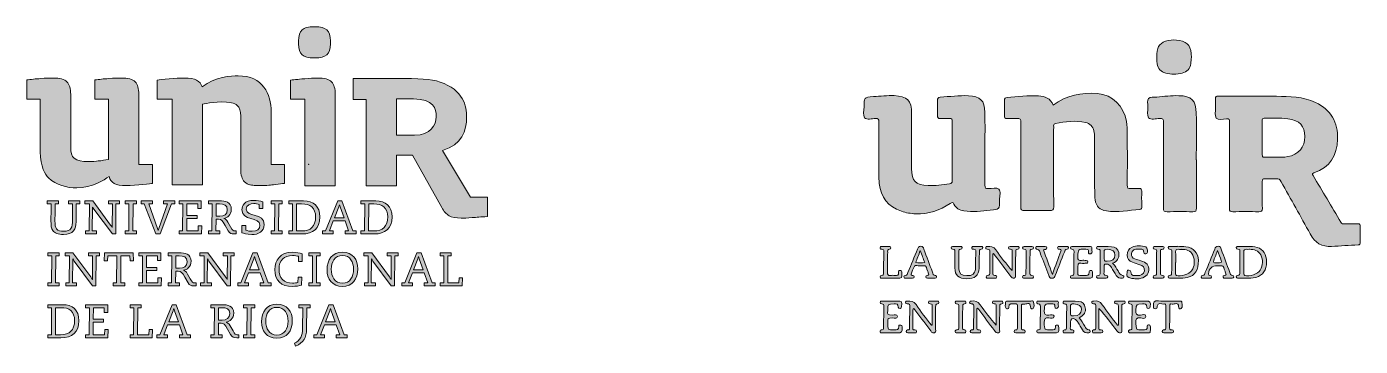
# Model space of a CAD drawing. Header units: centimetres. Extents: x 104.06 to 109.01, y 142.57 to 143.76.
import ezdxf

# ---------------------------------------------------------------- set-up
doc = ezdxf.new("R2010")
doc.units = ezdxf.units.CM
doc.header["$MEASUREMENT"] = 0
doc.layers.add('Capa 1', color=7, linetype='Continuous')

# ---------------------------------------------------------------- blocks, each defined once
blk = doc.blocks.new('block 4')
at = {"layer": 'Capa 1', "true_color": 0x0a95c8}
h = blk.add_hatch(color=142, dxfattribs=at)
h.dxf.hatch_style = 2
edge = h.paths.add_edge_path()
edge.add_spline(control_points=[(104.178, 143.1), (104.178, 143.1), (104.165, 143.1), (104.165, 143.1), (104.1649, 143.0828), (104.1646, 143.0658), (104.1646, 143.0372), (104.1646, 143.0219), (104.1657, 143.0133), (104.1708, 143.007), (104.1756, 143.001), (104.1844, 142.9983), (104.1969, 142.9983), (104.2091, 142.9983), (104.2185, 143.0013), (104.224, 143.0086), (104.2291, 143.0154), (104.2292, 143.0258), (104.2294, 143.0424), (104.2294, 143.0424), (104.2297, 143.1), (104.2297, 143.1), (104.2297, 143.1), (104.2146, 143.1), (104.2146, 143.1), (104.2146, 143.1), (104.2146, 143.1111), (104.2146, 143.1111), (104.2146, 143.1111), (104.2566, 143.1111), (104.2566, 143.1111), (104.2566, 143.1111), (104.2566, 143.1), (104.2566, 143.1), (104.2566, 143.1), (104.2433, 143.1), (104.2433, 143.1), (104.2433, 143.1), (104.243, 143.0338), (104.243, 143.0338), (104.243, 143.0197), (104.2413, 143.0094), (104.2334, 142.9997), (104.2264, 142.9911), (104.2136, 142.9864), (104.1964, 142.9864), (104.1753, 142.9864), (104.1636, 142.9917), (104.1565, 143.0016), (104.1508, 143.0094), (104.1497, 143.0181), (104.1497, 143.0386), (104.1497, 143.0586), (104.1499, 143.0813), (104.1501, 143.1), (104.1501, 143.1), (104.136, 143.1), (104.136, 143.1), (104.136, 143.1), (104.136, 143.1111), (104.136, 143.1111), (104.136, 143.1111), (104.178, 143.1111), (104.178, 143.1111), (104.178, 143.1111), (104.178, 143.1), (104.178, 143.1)], knot_values=[0, 0, 0, 0, 1, 1, 1, 2, 2, 2, 3, 3, 3, 4, 4, 4, 5, 5, 5, 6, 6, 6, 7, 7, 7, 8, 8, 8, 9, 9, 9, 10, 10, 10, 11, 11, 11, 12, 12, 12, 13, 13, 13, 14, 14, 14, 15, 15, 15, 16, 16, 16, 17, 17, 17, 18, 18, 18, 19, 19, 19, 20, 20, 20, 21, 21, 21, 22, 22, 22, 22], degree=3, periodic=1)
h = blk.add_hatch(color=142, dxfattribs=at)
h.dxf.hatch_style = 2
edge = h.paths.add_edge_path()
edge.add_spline(control_points=[(104.2922, 143.1), (104.2922, 143.1), (104.276, 143.1), (104.276, 143.1), (104.276, 143.1), (104.276, 143.1111), (104.276, 143.1111), (104.276, 143.1111), (104.305, 143.1111), (104.305, 143.1111), (104.305, 143.1111), (104.3711, 143.0214), (104.3711, 143.0214), (104.3732, 143.0186), (104.3751, 143.0154), (104.3769, 143.0122), (104.3769, 143.0122), (104.3772, 143.0122), (104.3772, 143.0122), (104.3772, 143.0122), (104.3779, 143.1), (104.3779, 143.1), (104.3779, 143.1), (104.3628, 143.1), (104.3628, 143.1), (104.3628, 143.1), (104.3628, 143.1111), (104.3628, 143.1111), (104.3628, 143.1111), (104.4038, 143.1111), (104.4038, 143.1111), (104.4038, 143.1111), (104.4038, 143.1), (104.4038, 143.1), (104.4038, 143.1), (104.3908, 143.1), (104.3908, 143.1), (104.3908, 143.1), (104.39, 142.9885), (104.39, 142.9885), (104.39, 142.9885), (104.3777, 142.9885), (104.3777, 142.9885), (104.3777, 142.9885), (104.309, 143.0806), (104.309, 143.0806), (104.3073, 143.0831), (104.3057, 143.0858), (104.3043, 143.0885), (104.3043, 143.0885), (104.304, 143.0885), (104.304, 143.0885), (104.304, 143.0885), (104.3033, 142.9996), (104.3033, 142.9996), (104.3033, 142.9996), (104.3185, 142.9996), (104.3185, 142.9996), (104.3185, 142.9996), (104.3185, 142.9885), (104.3185, 142.9885), (104.3185, 142.9885), (104.2783, 142.9885), (104.2783, 142.9885), (104.2783, 142.9885), (104.2783, 142.9996), (104.2783, 142.9996), (104.2783, 142.9996), (104.2915, 142.9996), (104.2915, 142.9996), (104.2915, 142.9996), (104.2922, 143.1), (104.2922, 143.1)], knot_values=[0, 0, 0, 0, 1, 1, 1, 2, 2, 2, 3, 3, 3, 4, 4, 4, 5, 5, 5, 6, 6, 6, 7, 7, 7, 8, 8, 8, 9, 9, 9, 10, 10, 10, 11, 11, 11, 12, 12, 12, 13, 13, 13, 14, 14, 14, 15, 15, 15, 16, 16, 16, 17, 17, 17, 18, 18, 18, 19, 19, 19, 20, 20, 20, 21, 21, 21, 22, 22, 22, 23, 23, 23, 24, 24, 24, 24], degree=3, periodic=1)
h = blk.add_hatch(color=142, dxfattribs=at)
h.dxf.hatch_style = 2
h.paths.add_polyline_path([(104.4395, 143.1), (104.4256, 143.1), (104.4256, 143.1111), (104.4676, 143.1111), (104.4676, 143.1), (104.4544, 143.1), (104.4537, 142.9996), (104.4676, 142.9996), (104.4676, 142.9885), (104.4256, 142.9885), (104.4256, 142.9996), (104.4388, 142.9996)])
h = blk.add_hatch(color=142, dxfattribs=at)
h.dxf.hatch_style = 2
edge = h.paths.add_edge_path()
edge.add_spline(control_points=[(104.4961, 143.1), (104.4961, 143.1), (104.4846, 143.1), (104.4846, 143.1), (104.4846, 143.1), (104.4846, 143.1111), (104.4846, 143.1111), (104.4846, 143.1111), (104.5266, 143.1111), (104.5266, 143.1111), (104.5266, 143.1111), (104.5266, 143.1), (104.5266, 143.1), (104.5266, 143.1), (104.513, 143.1), (104.513, 143.1), (104.513, 143.1), (104.546, 143.0084), (104.546, 143.0084), (104.5469, 143.0061), (104.5472, 143.0041), (104.5479, 143.0018), (104.5479, 143.0018), (104.5483, 143.0018), (104.5483, 143.0018), (104.549, 143.0041), (104.5493, 143.0061), (104.5502, 143.0084), (104.5502, 143.0084), (104.5828, 143.1), (104.5828, 143.1), (104.5828, 143.1), (104.5682, 143.1), (104.5682, 143.1), (104.5682, 143.1), (104.5682, 143.1111), (104.5682, 143.1111), (104.5682, 143.1111), (104.6092, 143.1111), (104.6092, 143.1111), (104.6092, 143.1111), (104.6092, 143.1), (104.6092, 143.1), (104.6092, 143.1), (104.5977, 143.1), (104.5977, 143.1), (104.5977, 143.1), (104.5548, 142.9885), (104.5548, 142.9885), (104.5548, 142.9885), (104.5389, 142.9885), (104.5389, 142.9885), (104.5389, 142.9885), (104.4961, 143.1), (104.4961, 143.1)], knot_values=[0, 0, 0, 0, 1, 1, 1, 2, 2, 2, 3, 3, 3, 4, 4, 4, 5, 5, 5, 6, 6, 6, 7, 7, 7, 8, 8, 8, 9, 9, 9, 10, 10, 10, 11, 11, 11, 12, 12, 12, 13, 13, 13, 14, 14, 14, 15, 15, 15, 16, 16, 16, 17, 17, 17, 18, 18, 18, 18], degree=3, periodic=1)
h = blk.add_hatch(color=142, dxfattribs=at)
h.dxf.hatch_style = 2
h.paths.add_polyline_path([(104.6395, 143.1), (104.6256, 143.1), (104.6256, 143.1111), (104.7077, 143.1111), (104.7077, 143.0827), (104.6949, 143.0827), (104.6949, 143.1), (104.6544, 143.1), (104.6541, 143.057), (104.6923, 143.057), (104.6923, 143.0459), (104.6541, 143.0459), (104.6538, 142.9996), (104.696, 142.9996), (104.6969, 143.0186), (104.7098, 143.0186), (104.7087, 142.9885), (104.6256, 142.9885), (104.6256, 142.9996), (104.6388, 142.9996)])
h = blk.add_hatch(color=142, dxfattribs=at)
h.dxf.hatch_style = 2
edge = h.paths.add_edge_path()
edge.add_spline(control_points=[(104.7629, 143.0539), (104.7629, 143.0539), (104.7773, 143.0539), (104.7773, 143.0539), (104.7928, 143.0539), (104.8047, 143.0607), (104.8047, 143.0782), (104.8047, 143.0961), (104.7921, 143.1001), (104.7761, 143.1001), (104.7761, 143.1001), (104.7633, 143.1001), (104.7633, 143.1001), (104.7633, 143.1001), (104.7629, 143.0539), (104.7629, 143.0539)], knot_values=[0, 0, 0, 0, 1, 1, 1, 2, 2, 2, 3, 3, 3, 4, 4, 4, 5, 5, 5, 5], degree=3, periodic=1)
edge = h.paths.add_edge_path()
edge.add_spline(control_points=[(104.7344, 143.1111), (104.7344, 143.1111), (104.775, 143.1111), (104.775, 143.1111), (104.7969, 143.1111), (104.8196, 143.1079), (104.8196, 143.0796), (104.8196, 143.0593), (104.8055, 143.048), (104.7912, 143.0464), (104.7912, 143.0464), (104.7912, 143.0461), (104.7912, 143.0461), (104.7955, 143.0459), (104.8011, 143.0423), (104.8068, 143.0323), (104.8068, 143.0323), (104.817, 143.0143), (104.817, 143.0143), (104.8247, 143.0016), (104.8257, 142.9995), (104.8328, 142.9995), (104.8328, 142.9995), (104.8382, 142.9995), (104.8382, 142.9995), (104.8382, 142.9995), (104.8382, 142.9885), (104.8382, 142.9885), (104.8382, 142.9885), (104.8311, 142.9885), (104.8311, 142.9885), (104.8186, 142.9885), (104.815, 142.9898), (104.8084, 143.0003), (104.8084, 143.0003), (104.7968, 143.0204), (104.7968, 143.0204), (104.786, 143.039), (104.7832, 143.0428), (104.7724, 143.0428), (104.7724, 143.0428), (104.7629, 143.0428), (104.7629, 143.0428), (104.7629, 143.0428), (104.7625, 142.9995), (104.7625, 142.9995), (104.7625, 142.9995), (104.7766, 142.9995), (104.7766, 142.9995), (104.7766, 142.9995), (104.7766, 142.9885), (104.7766, 142.9885), (104.7766, 142.9885), (104.7344, 142.9885), (104.7344, 142.9885), (104.7344, 142.9885), (104.7344, 142.9995), (104.7344, 142.9995), (104.7344, 142.9995), (104.7476, 142.9995), (104.7476, 142.9995), (104.7476, 142.9995), (104.7483, 143.1001), (104.7483, 143.1001), (104.7483, 143.1001), (104.7344, 143.1001), (104.7344, 143.1001), (104.7344, 143.1001), (104.7344, 143.1111), (104.7344, 143.1111)], knot_values=[0, 0, 0, 0, 1, 1, 1, 2, 2, 2, 3, 3, 3, 4, 4, 4, 5, 5, 5, 6, 6, 6, 7, 7, 7, 8, 8, 8, 9, 9, 9, 10, 10, 10, 11, 11, 11, 12, 12, 12, 13, 13, 13, 14, 14, 14, 15, 15, 15, 16, 16, 16, 17, 17, 17, 18, 18, 18, 19, 19, 19, 20, 20, 20, 21, 21, 21, 22, 22, 22, 23, 23, 23, 23], degree=3, periodic=1)
h = blk.add_hatch(color=142, dxfattribs=at)
h.dxf.hatch_style = 2
edge = h.paths.add_edge_path()
edge.add_spline(control_points=[(104.859, 143.0195), (104.859, 143.0195), (104.8732, 143.0195), (104.8732, 143.0195), (104.8732, 143.0195), (104.8732, 143.0029), (104.8732, 143.0029), (104.8788, 142.9996), (104.8894, 142.9983), (104.897, 142.9983), (104.9144, 142.9983), (104.9258, 143.0063), (104.9258, 143.0211), (104.9258, 143.0539), (104.8592, 143.0344), (104.8592, 143.0784), (104.8592, 143.0933), (104.8679, 143.1133), (104.9042, 143.1133), (104.9129, 143.1133), (104.9291, 143.111), (104.9367, 143.1075), (104.9367, 143.1075), (104.9367, 143.0827), (104.9367, 143.0827), (104.9367, 143.0827), (104.9232, 143.0827), (104.9232, 143.0827), (104.9232, 143.0827), (104.9232, 143.098), (104.9232, 143.098), (104.9187, 143.0999), (104.9086, 143.1012), (104.9028, 143.1012), (104.8899, 143.1012), (104.8751, 143.0963), (104.8751, 143.0801), (104.8751, 143.0489), (104.9418, 143.0685), (104.9418, 143.0232), (104.9418, 142.996), (104.9189, 142.9863), (104.8954, 142.9863), (104.8755, 142.9863), (104.8658, 142.991), (104.859, 142.9925), (104.859, 142.9925), (104.859, 143.0195), (104.859, 143.0195)], knot_values=[0, 0, 0, 0, 1, 1, 1, 2, 2, 2, 3, 3, 3, 4, 4, 4, 5, 5, 5, 6, 6, 6, 7, 7, 7, 8, 8, 8, 9, 9, 9, 10, 10, 10, 11, 11, 11, 12, 12, 12, 13, 13, 13, 14, 14, 14, 15, 15, 15, 16, 16, 16, 16], degree=3, periodic=1)
h = blk.add_hatch(color=142, dxfattribs=at)
h.dxf.hatch_style = 2
h.paths.add_polyline_path([(104.981, 143.1), (104.9671, 143.1), (104.9671, 143.1111), (105.0091, 143.1111), (105.0091, 143.1), (104.9959, 143.1), (104.9952, 142.9996), (105.0091, 142.9996), (105.0091, 142.9885), (104.9671, 142.9885), (104.9671, 142.9996), (104.9803, 142.9996)])
h = blk.add_hatch(color=142, dxfattribs=at)
h.dxf.hatch_style = 2
edge = h.paths.add_edge_path()
edge.add_spline(control_points=[(105.0613, 142.9996), (105.0613, 142.9996), (105.08, 142.9996), (105.08, 142.9996), (105.0979, 142.9996), (105.1106, 143.0037), (105.1193, 143.0124), (105.1274, 143.0207), (105.1328, 143.0346), (105.1328, 143.0517), (105.1328, 143.0679), (105.1274, 143.0813), (105.1188, 143.0891), (105.1087, 143.098), (105.0973, 143.1), (105.0809, 143.1), (105.0809, 143.1), (105.062, 143.1), (105.062, 143.1), (105.062, 143.1), (105.0613, 142.9996), (105.0613, 142.9996)], knot_values=[0, 0, 0, 0, 1, 1, 1, 2, 2, 2, 3, 3, 3, 4, 4, 4, 5, 5, 5, 6, 6, 6, 7, 7, 7, 7], degree=3, periodic=1)
edge = h.paths.add_edge_path()
edge.add_spline(control_points=[(105.0471, 143.1), (105.0471, 143.1), (105.0332, 143.1), (105.0332, 143.1), (105.0332, 143.1), (105.0332, 143.1111), (105.0332, 143.1111), (105.0332, 143.1111), (105.0879, 143.1111), (105.0879, 143.1111), (105.1241, 143.1111), (105.1488, 143.0923), (105.1488, 143.0517), (105.1488, 143.0084), (105.1229, 142.9885), (105.0819, 142.9885), (105.0819, 142.9885), (105.0332, 142.9885), (105.0332, 142.9885), (105.0332, 142.9885), (105.0332, 142.9996), (105.0332, 142.9996), (105.0332, 142.9996), (105.0463, 142.9996), (105.0463, 142.9996), (105.0463, 142.9996), (105.0471, 143.1), (105.0471, 143.1)], knot_values=[0, 0, 0, 0, 1, 1, 1, 2, 2, 2, 3, 3, 3, 4, 4, 4, 5, 5, 5, 6, 6, 6, 7, 7, 7, 8, 8, 8, 9, 9, 9, 9], degree=3, periodic=1)
h = blk.add_hatch(color=142, dxfattribs=at)
h.dxf.hatch_style = 2
edge = h.paths.add_edge_path()
edge.add_spline(control_points=[(105.2383, 143.0478), (105.2383, 143.0478), (105.2237, 143.0888), (105.2237, 143.0888), (105.2223, 143.0928), (105.2218, 143.0948), (105.2213, 143.0971), (105.2213, 143.0971), (105.2209, 143.0971), (105.2209, 143.0971), (105.2204, 143.0948), (105.2199, 143.0928), (105.2185, 143.0888), (105.2185, 143.0888), (105.2025, 143.0478), (105.2025, 143.0478), (105.2025, 143.0478), (105.2383, 143.0478), (105.2383, 143.0478)], knot_values=[0, 0, 0, 0, 1, 1, 1, 2, 2, 2, 3, 3, 3, 4, 4, 4, 5, 5, 5, 6, 6, 6, 6], degree=3, periodic=1)
h.paths.add_polyline_path([(105.1585, 142.9996), (105.1695, 142.9996), (105.2147, 143.1111), (105.2307, 143.1111), (105.2716, 142.9996), (105.2832, 142.9996), (105.2832, 142.9885), (105.2423, 142.9885), (105.2423, 142.9996), (105.2551, 142.9996), (105.2421, 143.0369), (105.1982, 143.0369), (105.1838, 142.9996), (105.1984, 142.9996), (105.1984, 142.9885), (105.1585, 142.9885)])
h = blk.add_hatch(color=142, dxfattribs=at)
h.dxf.hatch_style = 2
edge = h.paths.add_edge_path()
edge.add_spline(control_points=[(105.3294, 142.9996), (105.3294, 142.9996), (105.3481, 142.9996), (105.3481, 142.9996), (105.366, 142.9996), (105.3786, 143.0037), (105.3873, 143.0124), (105.3955, 143.0207), (105.4009, 143.0346), (105.4009, 143.0517), (105.4009, 143.0679), (105.3955, 143.0813), (105.3868, 143.0891), (105.3767, 143.098), (105.3653, 143.1), (105.349, 143.1), (105.349, 143.1), (105.3301, 143.1), (105.3301, 143.1), (105.3301, 143.1), (105.3294, 142.9996), (105.3294, 142.9996)], knot_values=[0, 0, 0, 0, 1, 1, 1, 2, 2, 2, 3, 3, 3, 4, 4, 4, 5, 5, 5, 6, 6, 6, 7, 7, 7, 7], degree=3, periodic=1)
edge = h.paths.add_edge_path()
edge.add_spline(control_points=[(105.3151, 143.1), (105.3151, 143.1), (105.3013, 143.1), (105.3013, 143.1), (105.3013, 143.1), (105.3013, 143.1111), (105.3013, 143.1111), (105.3013, 143.1111), (105.3559, 143.1111), (105.3559, 143.1111), (105.3922, 143.1111), (105.4168, 143.0923), (105.4168, 143.0517), (105.4168, 143.0084), (105.391, 142.9885), (105.35, 142.9885), (105.35, 142.9885), (105.3013, 142.9885), (105.3013, 142.9885), (105.3013, 142.9885), (105.3013, 142.9996), (105.3013, 142.9996), (105.3013, 142.9996), (105.3144, 142.9996), (105.3144, 142.9996), (105.3144, 142.9996), (105.3151, 143.1), (105.3151, 143.1)], knot_values=[0, 0, 0, 0, 1, 1, 1, 2, 2, 2, 3, 3, 3, 4, 4, 4, 5, 5, 5, 6, 6, 6, 7, 7, 7, 8, 8, 8, 9, 9, 9, 9], degree=3, periodic=1)
h = blk.add_hatch(color=142, dxfattribs=at)
h.dxf.hatch_style = 2
h.paths.add_polyline_path([(104.1523, 142.9073), (104.1385, 142.9073), (104.1385, 142.9184), (104.1804, 142.9184), (104.1804, 142.9073), (104.1673, 142.9073), (104.1665, 142.8068), (104.1804, 142.8068), (104.1804, 142.7957), (104.1385, 142.7957), (104.1385, 142.8068), (104.1516, 142.8068)])
h = blk.add_hatch(color=142, dxfattribs=at)
h.dxf.hatch_style = 2
edge = h.paths.add_edge_path()
edge.add_spline(control_points=[(104.2184, 142.9073), (104.2184, 142.9073), (104.2023, 142.9073), (104.2023, 142.9073), (104.2023, 142.9073), (104.2023, 142.9184), (104.2023, 142.9184), (104.2023, 142.9184), (104.2313, 142.9184), (104.2313, 142.9184), (104.2313, 142.9184), (104.2974, 142.8287), (104.2974, 142.8287), (104.2995, 142.8259), (104.3014, 142.8226), (104.3031, 142.8195), (104.3031, 142.8195), (104.3035, 142.8195), (104.3035, 142.8195), (104.3035, 142.8195), (104.3042, 142.9073), (104.3042, 142.9073), (104.3042, 142.9073), (104.2891, 142.9073), (104.2891, 142.9073), (104.2891, 142.9073), (104.2891, 142.9184), (104.2891, 142.9184), (104.2891, 142.9184), (104.33, 142.9184), (104.33, 142.9184), (104.33, 142.9184), (104.33, 142.9073), (104.33, 142.9073), (104.33, 142.9073), (104.317, 142.9073), (104.317, 142.9073), (104.317, 142.9073), (104.3163, 142.7957), (104.3163, 142.7957), (104.3163, 142.7957), (104.304, 142.7957), (104.304, 142.7957), (104.304, 142.7957), (104.2353, 142.8878), (104.2353, 142.8878), (104.2335, 142.8903), (104.232, 142.893), (104.2306, 142.8957), (104.2306, 142.8957), (104.2303, 142.8957), (104.2303, 142.8957), (104.2303, 142.8957), (104.2296, 142.8068), (104.2296, 142.8068), (104.2296, 142.8068), (104.2448, 142.8068), (104.2448, 142.8068), (104.2448, 142.8068), (104.2448, 142.7957), (104.2448, 142.7957), (104.2448, 142.7957), (104.2045, 142.7957), (104.2045, 142.7957), (104.2045, 142.7957), (104.2045, 142.8068), (104.2045, 142.8068), (104.2045, 142.8068), (104.2178, 142.8068), (104.2178, 142.8068), (104.2178, 142.8068), (104.2184, 142.9073), (104.2184, 142.9073)], knot_values=[0, 0, 0, 0, 1, 1, 1, 2, 2, 2, 3, 3, 3, 4, 4, 4, 5, 5, 5, 6, 6, 6, 7, 7, 7, 8, 8, 8, 9, 9, 9, 10, 10, 10, 11, 11, 11, 12, 12, 12, 13, 13, 13, 14, 14, 14, 15, 15, 15, 16, 16, 16, 17, 17, 17, 18, 18, 18, 19, 19, 19, 20, 20, 20, 21, 21, 21, 22, 22, 22, 23, 23, 23, 24, 24, 24, 24], degree=3, periodic=1)
h = blk.add_hatch(color=142, dxfattribs=at)
h.dxf.hatch_style = 2
h.paths.add_polyline_path([(104.3944, 142.9073), (104.3613, 142.9073), (104.3602, 142.8884), (104.3474, 142.8884), (104.3484, 142.9184), (104.4553, 142.9184), (104.4563, 142.8884), (104.4435, 142.8884), (104.4425, 142.9073), (104.4093, 142.9073), (104.4086, 142.8068), (104.4237, 142.8068), (104.4237, 142.7957), (104.3805, 142.7957), (104.3805, 142.8068), (104.3936, 142.8068)])
h = blk.add_hatch(color=142, dxfattribs=at)
h.dxf.hatch_style = 2
h.paths.add_polyline_path([(104.4898, 142.9073), (104.4759, 142.9073), (104.4759, 142.9184), (104.558, 142.9184), (104.558, 142.8899), (104.5452, 142.8899), (104.5452, 142.9073), (104.5047, 142.9073), (104.5044, 142.8642), (104.5426, 142.8642), (104.5426, 142.8531), (104.5044, 142.8531), (104.504, 142.8068), (104.5462, 142.8068), (104.5472, 142.8259), (104.5601, 142.8259), (104.5591, 142.7957), (104.4759, 142.7957), (104.4759, 142.8068), (104.4891, 142.8068)])
h = blk.add_hatch(color=142, dxfattribs=at)
h.dxf.hatch_style = 2
edge = h.paths.add_edge_path()
edge.add_spline(control_points=[(104.6132, 142.8611), (104.6132, 142.8611), (104.6276, 142.8611), (104.6276, 142.8611), (104.643, 142.8611), (104.655, 142.8679), (104.655, 142.8854), (104.655, 142.9033), (104.6423, 142.9073), (104.6263, 142.9073), (104.6263, 142.9073), (104.6135, 142.9073), (104.6135, 142.9073), (104.6135, 142.9073), (104.6132, 142.8611), (104.6132, 142.8611)], knot_values=[0, 0, 0, 0, 1, 1, 1, 2, 2, 2, 3, 3, 3, 4, 4, 4, 5, 5, 5, 5], degree=3, periodic=1)
edge = h.paths.add_edge_path()
edge.add_spline(control_points=[(104.5847, 142.9184), (104.5847, 142.9184), (104.6253, 142.9184), (104.6253, 142.9184), (104.6472, 142.9184), (104.6699, 142.9151), (104.6699, 142.8868), (104.6699, 142.8665), (104.6558, 142.8552), (104.6414, 142.8536), (104.6414, 142.8536), (104.6414, 142.8533), (104.6414, 142.8533), (104.6457, 142.8531), (104.6514, 142.8495), (104.6571, 142.8396), (104.6571, 142.8396), (104.6673, 142.8215), (104.6673, 142.8215), (104.6749, 142.8089), (104.676, 142.8068), (104.6831, 142.8068), (104.6831, 142.8068), (104.6885, 142.8068), (104.6885, 142.8068), (104.6885, 142.8068), (104.6885, 142.7957), (104.6885, 142.7957), (104.6885, 142.7957), (104.6813, 142.7957), (104.6813, 142.7957), (104.6689, 142.7957), (104.6652, 142.7971), (104.6587, 142.8074), (104.6587, 142.8074), (104.647, 142.8276), (104.647, 142.8276), (104.6363, 142.8462), (104.6335, 142.85), (104.6227, 142.85), (104.6227, 142.85), (104.6132, 142.85), (104.6132, 142.85), (104.6132, 142.85), (104.6128, 142.8068), (104.6128, 142.8068), (104.6128, 142.8068), (104.6269, 142.8068), (104.6269, 142.8068), (104.6269, 142.8068), (104.6269, 142.7957), (104.6269, 142.7957), (104.6269, 142.7957), (104.5847, 142.7957), (104.5847, 142.7957), (104.5847, 142.7957), (104.5847, 142.8068), (104.5847, 142.8068), (104.5847, 142.8068), (104.5979, 142.8068), (104.5979, 142.8068), (104.5979, 142.8068), (104.5986, 142.9073), (104.5986, 142.9073), (104.5986, 142.9073), (104.5847, 142.9073), (104.5847, 142.9073), (104.5847, 142.9073), (104.5847, 142.9184), (104.5847, 142.9184)], knot_values=[0, 0, 0, 0, 1, 1, 1, 2, 2, 2, 3, 3, 3, 4, 4, 4, 5, 5, 5, 6, 6, 6, 7, 7, 7, 8, 8, 8, 9, 9, 9, 10, 10, 10, 11, 11, 11, 12, 12, 12, 13, 13, 13, 14, 14, 14, 15, 15, 15, 16, 16, 16, 17, 17, 17, 18, 18, 18, 19, 19, 19, 20, 20, 20, 21, 21, 21, 22, 22, 22, 23, 23, 23, 23], degree=3, periodic=1)
h = blk.add_hatch(color=142, dxfattribs=at)
h.dxf.hatch_style = 2
edge = h.paths.add_edge_path()
edge.add_spline(control_points=[(104.7192, 142.9073), (104.7192, 142.9073), (104.703, 142.9073), (104.703, 142.9073), (104.703, 142.9073), (104.703, 142.9184), (104.703, 142.9184), (104.703, 142.9184), (104.732, 142.9184), (104.732, 142.9184), (104.732, 142.9184), (104.7981, 142.8287), (104.7981, 142.8287), (104.8002, 142.8259), (104.8021, 142.8226), (104.8039, 142.8195), (104.8039, 142.8195), (104.8042, 142.8195), (104.8042, 142.8195), (104.8042, 142.8195), (104.8049, 142.9073), (104.8049, 142.9073), (104.8049, 142.9073), (104.7898, 142.9073), (104.7898, 142.9073), (104.7898, 142.9073), (104.7898, 142.9184), (104.7898, 142.9184), (104.7898, 142.9184), (104.8307, 142.9184), (104.8307, 142.9184), (104.8307, 142.9184), (104.8307, 142.9073), (104.8307, 142.9073), (104.8307, 142.9073), (104.8177, 142.9073), (104.8177, 142.9073), (104.8177, 142.9073), (104.817, 142.7957), (104.817, 142.7957), (104.817, 142.7957), (104.8047, 142.7957), (104.8047, 142.7957), (104.8047, 142.7957), (104.736, 142.8878), (104.736, 142.8878), (104.7342, 142.8903), (104.7327, 142.893), (104.7313, 142.8957), (104.7313, 142.8957), (104.7309, 142.8957), (104.7309, 142.8957), (104.7309, 142.8957), (104.7303, 142.8068), (104.7303, 142.8068), (104.7303, 142.8068), (104.7456, 142.8068), (104.7456, 142.8068), (104.7456, 142.8068), (104.7456, 142.7957), (104.7456, 142.7957), (104.7456, 142.7957), (104.7053, 142.7957), (104.7053, 142.7957), (104.7053, 142.7957), (104.7053, 142.8068), (104.7053, 142.8068), (104.7053, 142.8068), (104.7185, 142.8068), (104.7185, 142.8068), (104.7185, 142.8068), (104.7192, 142.9073), (104.7192, 142.9073)], knot_values=[0, 0, 0, 0, 1, 1, 1, 2, 2, 2, 3, 3, 3, 4, 4, 4, 5, 5, 5, 6, 6, 6, 7, 7, 7, 8, 8, 8, 9, 9, 9, 10, 10, 10, 11, 11, 11, 12, 12, 12, 13, 13, 13, 14, 14, 14, 15, 15, 15, 16, 16, 16, 17, 17, 17, 18, 18, 18, 19, 19, 19, 20, 20, 20, 21, 21, 21, 22, 22, 22, 23, 23, 23, 24, 24, 24, 24], degree=3, periodic=1)
h = blk.add_hatch(color=142, dxfattribs=at)
h.dxf.hatch_style = 2
edge = h.paths.add_edge_path()
edge.add_spline(control_points=[(104.9232, 142.8551), (104.9232, 142.8551), (104.9086, 142.896), (104.9086, 142.896), (104.9073, 142.9), (104.9067, 142.902), (104.9062, 142.9043), (104.9062, 142.9043), (104.9058, 142.9043), (104.9058, 142.9043), (104.9053, 142.902), (104.9048, 142.9), (104.9034, 142.896), (104.9034, 142.896), (104.8875, 142.8551), (104.8875, 142.8551), (104.8875, 142.8551), (104.9232, 142.8551), (104.9232, 142.8551)], knot_values=[0, 0, 0, 0, 1, 1, 1, 2, 2, 2, 3, 3, 3, 4, 4, 4, 5, 5, 5, 6, 6, 6, 6], degree=3, periodic=1)
h.paths.add_polyline_path([(104.8434, 142.8068), (104.8545, 142.8068), (104.8996, 142.9184), (104.9156, 142.9184), (104.9565, 142.8068), (104.9682, 142.8068), (104.9682, 142.7957), (104.9272, 142.7957), (104.9272, 142.8068), (104.94, 142.8068), (104.9271, 142.8441), (104.8831, 142.8441), (104.8687, 142.8068), (104.8833, 142.8068), (104.8833, 142.7957), (104.8434, 142.7957)])
h = blk.add_hatch(color=142, dxfattribs=at)
h.dxf.hatch_style = 2
edge = h.paths.add_edge_path()
edge.add_spline(control_points=[(105.0825, 142.8863), (105.0825, 142.8863), (105.069, 142.8863), (105.069, 142.8863), (105.069, 142.8863), (105.069, 142.9055), (105.069, 142.9055), (105.0648, 142.9068), (105.0563, 142.9085), (105.0463, 142.9085), (105.0167, 142.9085), (104.9969, 142.891), (104.9969, 142.858), (104.9969, 142.8245), (105.014, 142.8055), (105.0469, 142.8055), (105.0544, 142.8055), (105.0614, 142.8068), (105.0672, 142.8082), (105.0672, 142.8082), (105.0679, 142.8285), (105.0679, 142.8285), (105.0679, 142.8285), (105.0815, 142.8285), (105.0815, 142.8285), (105.0815, 142.8285), (105.0808, 142.7986), (105.0808, 142.7986), (105.0736, 142.7955), (105.0574, 142.7936), (105.0459, 142.7936), (105.006, 142.7936), (104.981, 142.8139), (104.981, 142.8561), (104.981, 142.8904), (105.0016, 142.9205), (105.0471, 142.9205), (105.06, 142.9205), (105.0742, 142.9175), (105.0825, 142.9144), (105.0825, 142.9144), (105.0825, 142.8863), (105.0825, 142.8863)], knot_values=[0, 0, 0, 0, 1, 1, 1, 2, 2, 2, 3, 3, 3, 4, 4, 4, 5, 5, 5, 6, 6, 6, 7, 7, 7, 8, 8, 8, 9, 9, 9, 10, 10, 10, 11, 11, 11, 12, 12, 12, 13, 13, 13, 14, 14, 14, 14], degree=3, periodic=1)
h = blk.add_hatch(color=142, dxfattribs=at)
h.dxf.hatch_style = 2
h.paths.add_polyline_path([(105.1217, 142.9073), (105.1078, 142.9073), (105.1078, 142.9184), (105.1498, 142.9184), (105.1498, 142.9073), (105.1366, 142.9073), (105.1359, 142.8068), (105.1498, 142.8068), (105.1498, 142.7957), (105.1078, 142.7957), (105.1078, 142.8068), (105.121, 142.8068)])
h = blk.add_hatch(color=142, dxfattribs=at)
h.dxf.hatch_style = 2
edge = h.paths.add_edge_path()
edge.add_spline(control_points=[(105.2324, 142.8056), (105.2617, 142.8056), (105.2737, 142.8302), (105.2737, 142.8571), (105.2737, 142.8838), (105.2617, 142.9085), (105.2324, 142.9085), (105.2031, 142.9085), (105.1911, 142.8838), (105.1911, 142.8571), (105.1911, 142.8302), (105.2031, 142.8056), (105.2324, 142.8056)], knot_values=[0, 0, 0, 0, 0.035278, 0.035278, 0.035278, 0.070556, 0.070556, 0.070556, 0.105833, 0.105833, 0.105833, 0.141111, 0.141111, 0.141111, 0.141111], degree=3, periodic=0)
edge.add_line((105.2324, 142.8056), (105.2324, 142.8056))
edge = h.paths.add_edge_path()
edge.add_spline(control_points=[(105.2324, 142.9204), (105.2706, 142.9204), (105.2897, 142.8927), (105.2897, 142.8592), (105.2897, 142.8213), (105.2695, 142.7936), (105.2324, 142.7936), (105.1942, 142.7936), (105.1751, 142.8213), (105.1751, 142.8549), (105.1751, 142.8927), (105.1952, 142.9204), (105.2324, 142.9204)], knot_values=[0, 0, 0, 0, 0.035278, 0.035278, 0.035278, 0.070556, 0.070556, 0.070556, 0.105833, 0.105833, 0.105833, 0.141111, 0.141111, 0.141111, 0.141111], degree=3, periodic=0)
edge.add_line((105.2324, 142.9204), (105.2324, 142.9204))
h = blk.add_hatch(color=142, dxfattribs=at)
h.dxf.hatch_style = 2
edge = h.paths.add_edge_path()
edge.add_spline(control_points=[(105.3283, 142.9073), (105.3283, 142.9073), (105.3122, 142.9073), (105.3122, 142.9073), (105.3122, 142.9073), (105.3122, 142.9184), (105.3122, 142.9184), (105.3122, 142.9184), (105.3412, 142.9184), (105.3412, 142.9184), (105.3412, 142.9184), (105.4073, 142.8287), (105.4073, 142.8287), (105.4093, 142.8259), (105.4113, 142.8226), (105.413, 142.8195), (105.413, 142.8195), (105.4133, 142.8195), (105.4133, 142.8195), (105.4133, 142.8195), (105.414, 142.9073), (105.414, 142.9073), (105.414, 142.9073), (105.399, 142.9073), (105.399, 142.9073), (105.399, 142.9073), (105.399, 142.9184), (105.399, 142.9184), (105.399, 142.9184), (105.4399, 142.9184), (105.4399, 142.9184), (105.4399, 142.9184), (105.4399, 142.9073), (105.4399, 142.9073), (105.4399, 142.9073), (105.4269, 142.9073), (105.4269, 142.9073), (105.4269, 142.9073), (105.4262, 142.7957), (105.4262, 142.7957), (105.4262, 142.7957), (105.4139, 142.7957), (105.4139, 142.7957), (105.4139, 142.7957), (105.3452, 142.8878), (105.3452, 142.8878), (105.3434, 142.8903), (105.3419, 142.893), (105.3405, 142.8957), (105.3405, 142.8957), (105.3401, 142.8957), (105.3401, 142.8957), (105.3401, 142.8957), (105.3394, 142.8068), (105.3394, 142.8068), (105.3394, 142.8068), (105.3547, 142.8068), (105.3547, 142.8068), (105.3547, 142.8068), (105.3547, 142.7957), (105.3547, 142.7957), (105.3547, 142.7957), (105.3144, 142.7957), (105.3144, 142.7957), (105.3144, 142.7957), (105.3144, 142.8068), (105.3144, 142.8068), (105.3144, 142.8068), (105.3276, 142.8068), (105.3276, 142.8068), (105.3276, 142.8068), (105.3283, 142.9073), (105.3283, 142.9073)], knot_values=[0, 0, 0, 0, 1, 1, 1, 2, 2, 2, 3, 3, 3, 4, 4, 4, 5, 5, 5, 6, 6, 6, 7, 7, 7, 8, 8, 8, 9, 9, 9, 10, 10, 10, 11, 11, 11, 12, 12, 12, 13, 13, 13, 14, 14, 14, 15, 15, 15, 16, 16, 16, 17, 17, 17, 18, 18, 18, 19, 19, 19, 20, 20, 20, 21, 21, 21, 22, 22, 22, 23, 23, 23, 24, 24, 24, 24], degree=3, periodic=1)
h = blk.add_hatch(color=142, dxfattribs=at)
h.dxf.hatch_style = 2
h.paths.add_polyline_path([(105.6092, 142.9073), (105.5953, 142.9073), (105.5953, 142.9184), (105.6366, 142.9184), (105.6366, 142.9073), (105.6241, 142.9073), (105.6235, 142.8068), (105.6649, 142.8068), (105.666, 142.8259), (105.6788, 142.8259), (105.6778, 142.7957), (105.5953, 142.7957), (105.5953, 142.8068), (105.6085, 142.8068)])
h = blk.add_hatch(color=142, dxfattribs=at)
h.dxf.hatch_style = 2
edge = h.paths.add_edge_path()
edge.add_spline(control_points=[(104.166, 142.614), (104.166, 142.614), (104.1848, 142.614), (104.1848, 142.614), (104.2027, 142.614), (104.2153, 142.6181), (104.224, 142.6268), (104.2322, 142.6351), (104.2376, 142.6491), (104.2376, 142.6661), (104.2376, 142.6824), (104.2322, 142.6958), (104.2235, 142.7035), (104.2135, 142.7124), (104.202, 142.7145), (104.1857, 142.7145), (104.1857, 142.7145), (104.1667, 142.7145), (104.1667, 142.7145), (104.1667, 142.7145), (104.166, 142.614), (104.166, 142.614)], knot_values=[0, 0, 0, 0, 1, 1, 1, 2, 2, 2, 3, 3, 3, 4, 4, 4, 5, 5, 5, 6, 6, 6, 7, 7, 7, 7], degree=3, periodic=1)
edge = h.paths.add_edge_path()
edge.add_spline(control_points=[(104.1518, 142.7145), (104.1518, 142.7145), (104.1379, 142.7145), (104.1379, 142.7145), (104.1379, 142.7145), (104.1379, 142.7256), (104.1379, 142.7256), (104.1379, 142.7256), (104.1926, 142.7256), (104.1926, 142.7256), (104.2289, 142.7256), (104.2535, 142.7067), (104.2535, 142.6661), (104.2535, 142.6228), (104.2277, 142.6029), (104.1867, 142.6029), (104.1867, 142.6029), (104.1379, 142.6029), (104.1379, 142.6029), (104.1379, 142.6029), (104.1379, 142.614), (104.1379, 142.614), (104.1379, 142.614), (104.1511, 142.614), (104.1511, 142.614), (104.1511, 142.614), (104.1518, 142.7145), (104.1518, 142.7145)], knot_values=[0, 0, 0, 0, 1, 1, 1, 2, 2, 2, 3, 3, 3, 4, 4, 4, 5, 5, 5, 6, 6, 6, 7, 7, 7, 8, 8, 8, 9, 9, 9, 9], degree=3, periodic=1)
h = blk.add_hatch(color=142, dxfattribs=at)
h.dxf.hatch_style = 2
h.paths.add_polyline_path([(104.2922, 142.7145), (104.2783, 142.7145), (104.2783, 142.7256), (104.3604, 142.7256), (104.3604, 142.6971), (104.3476, 142.6971), (104.3476, 142.7145), (104.3071, 142.7145), (104.3068, 142.6714), (104.3449, 142.6714), (104.3449, 142.6603), (104.3068, 142.6603), (104.3064, 142.614), (104.3486, 142.614), (104.3496, 142.6331), (104.3624, 142.6331), (104.3614, 142.6029), (104.2783, 142.6029), (104.2783, 142.614), (104.2915, 142.614)])
h = blk.add_hatch(color=142, dxfattribs=at)
h.dxf.hatch_style = 2
h.paths.add_polyline_path([(104.4573, 142.7145), (104.4435, 142.7145), (104.4435, 142.7256), (104.4848, 142.7256), (104.4848, 142.7145), (104.4723, 142.7145), (104.4716, 142.614), (104.513, 142.614), (104.5141, 142.6331), (104.527, 142.6331), (104.5259, 142.6029), (104.4435, 142.6029), (104.4435, 142.614), (104.4566, 142.614)])
h = blk.add_hatch(color=142, dxfattribs=at)
h.dxf.hatch_style = 2
edge = h.paths.add_edge_path()
edge.add_spline(control_points=[(104.6229, 142.6623), (104.6229, 142.6623), (104.6083, 142.7032), (104.6083, 142.7032), (104.6069, 142.7072), (104.6064, 142.7093), (104.6059, 142.7116), (104.6059, 142.7116), (104.6055, 142.7116), (104.6055, 142.7116), (104.605, 142.7093), (104.6045, 142.7072), (104.6031, 142.7032), (104.6031, 142.7032), (104.5871, 142.6623), (104.5871, 142.6623), (104.5871, 142.6623), (104.6229, 142.6623), (104.6229, 142.6623)], knot_values=[0, 0, 0, 0, 1, 1, 1, 2, 2, 2, 3, 3, 3, 4, 4, 4, 5, 5, 5, 6, 6, 6, 6], degree=3, periodic=1)
h.paths.add_polyline_path([(104.543, 142.614), (104.5541, 142.614), (104.5993, 142.7256), (104.6153, 142.7256), (104.6562, 142.614), (104.6679, 142.614), (104.6679, 142.6029), (104.6269, 142.6029), (104.6269, 142.614), (104.6397, 142.614), (104.6267, 142.6513), (104.5828, 142.6513), (104.5684, 142.614), (104.583, 142.614), (104.583, 142.6029), (104.543, 142.6029)])
h = blk.add_hatch(color=142, dxfattribs=at)
h.dxf.hatch_style = 2
edge = h.paths.add_edge_path()
edge.add_spline(control_points=[(104.7717, 142.6683), (104.7717, 142.6683), (104.7862, 142.6683), (104.7862, 142.6683), (104.8015, 142.6683), (104.8135, 142.6751), (104.8135, 142.6926), (104.8135, 142.7105), (104.8009, 142.7145), (104.7849, 142.7145), (104.7849, 142.7145), (104.7721, 142.7145), (104.7721, 142.7145), (104.7721, 142.7145), (104.7717, 142.6683), (104.7717, 142.6683)], knot_values=[0, 0, 0, 0, 1, 1, 1, 2, 2, 2, 3, 3, 3, 4, 4, 4, 5, 5, 5, 5], degree=3, periodic=1)
edge = h.paths.add_edge_path()
edge.add_spline(control_points=[(104.7432, 142.7256), (104.7432, 142.7256), (104.7839, 142.7256), (104.7839, 142.7256), (104.8058, 142.7256), (104.8285, 142.7223), (104.8285, 142.694), (104.8285, 142.6737), (104.8144, 142.6624), (104.8, 142.6609), (104.8, 142.6609), (104.8, 142.6605), (104.8, 142.6605), (104.8043, 142.6603), (104.8099, 142.6567), (104.8156, 142.6468), (104.8156, 142.6468), (104.8259, 142.6287), (104.8259, 142.6287), (104.8335, 142.6161), (104.8346, 142.614), (104.8417, 142.614), (104.8417, 142.614), (104.847, 142.614), (104.847, 142.614), (104.847, 142.614), (104.847, 142.6029), (104.847, 142.6029), (104.847, 142.6029), (104.8399, 142.6029), (104.8399, 142.6029), (104.8274, 142.6029), (104.8238, 142.6043), (104.8172, 142.6147), (104.8172, 142.6147), (104.8056, 142.6349), (104.8056, 142.6349), (104.7948, 142.6534), (104.7921, 142.6572), (104.7813, 142.6572), (104.7813, 142.6572), (104.7717, 142.6572), (104.7717, 142.6572), (104.7717, 142.6572), (104.7714, 142.614), (104.7714, 142.614), (104.7714, 142.614), (104.7854, 142.614), (104.7854, 142.614), (104.7854, 142.614), (104.7854, 142.6029), (104.7854, 142.6029), (104.7854, 142.6029), (104.7432, 142.6029), (104.7432, 142.6029), (104.7432, 142.6029), (104.7432, 142.614), (104.7432, 142.614), (104.7432, 142.614), (104.7565, 142.614), (104.7565, 142.614), (104.7565, 142.614), (104.7572, 142.7145), (104.7572, 142.7145), (104.7572, 142.7145), (104.7432, 142.7145), (104.7432, 142.7145), (104.7432, 142.7145), (104.7432, 142.7256), (104.7432, 142.7256)], knot_values=[0, 0, 0, 0, 1, 1, 1, 2, 2, 2, 3, 3, 3, 4, 4, 4, 5, 5, 5, 6, 6, 6, 7, 7, 7, 8, 8, 8, 9, 9, 9, 10, 10, 10, 11, 11, 11, 12, 12, 12, 13, 13, 13, 14, 14, 14, 15, 15, 15, 16, 16, 16, 17, 17, 17, 18, 18, 18, 19, 19, 19, 20, 20, 20, 21, 21, 21, 22, 22, 22, 23, 23, 23, 23], degree=3, periodic=1)
h = blk.add_hatch(color=142, dxfattribs=at)
h.dxf.hatch_style = 2
h.paths.add_polyline_path([(104.8783, 142.7145), (104.8644, 142.7145), (104.8644, 142.7256), (104.9064, 142.7256), (104.9064, 142.7145), (104.8931, 142.7145), (104.8924, 142.614), (104.9064, 142.614), (104.9064, 142.6029), (104.8644, 142.6029), (104.8644, 142.614), (104.8776, 142.614)])
h = blk.add_hatch(color=142, dxfattribs=at)
h.dxf.hatch_style = 2
edge = h.paths.add_edge_path()
edge.add_spline(control_points=[(104.989, 142.6128), (105.0183, 142.6128), (105.0303, 142.6375), (105.0303, 142.6643), (105.0303, 142.6911), (105.0183, 142.7157), (104.989, 142.7157), (104.9597, 142.7157), (104.9477, 142.6911), (104.9477, 142.6643), (104.9477, 142.6375), (104.9597, 142.6128), (104.989, 142.6128)], knot_values=[0, 0, 0, 0, 0.035278, 0.035278, 0.035278, 0.070556, 0.070556, 0.070556, 0.105833, 0.105833, 0.105833, 0.141111, 0.141111, 0.141111, 0.141111], degree=3, periodic=0)
edge.add_line((104.989, 142.6128), (104.989, 142.6128))
edge = h.paths.add_edge_path()
edge.add_spline(control_points=[(104.989, 142.7277), (105.0272, 142.7277), (105.0462, 142.6999), (105.0462, 142.6664), (105.0462, 142.6286), (105.0261, 142.6008), (104.989, 142.6008), (104.9508, 142.6008), (104.9317, 142.6286), (104.9317, 142.6621), (104.9317, 142.6999), (104.9518, 142.7277), (104.989, 142.7277)], knot_values=[0, 0, 0, 0, 0.035278, 0.035278, 0.035278, 0.070556, 0.070556, 0.070556, 0.105833, 0.105833, 0.105833, 0.141111, 0.141111, 0.141111, 0.141111], degree=3, periodic=0)
edge.add_line((104.989, 142.7277), (104.989, 142.7277))
h = blk.add_hatch(color=142, dxfattribs=at)
h.dxf.hatch_style = 2
edge = h.paths.add_edge_path()
edge.add_spline(control_points=[(105.071, 142.7256), (105.071, 142.7256), (105.1129, 142.7256), (105.1129, 142.7256), (105.1129, 142.7256), (105.1129, 142.7145), (105.1129, 142.7145), (105.1129, 142.7145), (105.1, 142.7145), (105.1, 142.7145), (105.1, 142.7145), (105.0993, 142.6365), (105.0993, 142.6365), (105.099, 142.6011), (105.0878, 142.5854), (105.0584, 142.571), (105.0584, 142.571), (105.0538, 142.5821), (105.0538, 142.5821), (105.076, 142.5927), (105.0842, 142.6121), (105.0844, 142.6362), (105.0844, 142.6362), (105.0851, 142.7145), (105.0851, 142.7145), (105.0851, 142.7145), (105.071, 142.7145), (105.071, 142.7145), (105.071, 142.7145), (105.071, 142.7256), (105.071, 142.7256)], knot_values=[0, 0, 0, 0, 1, 1, 1, 2, 2, 2, 3, 3, 3, 4, 4, 4, 5, 5, 5, 6, 6, 6, 7, 7, 7, 8, 8, 8, 9, 9, 9, 10, 10, 10, 10], degree=3, periodic=1)
h = blk.add_hatch(color=142, dxfattribs=at)
h.dxf.hatch_style = 2
edge = h.paths.add_edge_path()
edge.add_spline(control_points=[(105.2055, 142.6623), (105.2055, 142.6623), (105.1909, 142.7032), (105.1909, 142.7032), (105.1895, 142.7072), (105.189, 142.7093), (105.1885, 142.7116), (105.1885, 142.7116), (105.1881, 142.7116), (105.1881, 142.7116), (105.1877, 142.7093), (105.1871, 142.7072), (105.1857, 142.7032), (105.1857, 142.7032), (105.1697, 142.6623), (105.1697, 142.6623), (105.1697, 142.6623), (105.2055, 142.6623), (105.2055, 142.6623)], knot_values=[0, 0, 0, 0, 1, 1, 1, 2, 2, 2, 3, 3, 3, 4, 4, 4, 5, 5, 5, 6, 6, 6, 6], degree=3, periodic=1)
h.paths.add_polyline_path([(105.1257, 142.614), (105.1368, 142.614), (105.1819, 142.7256), (105.1979, 142.7256), (105.2388, 142.614), (105.2505, 142.614), (105.2505, 142.6029), (105.2095, 142.6029), (105.2095, 142.614), (105.2223, 142.614), (105.2093, 142.6513), (105.1654, 142.6513), (105.151, 142.614), (105.1656, 142.614), (105.1656, 142.6029), (105.1257, 142.6029)])
at = {"layer": 'Capa 1', "lineweight": 0}
for points in [[(104.4395, 143.1), (104.4256, 143.1), (104.4256, 143.1111), (104.4676, 143.1111), (104.4676, 143.1), (104.4544, 143.1), (104.4537, 142.9996), (104.4676, 142.9996), (104.4676, 142.9885), (104.4256, 142.9885), (104.4256, 142.9996), (104.4388, 142.9996), (104.4395, 143.1)], [(104.6395, 143.1), (104.6256, 143.1), (104.6256, 143.1111), (104.7077, 143.1111), (104.7077, 143.0827), (104.6949, 143.0827), (104.6949, 143.1), (104.6544, 143.1), (104.6541, 143.057), (104.6923, 143.057), (104.6923, 143.0459), (104.6541, 143.0459), (104.6538, 142.9996), (104.696, 142.9996), (104.6969, 143.0186), (104.7098, 143.0186), (104.7087, 142.9885), (104.6256, 142.9885), (104.6256, 142.9996), (104.6388, 142.9996), (104.6395, 143.1)], [(104.981, 143.1), (104.9671, 143.1), (104.9671, 143.1111), (105.0091, 143.1111), (105.0091, 143.1), (104.9959, 143.1), (104.9952, 142.9996), (105.0091, 142.9996), (105.0091, 142.9885), (104.9671, 142.9885), (104.9671, 142.9996), (104.9803, 142.9996), (104.981, 143.1)], [(105.1585, 142.9996), (105.1695, 142.9996), (105.2147, 143.1111), (105.2307, 143.1111), (105.2716, 142.9996), (105.2832, 142.9996), (105.2832, 142.9885), (105.2423, 142.9885), (105.2423, 142.9996), (105.2551, 142.9996), (105.2421, 143.0369), (105.1982, 143.0369), (105.1838, 142.9996), (105.1984, 142.9996), (105.1984, 142.9885), (105.1585, 142.9885), (105.1585, 142.9996)], [(104.1523, 142.9073), (104.1385, 142.9073), (104.1385, 142.9184), (104.1804, 142.9184), (104.1804, 142.9073), (104.1673, 142.9073), (104.1665, 142.8068), (104.1804, 142.8068), (104.1804, 142.7957), (104.1385, 142.7957), (104.1385, 142.8068), (104.1516, 142.8068), (104.1523, 142.9073)], [(104.3944, 142.9073), (104.3613, 142.9073), (104.3602, 142.8884), (104.3474, 142.8884), (104.3484, 142.9184), (104.4553, 142.9184), (104.4563, 142.8884), (104.4435, 142.8884), (104.4425, 142.9073), (104.4093, 142.9073), (104.4086, 142.8068), (104.4237, 142.8068), (104.4237, 142.7957), (104.3805, 142.7957), (104.3805, 142.8068), (104.3936, 142.8068), (104.3944, 142.9073)], [(104.4898, 142.9073), (104.4759, 142.9073), (104.4759, 142.9184), (104.558, 142.9184), (104.558, 142.8899), (104.5452, 142.8899), (104.5452, 142.9073), (104.5047, 142.9073), (104.5044, 142.8642), (104.5426, 142.8642), (104.5426, 142.8531), (104.5044, 142.8531), (104.504, 142.8068), (104.5462, 142.8068), (104.5472, 142.8259), (104.5601, 142.8259), (104.5591, 142.7957), (104.4759, 142.7957), (104.4759, 142.8068), (104.4891, 142.8068), (104.4898, 142.9073)], [(104.8434, 142.8068), (104.8545, 142.8068), (104.8996, 142.9184), (104.9156, 142.9184), (104.9565, 142.8068), (104.9682, 142.8068), (104.9682, 142.7957), (104.9272, 142.7957), (104.9272, 142.8068), (104.94, 142.8068), (104.9271, 142.8441), (104.8831, 142.8441), (104.8687, 142.8068), (104.8833, 142.8068), (104.8833, 142.7957), (104.8434, 142.7957), (104.8434, 142.8068)], [(105.1217, 142.9073), (105.1078, 142.9073), (105.1078, 142.9184), (105.1498, 142.9184), (105.1498, 142.9073), (105.1366, 142.9073), (105.1359, 142.8068), (105.1498, 142.8068), (105.1498, 142.7957), (105.1078, 142.7957), (105.1078, 142.8068), (105.121, 142.8068), (105.1217, 142.9073)], [(105.6092, 142.9073), (105.5953, 142.9073), (105.5953, 142.9184), (105.6366, 142.9184), (105.6366, 142.9073), (105.6241, 142.9073), (105.6235, 142.8068), (105.6649, 142.8068), (105.666, 142.8259), (105.6788, 142.8259), (105.6778, 142.7957), (105.5953, 142.7957), (105.5953, 142.8068), (105.6085, 142.8068), (105.6092, 142.9073)], [(104.2922, 142.7145), (104.2783, 142.7145), (104.2783, 142.7256), (104.3604, 142.7256), (104.3604, 142.6971), (104.3476, 142.6971), (104.3476, 142.7145), (104.3071, 142.7145), (104.3068, 142.6714), (104.3449, 142.6714), (104.3449, 142.6603), (104.3068, 142.6603), (104.3064, 142.614), (104.3486, 142.614), (104.3496, 142.6331), (104.3624, 142.6331), (104.3614, 142.6029), (104.2783, 142.6029), (104.2783, 142.614), (104.2915, 142.614), (104.2922, 142.7145)], [(104.4573, 142.7145), (104.4435, 142.7145), (104.4435, 142.7256), (104.4848, 142.7256), (104.4848, 142.7145), (104.4723, 142.7145), (104.4716, 142.614), (104.513, 142.614), (104.5141, 142.6331), (104.527, 142.6331), (104.5259, 142.6029), (104.4435, 142.6029), (104.4435, 142.614), (104.4566, 142.614), (104.4573, 142.7145)], [(104.543, 142.614), (104.5541, 142.614), (104.5993, 142.7256), (104.6153, 142.7256), (104.6562, 142.614), (104.6679, 142.614), (104.6679, 142.6029), (104.6269, 142.6029), (104.6269, 142.614), (104.6397, 142.614), (104.6267, 142.6513), (104.5828, 142.6513), (104.5684, 142.614), (104.583, 142.614), (104.583, 142.6029), (104.543, 142.6029), (104.543, 142.614)], [(104.8783, 142.7145), (104.8644, 142.7145), (104.8644, 142.7256), (104.9064, 142.7256), (104.9064, 142.7145), (104.8931, 142.7145), (104.8924, 142.614), (104.9064, 142.614), (104.9064, 142.6029), (104.8644, 142.6029), (104.8644, 142.614), (104.8776, 142.614), (104.8783, 142.7145)], [(105.1257, 142.614), (105.1368, 142.614), (105.1819, 142.7256), (105.1979, 142.7256), (105.2388, 142.614), (105.2505, 142.614), (105.2505, 142.6029), (105.2095, 142.6029), (105.2095, 142.614), (105.2223, 142.614), (105.2093, 142.6513), (105.1654, 142.6513), (105.151, 142.614), (105.1656, 142.614), (105.1656, 142.6029), (105.1257, 142.6029), (105.1257, 142.614)]]:
    blk.add_lwpolyline(points, dxfattribs=at)
for points, knots in [([(104.178, 143.1), (104.178, 143.1), (104.165, 143.1), (104.165, 143.1), (104.1649, 143.0828), (104.1646, 143.0658), (104.1646, 143.0372), (104.1646, 143.0219), (104.1657, 143.0133), (104.1708, 143.007), (104.1756, 143.001), (104.1844, 142.9983), (104.1969, 142.9983), (104.2091, 142.9983), (104.2185, 143.0013), (104.224, 143.0086), (104.2291, 143.0154), (104.2292, 143.0258), (104.2294, 143.0424), (104.2294, 143.0424), (104.2297, 143.1), (104.2297, 143.1), (104.2297, 143.1), (104.2146, 143.1), (104.2146, 143.1), (104.2146, 143.1), (104.2146, 143.1111), (104.2146, 143.1111), (104.2146, 143.1111), (104.2566, 143.1111), (104.2566, 143.1111), (104.2566, 143.1111), (104.2566, 143.1), (104.2566, 143.1), (104.2566, 143.1), (104.2433, 143.1), (104.2433, 143.1), (104.2433, 143.1), (104.243, 143.0338), (104.243, 143.0338), (104.243, 143.0197), (104.2413, 143.0094), (104.2334, 142.9997), (104.2264, 142.9911), (104.2136, 142.9864), (104.1964, 142.9864), (104.1753, 142.9864), (104.1636, 142.9917), (104.1565, 143.0016), (104.1508, 143.0094), (104.1497, 143.0181), (104.1497, 143.0386), (104.1497, 143.0586), (104.1499, 143.0813), (104.1501, 143.1), (104.1501, 143.1), (104.136, 143.1), (104.136, 143.1), (104.136, 143.1), (104.136, 143.1111), (104.136, 143.1111), (104.136, 143.1111), (104.178, 143.1111), (104.178, 143.1111), (104.178, 143.1111), (104.178, 143.1), (104.178, 143.1)], [0, 0, 0, 0, 1, 1, 1, 2, 2, 2, 3, 3, 3, 4, 4, 4, 5, 5, 5, 6, 6, 6, 7, 7, 7, 8, 8, 8, 9, 9, 9, 10, 10, 10, 11, 11, 11, 12, 12, 12, 13, 13, 13, 14, 14, 14, 15, 15, 15, 16, 16, 16, 17, 17, 17, 18, 18, 18, 19, 19, 19, 20, 20, 20, 21, 21, 21, 22, 22, 22, 22]), ([(104.2922, 143.1), (104.2922, 143.1), (104.276, 143.1), (104.276, 143.1), (104.276, 143.1), (104.276, 143.1111), (104.276, 143.1111), (104.276, 143.1111), (104.305, 143.1111), (104.305, 143.1111), (104.305, 143.1111), (104.3711, 143.0214), (104.3711, 143.0214), (104.3732, 143.0186), (104.3751, 143.0154), (104.3769, 143.0122), (104.3769, 143.0122), (104.3772, 143.0122), (104.3772, 143.0122), (104.3772, 143.0122), (104.3779, 143.1), (104.3779, 143.1), (104.3779, 143.1), (104.3628, 143.1), (104.3628, 143.1), (104.3628, 143.1), (104.3628, 143.1111), (104.3628, 143.1111), (104.3628, 143.1111), (104.4038, 143.1111), (104.4038, 143.1111), (104.4038, 143.1111), (104.4038, 143.1), (104.4038, 143.1), (104.4038, 143.1), (104.3908, 143.1), (104.3908, 143.1), (104.3908, 143.1), (104.39, 142.9885), (104.39, 142.9885), (104.39, 142.9885), (104.3777, 142.9885), (104.3777, 142.9885), (104.3777, 142.9885), (104.309, 143.0806), (104.309, 143.0806), (104.3073, 143.0831), (104.3057, 143.0858), (104.3043, 143.0885), (104.3043, 143.0885), (104.304, 143.0885), (104.304, 143.0885), (104.304, 143.0885), (104.3033, 142.9996), (104.3033, 142.9996), (104.3033, 142.9996), (104.3185, 142.9996), (104.3185, 142.9996), (104.3185, 142.9996), (104.3185, 142.9885), (104.3185, 142.9885), (104.3185, 142.9885), (104.2783, 142.9885), (104.2783, 142.9885), (104.2783, 142.9885), (104.2783, 142.9996), (104.2783, 142.9996), (104.2783, 142.9996), (104.2915, 142.9996), (104.2915, 142.9996), (104.2915, 142.9996), (104.2922, 143.1), (104.2922, 143.1)], [0, 0, 0, 0, 1, 1, 1, 2, 2, 2, 3, 3, 3, 4, 4, 4, 5, 5, 5, 6, 6, 6, 7, 7, 7, 8, 8, 8, 9, 9, 9, 10, 10, 10, 11, 11, 11, 12, 12, 12, 13, 13, 13, 14, 14, 14, 15, 15, 15, 16, 16, 16, 17, 17, 17, 18, 18, 18, 19, 19, 19, 20, 20, 20, 21, 21, 21, 22, 22, 22, 23, 23, 23, 24, 24, 24, 24]), ([(104.4961, 143.1), (104.4961, 143.1), (104.4846, 143.1), (104.4846, 143.1), (104.4846, 143.1), (104.4846, 143.1111), (104.4846, 143.1111), (104.4846, 143.1111), (104.5266, 143.1111), (104.5266, 143.1111), (104.5266, 143.1111), (104.5266, 143.1), (104.5266, 143.1), (104.5266, 143.1), (104.513, 143.1), (104.513, 143.1), (104.513, 143.1), (104.546, 143.0084), (104.546, 143.0084), (104.5469, 143.0061), (104.5472, 143.0041), (104.5479, 143.0018), (104.5479, 143.0018), (104.5483, 143.0018), (104.5483, 143.0018), (104.549, 143.0041), (104.5493, 143.0061), (104.5502, 143.0084), (104.5502, 143.0084), (104.5828, 143.1), (104.5828, 143.1), (104.5828, 143.1), (104.5682, 143.1), (104.5682, 143.1), (104.5682, 143.1), (104.5682, 143.1111), (104.5682, 143.1111), (104.5682, 143.1111), (104.6092, 143.1111), (104.6092, 143.1111), (104.6092, 143.1111), (104.6092, 143.1), (104.6092, 143.1), (104.6092, 143.1), (104.5977, 143.1), (104.5977, 143.1), (104.5977, 143.1), (104.5548, 142.9885), (104.5548, 142.9885), (104.5548, 142.9885), (104.5389, 142.9885), (104.5389, 142.9885), (104.5389, 142.9885), (104.4961, 143.1), (104.4961, 143.1)], [0, 0, 0, 0, 1, 1, 1, 2, 2, 2, 3, 3, 3, 4, 4, 4, 5, 5, 5, 6, 6, 6, 7, 7, 7, 8, 8, 8, 9, 9, 9, 10, 10, 10, 11, 11, 11, 12, 12, 12, 13, 13, 13, 14, 14, 14, 15, 15, 15, 16, 16, 16, 17, 17, 17, 18, 18, 18, 18]), ([(104.7344, 143.1111), (104.7344, 143.1111), (104.775, 143.1111), (104.775, 143.1111), (104.7969, 143.1111), (104.8196, 143.1079), (104.8196, 143.0796), (104.8196, 143.0593), (104.8055, 143.048), (104.7912, 143.0464), (104.7912, 143.0464), (104.7912, 143.0461), (104.7912, 143.0461), (104.7955, 143.0459), (104.8011, 143.0423), (104.8068, 143.0323), (104.8068, 143.0323), (104.817, 143.0143), (104.817, 143.0143), (104.8247, 143.0016), (104.8257, 142.9995), (104.8328, 142.9995), (104.8328, 142.9995), (104.8382, 142.9995), (104.8382, 142.9995), (104.8382, 142.9995), (104.8382, 142.9885), (104.8382, 142.9885), (104.8382, 142.9885), (104.8311, 142.9885), (104.8311, 142.9885), (104.8186, 142.9885), (104.815, 142.9898), (104.8084, 143.0003), (104.8084, 143.0003), (104.7968, 143.0204), (104.7968, 143.0204), (104.786, 143.039), (104.7832, 143.0428), (104.7724, 143.0428), (104.7724, 143.0428), (104.7629, 143.0428), (104.7629, 143.0428), (104.7629, 143.0428), (104.7625, 142.9995), (104.7625, 142.9995), (104.7625, 142.9995), (104.7766, 142.9995), (104.7766, 142.9995), (104.7766, 142.9995), (104.7766, 142.9885), (104.7766, 142.9885), (104.7766, 142.9885), (104.7344, 142.9885), (104.7344, 142.9885), (104.7344, 142.9885), (104.7344, 142.9995), (104.7344, 142.9995), (104.7344, 142.9995), (104.7476, 142.9995), (104.7476, 142.9995), (104.7476, 142.9995), (104.7483, 143.1001), (104.7483, 143.1001), (104.7483, 143.1001), (104.7344, 143.1001), (104.7344, 143.1001), (104.7344, 143.1001), (104.7344, 143.1111), (104.7344, 143.1111)], [0, 0, 0, 0, 1, 1, 1, 2, 2, 2, 3, 3, 3, 4, 4, 4, 5, 5, 5, 6, 6, 6, 7, 7, 7, 8, 8, 8, 9, 9, 9, 10, 10, 10, 11, 11, 11, 12, 12, 12, 13, 13, 13, 14, 14, 14, 15, 15, 15, 16, 16, 16, 17, 17, 17, 18, 18, 18, 19, 19, 19, 20, 20, 20, 21, 21, 21, 22, 22, 22, 23, 23, 23, 23]), ([(104.7629, 143.0539), (104.7629, 143.0539), (104.7773, 143.0539), (104.7773, 143.0539), (104.7928, 143.0539), (104.8047, 143.0607), (104.8047, 143.0782), (104.8047, 143.0961), (104.7921, 143.1001), (104.7761, 143.1001), (104.7761, 143.1001), (104.7633, 143.1001), (104.7633, 143.1001), (104.7633, 143.1001), (104.7629, 143.0539), (104.7629, 143.0539)], [0, 0, 0, 0, 1, 1, 1, 2, 2, 2, 3, 3, 3, 4, 4, 4, 5, 5, 5, 5]), ([(104.859, 143.0195), (104.859, 143.0195), (104.8732, 143.0195), (104.8732, 143.0195), (104.8732, 143.0195), (104.8732, 143.0029), (104.8732, 143.0029), (104.8788, 142.9996), (104.8894, 142.9983), (104.897, 142.9983), (104.9144, 142.9983), (104.9258, 143.0063), (104.9258, 143.0211), (104.9258, 143.0539), (104.8592, 143.0344), (104.8592, 143.0784), (104.8592, 143.0933), (104.8679, 143.1133), (104.9042, 143.1133), (104.9129, 143.1133), (104.9291, 143.111), (104.9367, 143.1075), (104.9367, 143.1075), (104.9367, 143.0827), (104.9367, 143.0827), (104.9367, 143.0827), (104.9232, 143.0827), (104.9232, 143.0827), (104.9232, 143.0827), (104.9232, 143.098), (104.9232, 143.098), (104.9187, 143.0999), (104.9086, 143.1012), (104.9028, 143.1012), (104.8899, 143.1012), (104.8751, 143.0963), (104.8751, 143.0801), (104.8751, 143.0489), (104.9418, 143.0685), (104.9418, 143.0232), (104.9418, 142.996), (104.9189, 142.9863), (104.8954, 142.9863), (104.8755, 142.9863), (104.8658, 142.991), (104.859, 142.9925), (104.859, 142.9925), (104.859, 143.0195), (104.859, 143.0195)], [0, 0, 0, 0, 1, 1, 1, 2, 2, 2, 3, 3, 3, 4, 4, 4, 5, 5, 5, 6, 6, 6, 7, 7, 7, 8, 8, 8, 9, 9, 9, 10, 10, 10, 11, 11, 11, 12, 12, 12, 13, 13, 13, 14, 14, 14, 15, 15, 15, 16, 16, 16, 16]), ([(105.0471, 143.1), (105.0471, 143.1), (105.0332, 143.1), (105.0332, 143.1), (105.0332, 143.1), (105.0332, 143.1111), (105.0332, 143.1111), (105.0332, 143.1111), (105.0879, 143.1111), (105.0879, 143.1111), (105.1241, 143.1111), (105.1488, 143.0923), (105.1488, 143.0517), (105.1488, 143.0084), (105.1229, 142.9885), (105.0819, 142.9885), (105.0819, 142.9885), (105.0332, 142.9885), (105.0332, 142.9885), (105.0332, 142.9885), (105.0332, 142.9996), (105.0332, 142.9996), (105.0332, 142.9996), (105.0463, 142.9996), (105.0463, 142.9996), (105.0463, 142.9996), (105.0471, 143.1), (105.0471, 143.1)], [0, 0, 0, 0, 1, 1, 1, 2, 2, 2, 3, 3, 3, 4, 4, 4, 5, 5, 5, 6, 6, 6, 7, 7, 7, 8, 8, 8, 9, 9, 9, 9]), ([(105.0613, 142.9996), (105.0613, 142.9996), (105.08, 142.9996), (105.08, 142.9996), (105.0979, 142.9996), (105.1106, 143.0037), (105.1193, 143.0124), (105.1274, 143.0207), (105.1328, 143.0346), (105.1328, 143.0517), (105.1328, 143.0679), (105.1274, 143.0813), (105.1188, 143.0891), (105.1087, 143.098), (105.0973, 143.1), (105.0809, 143.1), (105.0809, 143.1), (105.062, 143.1), (105.062, 143.1), (105.062, 143.1), (105.0613, 142.9996), (105.0613, 142.9996)], [0, 0, 0, 0, 1, 1, 1, 2, 2, 2, 3, 3, 3, 4, 4, 4, 5, 5, 5, 6, 6, 6, 7, 7, 7, 7]), ([(105.2383, 143.0478), (105.2383, 143.0478), (105.2237, 143.0888), (105.2237, 143.0888), (105.2223, 143.0928), (105.2218, 143.0948), (105.2213, 143.0971), (105.2213, 143.0971), (105.2209, 143.0971), (105.2209, 143.0971), (105.2204, 143.0948), (105.2199, 143.0928), (105.2185, 143.0888), (105.2185, 143.0888), (105.2025, 143.0478), (105.2025, 143.0478), (105.2025, 143.0478), (105.2383, 143.0478), (105.2383, 143.0478)], [0, 0, 0, 0, 1, 1, 1, 2, 2, 2, 3, 3, 3, 4, 4, 4, 5, 5, 5, 6, 6, 6, 6]), ([(105.3151, 143.1), (105.3151, 143.1), (105.3013, 143.1), (105.3013, 143.1), (105.3013, 143.1), (105.3013, 143.1111), (105.3013, 143.1111), (105.3013, 143.1111), (105.3559, 143.1111), (105.3559, 143.1111), (105.3922, 143.1111), (105.4168, 143.0923), (105.4168, 143.0517), (105.4168, 143.0084), (105.391, 142.9885), (105.35, 142.9885), (105.35, 142.9885), (105.3013, 142.9885), (105.3013, 142.9885), (105.3013, 142.9885), (105.3013, 142.9996), (105.3013, 142.9996), (105.3013, 142.9996), (105.3144, 142.9996), (105.3144, 142.9996), (105.3144, 142.9996), (105.3151, 143.1), (105.3151, 143.1)], [0, 0, 0, 0, 1, 1, 1, 2, 2, 2, 3, 3, 3, 4, 4, 4, 5, 5, 5, 6, 6, 6, 7, 7, 7, 8, 8, 8, 9, 9, 9, 9]), ([(105.3294, 142.9996), (105.3294, 142.9996), (105.3481, 142.9996), (105.3481, 142.9996), (105.366, 142.9996), (105.3786, 143.0037), (105.3873, 143.0124), (105.3955, 143.0207), (105.4009, 143.0346), (105.4009, 143.0517), (105.4009, 143.0679), (105.3955, 143.0813), (105.3868, 143.0891), (105.3767, 143.098), (105.3653, 143.1), (105.349, 143.1), (105.349, 143.1), (105.3301, 143.1), (105.3301, 143.1), (105.3301, 143.1), (105.3294, 142.9996), (105.3294, 142.9996)], [0, 0, 0, 0, 1, 1, 1, 2, 2, 2, 3, 3, 3, 4, 4, 4, 5, 5, 5, 6, 6, 6, 7, 7, 7, 7]), ([(104.2184, 142.9073), (104.2184, 142.9073), (104.2023, 142.9073), (104.2023, 142.9073), (104.2023, 142.9073), (104.2023, 142.9184), (104.2023, 142.9184), (104.2023, 142.9184), (104.2313, 142.9184), (104.2313, 142.9184), (104.2313, 142.9184), (104.2974, 142.8287), (104.2974, 142.8287), (104.2995, 142.8259), (104.3014, 142.8226), (104.3031, 142.8195), (104.3031, 142.8195), (104.3035, 142.8195), (104.3035, 142.8195), (104.3035, 142.8195), (104.3042, 142.9073), (104.3042, 142.9073), (104.3042, 142.9073), (104.2891, 142.9073), (104.2891, 142.9073), (104.2891, 142.9073), (104.2891, 142.9184), (104.2891, 142.9184), (104.2891, 142.9184), (104.33, 142.9184), (104.33, 142.9184), (104.33, 142.9184), (104.33, 142.9073), (104.33, 142.9073), (104.33, 142.9073), (104.317, 142.9073), (104.317, 142.9073), (104.317, 142.9073), (104.3163, 142.7957), (104.3163, 142.7957), (104.3163, 142.7957), (104.304, 142.7957), (104.304, 142.7957), (104.304, 142.7957), (104.2353, 142.8878), (104.2353, 142.8878), (104.2335, 142.8903), (104.232, 142.893), (104.2306, 142.8957), (104.2306, 142.8957), (104.2303, 142.8957), (104.2303, 142.8957), (104.2303, 142.8957), (104.2296, 142.8068), (104.2296, 142.8068), (104.2296, 142.8068), (104.2448, 142.8068), (104.2448, 142.8068), (104.2448, 142.8068), (104.2448, 142.7957), (104.2448, 142.7957), (104.2448, 142.7957), (104.2045, 142.7957), (104.2045, 142.7957), (104.2045, 142.7957), (104.2045, 142.8068), (104.2045, 142.8068), (104.2045, 142.8068), (104.2178, 142.8068), (104.2178, 142.8068), (104.2178, 142.8068), (104.2184, 142.9073), (104.2184, 142.9073)], [0, 0, 0, 0, 1, 1, 1, 2, 2, 2, 3, 3, 3, 4, 4, 4, 5, 5, 5, 6, 6, 6, 7, 7, 7, 8, 8, 8, 9, 9, 9, 10, 10, 10, 11, 11, 11, 12, 12, 12, 13, 13, 13, 14, 14, 14, 15, 15, 15, 16, 16, 16, 17, 17, 17, 18, 18, 18, 19, 19, 19, 20, 20, 20, 21, 21, 21, 22, 22, 22, 23, 23, 23, 24, 24, 24, 24]), ([(104.5847, 142.9184), (104.5847, 142.9184), (104.6253, 142.9184), (104.6253, 142.9184), (104.6472, 142.9184), (104.6699, 142.9151), (104.6699, 142.8868), (104.6699, 142.8665), (104.6558, 142.8552), (104.6414, 142.8536), (104.6414, 142.8536), (104.6414, 142.8533), (104.6414, 142.8533), (104.6457, 142.8531), (104.6514, 142.8495), (104.6571, 142.8396), (104.6571, 142.8396), (104.6673, 142.8215), (104.6673, 142.8215), (104.6749, 142.8089), (104.676, 142.8068), (104.6831, 142.8068), (104.6831, 142.8068), (104.6885, 142.8068), (104.6885, 142.8068), (104.6885, 142.8068), (104.6885, 142.7957), (104.6885, 142.7957), (104.6885, 142.7957), (104.6813, 142.7957), (104.6813, 142.7957), (104.6689, 142.7957), (104.6652, 142.7971), (104.6587, 142.8074), (104.6587, 142.8074), (104.647, 142.8276), (104.647, 142.8276), (104.6363, 142.8462), (104.6335, 142.85), (104.6227, 142.85), (104.6227, 142.85), (104.6132, 142.85), (104.6132, 142.85), (104.6132, 142.85), (104.6128, 142.8068), (104.6128, 142.8068), (104.6128, 142.8068), (104.6269, 142.8068), (104.6269, 142.8068), (104.6269, 142.8068), (104.6269, 142.7957), (104.6269, 142.7957), (104.6269, 142.7957), (104.5847, 142.7957), (104.5847, 142.7957), (104.5847, 142.7957), (104.5847, 142.8068), (104.5847, 142.8068), (104.5847, 142.8068), (104.5979, 142.8068), (104.5979, 142.8068), (104.5979, 142.8068), (104.5986, 142.9073), (104.5986, 142.9073), (104.5986, 142.9073), (104.5847, 142.9073), (104.5847, 142.9073), (104.5847, 142.9073), (104.5847, 142.9184), (104.5847, 142.9184)], [0, 0, 0, 0, 1, 1, 1, 2, 2, 2, 3, 3, 3, 4, 4, 4, 5, 5, 5, 6, 6, 6, 7, 7, 7, 8, 8, 8, 9, 9, 9, 10, 10, 10, 11, 11, 11, 12, 12, 12, 13, 13, 13, 14, 14, 14, 15, 15, 15, 16, 16, 16, 17, 17, 17, 18, 18, 18, 19, 19, 19, 20, 20, 20, 21, 21, 21, 22, 22, 22, 23, 23, 23, 23]), ([(104.6132, 142.8611), (104.6132, 142.8611), (104.6276, 142.8611), (104.6276, 142.8611), (104.643, 142.8611), (104.655, 142.8679), (104.655, 142.8854), (104.655, 142.9033), (104.6423, 142.9073), (104.6263, 142.9073), (104.6263, 142.9073), (104.6135, 142.9073), (104.6135, 142.9073), (104.6135, 142.9073), (104.6132, 142.8611), (104.6132, 142.8611)], [0, 0, 0, 0, 1, 1, 1, 2, 2, 2, 3, 3, 3, 4, 4, 4, 5, 5, 5, 5]), ([(104.7192, 142.9073), (104.7192, 142.9073), (104.703, 142.9073), (104.703, 142.9073), (104.703, 142.9073), (104.703, 142.9184), (104.703, 142.9184), (104.703, 142.9184), (104.732, 142.9184), (104.732, 142.9184), (104.732, 142.9184), (104.7981, 142.8287), (104.7981, 142.8287), (104.8002, 142.8259), (104.8021, 142.8226), (104.8039, 142.8195), (104.8039, 142.8195), (104.8042, 142.8195), (104.8042, 142.8195), (104.8042, 142.8195), (104.8049, 142.9073), (104.8049, 142.9073), (104.8049, 142.9073), (104.7898, 142.9073), (104.7898, 142.9073), (104.7898, 142.9073), (104.7898, 142.9184), (104.7898, 142.9184), (104.7898, 142.9184), (104.8307, 142.9184), (104.8307, 142.9184), (104.8307, 142.9184), (104.8307, 142.9073), (104.8307, 142.9073), (104.8307, 142.9073), (104.8177, 142.9073), (104.8177, 142.9073), (104.8177, 142.9073), (104.817, 142.7957), (104.817, 142.7957), (104.817, 142.7957), (104.8047, 142.7957), (104.8047, 142.7957), (104.8047, 142.7957), (104.736, 142.8878), (104.736, 142.8878), (104.7342, 142.8903), (104.7327, 142.893), (104.7313, 142.8957), (104.7313, 142.8957), (104.7309, 142.8957), (104.7309, 142.8957), (104.7309, 142.8957), (104.7303, 142.8068), (104.7303, 142.8068), (104.7303, 142.8068), (104.7456, 142.8068), (104.7456, 142.8068), (104.7456, 142.8068), (104.7456, 142.7957), (104.7456, 142.7957), (104.7456, 142.7957), (104.7053, 142.7957), (104.7053, 142.7957), (104.7053, 142.7957), (104.7053, 142.8068), (104.7053, 142.8068), (104.7053, 142.8068), (104.7185, 142.8068), (104.7185, 142.8068), (104.7185, 142.8068), (104.7192, 142.9073), (104.7192, 142.9073)], [0, 0, 0, 0, 1, 1, 1, 2, 2, 2, 3, 3, 3, 4, 4, 4, 5, 5, 5, 6, 6, 6, 7, 7, 7, 8, 8, 8, 9, 9, 9, 10, 10, 10, 11, 11, 11, 12, 12, 12, 13, 13, 13, 14, 14, 14, 15, 15, 15, 16, 16, 16, 17, 17, 17, 18, 18, 18, 19, 19, 19, 20, 20, 20, 21, 21, 21, 22, 22, 22, 23, 23, 23, 24, 24, 24, 24]), ([(104.9232, 142.8551), (104.9232, 142.8551), (104.9086, 142.896), (104.9086, 142.896), (104.9073, 142.9), (104.9067, 142.902), (104.9062, 142.9043), (104.9062, 142.9043), (104.9058, 142.9043), (104.9058, 142.9043), (104.9053, 142.902), (104.9048, 142.9), (104.9034, 142.896), (104.9034, 142.896), (104.8875, 142.8551), (104.8875, 142.8551), (104.8875, 142.8551), (104.9232, 142.8551), (104.9232, 142.8551)], [0, 0, 0, 0, 1, 1, 1, 2, 2, 2, 3, 3, 3, 4, 4, 4, 5, 5, 5, 6, 6, 6, 6]), ([(105.0825, 142.8863), (105.0825, 142.8863), (105.069, 142.8863), (105.069, 142.8863), (105.069, 142.8863), (105.069, 142.9055), (105.069, 142.9055), (105.0648, 142.9068), (105.0563, 142.9085), (105.0463, 142.9085), (105.0167, 142.9085), (104.9969, 142.891), (104.9969, 142.858), (104.9969, 142.8245), (105.014, 142.8055), (105.0469, 142.8055), (105.0544, 142.8055), (105.0614, 142.8068), (105.0672, 142.8082), (105.0672, 142.8082), (105.0679, 142.8285), (105.0679, 142.8285), (105.0679, 142.8285), (105.0815, 142.8285), (105.0815, 142.8285), (105.0815, 142.8285), (105.0808, 142.7986), (105.0808, 142.7986), (105.0736, 142.7955), (105.0574, 142.7936), (105.0459, 142.7936), (105.006, 142.7936), (104.981, 142.8139), (104.981, 142.8561), (104.981, 142.8904), (105.0016, 142.9205), (105.0471, 142.9205), (105.06, 142.9205), (105.0742, 142.9175), (105.0825, 142.9144), (105.0825, 142.9144), (105.0825, 142.8863), (105.0825, 142.8863)], [0, 0, 0, 0, 1, 1, 1, 2, 2, 2, 3, 3, 3, 4, 4, 4, 5, 5, 5, 6, 6, 6, 7, 7, 7, 8, 8, 8, 9, 9, 9, 10, 10, 10, 11, 11, 11, 12, 12, 12, 13, 13, 13, 14, 14, 14, 14]), ([(105.2324, 142.9204), (105.2706, 142.9204), (105.2897, 142.8927), (105.2897, 142.8592), (105.2897, 142.8213), (105.2695, 142.7936), (105.2324, 142.7936), (105.1942, 142.7936), (105.1751, 142.8213), (105.1751, 142.8549), (105.1751, 142.8927), (105.1952, 142.9204), (105.2324, 142.9204)], [0, 0, 0, 0, 1, 1, 1, 2, 2, 2, 3, 3, 3, 4, 4, 4, 4]), ([(105.2324, 142.8056), (105.2617, 142.8056), (105.2737, 142.8302), (105.2737, 142.8571), (105.2737, 142.8838), (105.2617, 142.9085), (105.2324, 142.9085), (105.2031, 142.9085), (105.1911, 142.8838), (105.1911, 142.8571), (105.1911, 142.8302), (105.2031, 142.8056), (105.2324, 142.8056)], [0, 0, 0, 0, 1, 1, 1, 2, 2, 2, 3, 3, 3, 4, 4, 4, 4]), ([(105.3283, 142.9073), (105.3283, 142.9073), (105.3122, 142.9073), (105.3122, 142.9073), (105.3122, 142.9073), (105.3122, 142.9184), (105.3122, 142.9184), (105.3122, 142.9184), (105.3412, 142.9184), (105.3412, 142.9184), (105.3412, 142.9184), (105.4073, 142.8287), (105.4073, 142.8287), (105.4093, 142.8259), (105.4113, 142.8226), (105.413, 142.8195), (105.413, 142.8195), (105.4133, 142.8195), (105.4133, 142.8195), (105.4133, 142.8195), (105.414, 142.9073), (105.414, 142.9073), (105.414, 142.9073), (105.399, 142.9073), (105.399, 142.9073), (105.399, 142.9073), (105.399, 142.9184), (105.399, 142.9184), (105.399, 142.9184), (105.4399, 142.9184), (105.4399, 142.9184), (105.4399, 142.9184), (105.4399, 142.9073), (105.4399, 142.9073), (105.4399, 142.9073), (105.4269, 142.9073), (105.4269, 142.9073), (105.4269, 142.9073), (105.4262, 142.7957), (105.4262, 142.7957), (105.4262, 142.7957), (105.4139, 142.7957), (105.4139, 142.7957), (105.4139, 142.7957), (105.3452, 142.8878), (105.3452, 142.8878), (105.3434, 142.8903), (105.3419, 142.893), (105.3405, 142.8957), (105.3405, 142.8957), (105.3401, 142.8957), (105.3401, 142.8957), (105.3401, 142.8957), (105.3394, 142.8068), (105.3394, 142.8068), (105.3394, 142.8068), (105.3547, 142.8068), (105.3547, 142.8068), (105.3547, 142.8068), (105.3547, 142.7957), (105.3547, 142.7957), (105.3547, 142.7957), (105.3144, 142.7957), (105.3144, 142.7957), (105.3144, 142.7957), (105.3144, 142.8068), (105.3144, 142.8068), (105.3144, 142.8068), (105.3276, 142.8068), (105.3276, 142.8068), (105.3276, 142.8068), (105.3283, 142.9073), (105.3283, 142.9073)], [0, 0, 0, 0, 1, 1, 1, 2, 2, 2, 3, 3, 3, 4, 4, 4, 5, 5, 5, 6, 6, 6, 7, 7, 7, 8, 8, 8, 9, 9, 9, 10, 10, 10, 11, 11, 11, 12, 12, 12, 13, 13, 13, 14, 14, 14, 15, 15, 15, 16, 16, 16, 17, 17, 17, 18, 18, 18, 19, 19, 19, 20, 20, 20, 21, 21, 21, 22, 22, 22, 23, 23, 23, 24, 24, 24, 24]), ([(104.1518, 142.7145), (104.1518, 142.7145), (104.1379, 142.7145), (104.1379, 142.7145), (104.1379, 142.7145), (104.1379, 142.7256), (104.1379, 142.7256), (104.1379, 142.7256), (104.1926, 142.7256), (104.1926, 142.7256), (104.2289, 142.7256), (104.2535, 142.7067), (104.2535, 142.6661), (104.2535, 142.6228), (104.2277, 142.6029), (104.1867, 142.6029), (104.1867, 142.6029), (104.1379, 142.6029), (104.1379, 142.6029), (104.1379, 142.6029), (104.1379, 142.614), (104.1379, 142.614), (104.1379, 142.614), (104.1511, 142.614), (104.1511, 142.614), (104.1511, 142.614), (104.1518, 142.7145), (104.1518, 142.7145)], [0, 0, 0, 0, 1, 1, 1, 2, 2, 2, 3, 3, 3, 4, 4, 4, 5, 5, 5, 6, 6, 6, 7, 7, 7, 8, 8, 8, 9, 9, 9, 9]), ([(104.166, 142.614), (104.166, 142.614), (104.1848, 142.614), (104.1848, 142.614), (104.2027, 142.614), (104.2153, 142.6181), (104.224, 142.6268), (104.2322, 142.6351), (104.2376, 142.6491), (104.2376, 142.6661), (104.2376, 142.6824), (104.2322, 142.6958), (104.2235, 142.7035), (104.2135, 142.7124), (104.202, 142.7145), (104.1857, 142.7145), (104.1857, 142.7145), (104.1667, 142.7145), (104.1667, 142.7145), (104.1667, 142.7145), (104.166, 142.614), (104.166, 142.614)], [0, 0, 0, 0, 1, 1, 1, 2, 2, 2, 3, 3, 3, 4, 4, 4, 5, 5, 5, 6, 6, 6, 7, 7, 7, 7]), ([(104.6229, 142.6623), (104.6229, 142.6623), (104.6083, 142.7032), (104.6083, 142.7032), (104.6069, 142.7072), (104.6064, 142.7093), (104.6059, 142.7116), (104.6059, 142.7116), (104.6055, 142.7116), (104.6055, 142.7116), (104.605, 142.7093), (104.6045, 142.7072), (104.6031, 142.7032), (104.6031, 142.7032), (104.5871, 142.6623), (104.5871, 142.6623), (104.5871, 142.6623), (104.6229, 142.6623), (104.6229, 142.6623)], [0, 0, 0, 0, 1, 1, 1, 2, 2, 2, 3, 3, 3, 4, 4, 4, 5, 5, 5, 6, 6, 6, 6]), ([(104.7432, 142.7256), (104.7432, 142.7256), (104.7839, 142.7256), (104.7839, 142.7256), (104.8058, 142.7256), (104.8285, 142.7223), (104.8285, 142.694), (104.8285, 142.6737), (104.8144, 142.6624), (104.8, 142.6609), (104.8, 142.6609), (104.8, 142.6605), (104.8, 142.6605), (104.8043, 142.6603), (104.8099, 142.6567), (104.8156, 142.6468), (104.8156, 142.6468), (104.8259, 142.6287), (104.8259, 142.6287), (104.8335, 142.6161), (104.8346, 142.614), (104.8417, 142.614), (104.8417, 142.614), (104.847, 142.614), (104.847, 142.614), (104.847, 142.614), (104.847, 142.6029), (104.847, 142.6029), (104.847, 142.6029), (104.8399, 142.6029), (104.8399, 142.6029), (104.8274, 142.6029), (104.8238, 142.6043), (104.8172, 142.6147), (104.8172, 142.6147), (104.8056, 142.6349), (104.8056, 142.6349), (104.7948, 142.6534), (104.7921, 142.6572), (104.7813, 142.6572), (104.7813, 142.6572), (104.7717, 142.6572), (104.7717, 142.6572), (104.7717, 142.6572), (104.7714, 142.614), (104.7714, 142.614), (104.7714, 142.614), (104.7854, 142.614), (104.7854, 142.614), (104.7854, 142.614), (104.7854, 142.6029), (104.7854, 142.6029), (104.7854, 142.6029), (104.7432, 142.6029), (104.7432, 142.6029), (104.7432, 142.6029), (104.7432, 142.614), (104.7432, 142.614), (104.7432, 142.614), (104.7565, 142.614), (104.7565, 142.614), (104.7565, 142.614), (104.7572, 142.7145), (104.7572, 142.7145), (104.7572, 142.7145), (104.7432, 142.7145), (104.7432, 142.7145), (104.7432, 142.7145), (104.7432, 142.7256), (104.7432, 142.7256)], [0, 0, 0, 0, 1, 1, 1, 2, 2, 2, 3, 3, 3, 4, 4, 4, 5, 5, 5, 6, 6, 6, 7, 7, 7, 8, 8, 8, 9, 9, 9, 10, 10, 10, 11, 11, 11, 12, 12, 12, 13, 13, 13, 14, 14, 14, 15, 15, 15, 16, 16, 16, 17, 17, 17, 18, 18, 18, 19, 19, 19, 20, 20, 20, 21, 21, 21, 22, 22, 22, 23, 23, 23, 23]), ([(104.7717, 142.6683), (104.7717, 142.6683), (104.7862, 142.6683), (104.7862, 142.6683), (104.8015, 142.6683), (104.8135, 142.6751), (104.8135, 142.6926), (104.8135, 142.7105), (104.8009, 142.7145), (104.7849, 142.7145), (104.7849, 142.7145), (104.7721, 142.7145), (104.7721, 142.7145), (104.7721, 142.7145), (104.7717, 142.6683), (104.7717, 142.6683)], [0, 0, 0, 0, 1, 1, 1, 2, 2, 2, 3, 3, 3, 4, 4, 4, 5, 5, 5, 5]), ([(104.989, 142.7277), (105.0272, 142.7277), (105.0462, 142.6999), (105.0462, 142.6664), (105.0462, 142.6286), (105.0261, 142.6008), (104.989, 142.6008), (104.9508, 142.6008), (104.9317, 142.6286), (104.9317, 142.6621), (104.9317, 142.6999), (104.9518, 142.7277), (104.989, 142.7277)], [0, 0, 0, 0, 1, 1, 1, 2, 2, 2, 3, 3, 3, 4, 4, 4, 4]), ([(104.989, 142.6128), (105.0183, 142.6128), (105.0303, 142.6375), (105.0303, 142.6643), (105.0303, 142.6911), (105.0183, 142.7157), (104.989, 142.7157), (104.9597, 142.7157), (104.9477, 142.6911), (104.9477, 142.6643), (104.9477, 142.6375), (104.9597, 142.6128), (104.989, 142.6128)], [0, 0, 0, 0, 1, 1, 1, 2, 2, 2, 3, 3, 3, 4, 4, 4, 4]), ([(105.071, 142.7256), (105.071, 142.7256), (105.1129, 142.7256), (105.1129, 142.7256), (105.1129, 142.7256), (105.1129, 142.7145), (105.1129, 142.7145), (105.1129, 142.7145), (105.1, 142.7145), (105.1, 142.7145), (105.1, 142.7145), (105.0993, 142.6365), (105.0993, 142.6365), (105.099, 142.6011), (105.0878, 142.5854), (105.0584, 142.571), (105.0584, 142.571), (105.0538, 142.5821), (105.0538, 142.5821), (105.076, 142.5927), (105.0842, 142.6121), (105.0844, 142.6362), (105.0844, 142.6362), (105.0851, 142.7145), (105.0851, 142.7145), (105.0851, 142.7145), (105.071, 142.7145), (105.071, 142.7145), (105.071, 142.7145), (105.071, 142.7256), (105.071, 142.7256)], [0, 0, 0, 0, 1, 1, 1, 2, 2, 2, 3, 3, 3, 4, 4, 4, 5, 5, 5, 6, 6, 6, 7, 7, 7, 8, 8, 8, 9, 9, 9, 10, 10, 10, 10]), ([(105.2055, 142.6623), (105.2055, 142.6623), (105.1909, 142.7032), (105.1909, 142.7032), (105.1895, 142.7072), (105.189, 142.7093), (105.1885, 142.7116), (105.1885, 142.7116), (105.1881, 142.7116), (105.1881, 142.7116), (105.1877, 142.7093), (105.1871, 142.7072), (105.1857, 142.7032), (105.1857, 142.7032), (105.1697, 142.6623), (105.1697, 142.6623), (105.1697, 142.6623), (105.2055, 142.6623), (105.2055, 142.6623)], [0, 0, 0, 0, 1, 1, 1, 2, 2, 2, 3, 3, 3, 4, 4, 4, 5, 5, 5, 6, 6, 6, 6])]:
    blk.add_open_spline(points, degree=3, knots=knots, dxfattribs=at)
blk = doc.blocks.new('block 3')
at = {"layer": 'Capa 1', "true_color": 0x0a95c8}
h = blk.add_hatch(color=142, dxfattribs=at)
h.dxf.hatch_style = 2
edge = h.paths.add_edge_path()
edge.add_spline(control_points=[(105.5324, 142.8551), (105.5324, 142.8551), (105.5178, 142.896), (105.5178, 142.896), (105.5164, 142.9), (105.5159, 142.902), (105.5154, 142.9043), (105.5154, 142.9043), (105.515, 142.9043), (105.515, 142.9043), (105.5145, 142.902), (105.514, 142.9), (105.5126, 142.896), (105.5126, 142.896), (105.4966, 142.8551), (105.4966, 142.8551), (105.4966, 142.8551), (105.5324, 142.8551), (105.5324, 142.8551)], knot_values=[0, 0, 0, 0, 1, 1, 1, 2, 2, 2, 3, 3, 3, 4, 4, 4, 5, 5, 5, 6, 6, 6, 6], degree=3, periodic=1)
h.paths.add_polyline_path([(105.4525, 142.8068), (105.4637, 142.8068), (105.5088, 142.9184), (105.5247, 142.9184), (105.5657, 142.8068), (105.5773, 142.8068), (105.5773, 142.7957), (105.5364, 142.7957), (105.5364, 142.8068), (105.5492, 142.8068), (105.5362, 142.8441), (105.4923, 142.8441), (105.4779, 142.8068), (105.4925, 142.8068), (105.4925, 142.7957), (105.4525, 142.7957)])
at = {"layer": 'Capa 1', "lineweight": 0}
blk.add_lwpolyline([(105.4525, 142.8068), (105.4637, 142.8068), (105.5088, 142.9184), (105.5247, 142.9184), (105.5657, 142.8068), (105.5773, 142.8068), (105.5773, 142.7957), (105.5364, 142.7957), (105.5364, 142.8068), (105.5492, 142.8068), (105.5362, 142.8441), (105.4923, 142.8441), (105.4779, 142.8068), (105.4925, 142.8068), (105.4925, 142.7957), (105.4525, 142.7957), (105.4525, 142.8068)], dxfattribs=at)
blk.add_open_spline([(105.5324, 142.8551), (105.5324, 142.8551), (105.5178, 142.896), (105.5178, 142.896), (105.5164, 142.9), (105.5159, 142.902), (105.5154, 142.9043), (105.5154, 142.9043), (105.515, 142.9043), (105.515, 142.9043), (105.5145, 142.902), (105.514, 142.9), (105.5126, 142.896), (105.5126, 142.896), (105.4966, 142.8551), (105.4966, 142.8551), (105.4966, 142.8551), (105.5324, 142.8551), (105.5324, 142.8551)], degree=3, knots=[0, 0, 0, 0, 1, 1, 1, 2, 2, 2, 3, 3, 3, 4, 4, 4, 5, 5, 5, 6, 6, 6, 6], dxfattribs=at)
at = {"layer": 'Capa 1'}
blk.add_blockref('block 4', (0, 0), dxfattribs=at)
blk = doc.blocks.new('block 5')
at = {"layer": 'Capa 1', "true_color": 0x1c1c1b}
h = blk.add_hatch(color=250, dxfattribs=at)
h.dxf.hatch_style = 2
edge = h.paths.add_edge_path()
edge.add_spline(control_points=[(105.1257, 143.6424), (105.1257, 143.6424), (105.1316, 143.6424), (105.1316, 143.6424), (105.1506, 143.6424), (105.165, 143.6464), (105.1743, 143.6542), (105.1835, 143.6619), (105.188, 143.6754), (105.188, 143.6946), (105.188, 143.6946), (105.188, 143.7055), (105.188, 143.7055), (105.188, 143.7246), (105.1834, 143.7383), (105.1743, 143.7463), (105.1649, 143.7544), (105.1506, 143.7585), (105.1316, 143.7585), (105.1316, 143.7585), (105.1257, 143.7585), (105.1257, 143.7585), (105.1064, 143.7585), (105.092, 143.7544), (105.0828, 143.7463), (105.074, 143.7383), (105.0694, 143.7246), (105.0694, 143.7055), (105.0694, 143.7055), (105.0694, 143.6946), (105.0694, 143.6946), (105.0694, 143.6754), (105.074, 143.6619), (105.0828, 143.6542), (105.0919, 143.6464), (105.1064, 143.6424), (105.1257, 143.6424)], knot_values=[0, 0, 0, 0, 0.035278, 0.035278, 0.035278, 0.070556, 0.070556, 0.070556, 0.105833, 0.105833, 0.105833, 0.141111, 0.141111, 0.141111, 0.176389, 0.176389, 0.176389, 0.211667, 0.211667, 0.211667, 0.246944, 0.246944, 0.246944, 0.282222, 0.282222, 0.282222, 0.3175, 0.3175, 0.3175, 0.352778, 0.352778, 0.352778, 0.388056, 0.388056, 0.388056, 0.423333, 0.423333, 0.423333, 0.423333], degree=3, periodic=0)
edge.add_line((105.1257, 143.6424), (105.1257, 143.6424))
h = blk.add_hatch(color=250, dxfattribs=at)
h.dxf.hatch_style = 2
edge = h.paths.add_edge_path()
edge.add_spline(control_points=[(104.476, 143.2469), (104.476, 143.2469), (104.476, 143.5069), (104.476, 143.5069), (104.476, 143.5285), (104.4716, 143.5441), (104.4623, 143.5536), (104.4531, 143.5631), (104.4358, 143.5678), (104.4103, 143.5678), (104.3989, 143.5678), (104.3837, 143.5672), (104.3647, 143.5658), (104.3458, 143.5645), (104.3284, 143.5627), (104.3127, 143.5605), (104.3127, 143.5605), (104.3127, 143.4889), (104.3127, 143.4889), (104.3127, 143.4889), (104.3629, 143.4889), (104.3629, 143.4889), (104.3629, 143.4889), (104.3629, 143.2656), (104.3629, 143.2656), (104.351, 143.2628), (104.3384, 143.2608), (104.325, 143.2595), (104.3117, 143.2581), (104.2605, 143.2512), (104.236, 143.2696), (104.2261, 143.277), (104.223, 143.2916), (104.223, 143.3095), (104.223, 143.3095), (104.223, 143.5069), (104.223, 143.5069), (104.223, 143.5285), (104.2183, 143.5441), (104.2091, 143.5536), (104.1998, 143.5631), (104.1825, 143.5678), (104.157, 143.5678), (104.1456, 143.5678), (104.1304, 143.5672), (104.1115, 143.5658), (104.0925, 143.5645), (104.0751, 143.5627), (104.0594, 143.5605), (104.0594, 143.5605), (104.0594, 143.4889), (104.0594, 143.4889), (104.0594, 143.4889), (104.1098, 143.4889), (104.1098, 143.4889), (104.1098, 143.4889), (104.1098, 143.2941), (104.1098, 143.2941), (104.1098, 143.2369), (104.1287, 143.2077), (104.1399, 143.1971), (104.1695, 143.1697), (104.209, 143.1595), (104.2455, 143.1595), (104.3016, 143.1595), (104.3474, 143.1891), (104.3653, 143.2021), (104.3686, 143.1902), (104.3751, 143.1815), (104.3848, 143.1761), (104.3946, 143.1706), (104.4092, 143.1679), (104.4288, 143.1679), (104.4652, 143.1679), (104.5264, 143.1761), (104.5264, 143.1761), (104.5264, 143.1761), (104.5264, 143.2469), (104.5264, 143.2469), (104.5264, 143.2469), (104.476, 143.2469), (104.476, 143.2469)], knot_values=[0, 0, 0, 0, 1, 1, 1, 2, 2, 2, 3, 3, 3, 4, 4, 4, 5, 5, 5, 6, 6, 6, 7, 7, 7, 8, 8, 8, 9, 9, 9, 10, 10, 10, 11, 11, 11, 12, 12, 12, 13, 13, 13, 14, 14, 14, 15, 15, 15, 16, 16, 16, 17, 17, 17, 18, 18, 18, 19, 19, 19, 20, 20, 20, 21, 21, 21, 22, 22, 22, 23, 23, 23, 24, 24, 24, 25, 25, 25, 26, 26, 26, 27, 27, 27, 27], degree=3, periodic=1)
h = blk.add_hatch(color=250, dxfattribs=at)
h.dxf.hatch_style = 2
edge = h.paths.add_edge_path()
edge.add_spline(control_points=[(104.9678, 143.2469), (104.9678, 143.2469), (104.9678, 143.4417), (104.9678, 143.4417), (104.9678, 143.5082), (104.9367, 143.576), (104.8449, 143.576), (104.821, 143.576), (104.7589, 143.5732), (104.7114, 143.5345), (104.7077, 143.5459), (104.7007, 143.5543), (104.6908, 143.5597), (104.6806, 143.5652), (104.6656, 143.5678), (104.6456, 143.5678), (104.6131, 143.5678), (104.5596, 143.5624), (104.5439, 143.5597), (104.5439, 143.5597), (104.5439, 143.4889), (104.5439, 143.4889), (104.5439, 143.4889), (104.5999, 143.4889), (104.5999, 143.4889), (104.5999, 143.4889), (104.5999, 143.1712), (104.5999, 143.1712), (104.5999, 143.1712), (104.7131, 143.1712), (104.7131, 143.1712), (104.7131, 143.1712), (104.7131, 143.4702), (104.7131, 143.4702), (104.7245, 143.4729), (104.7696, 143.4846), (104.8205, 143.4759), (104.8292, 143.4744), (104.8363, 143.471), (104.8416, 143.4661), (104.8503, 143.4581), (104.8547, 143.4447), (104.8547, 143.4263), (104.8547, 143.4263), (104.8547, 143.229), (104.8547, 143.229), (104.8547, 143.2073), (104.8592, 143.1914), (104.8685, 143.1817), (104.8741, 143.1759), (104.8833, 143.1726), (104.8881, 143.1714), (104.8886, 143.1713), (104.889, 143.1711), (104.8895, 143.171), (104.8954, 143.1696), (104.9023, 143.1687), (104.91, 143.1683), (104.912, 143.1681), (104.9141, 143.1681), (104.9161, 143.168), (104.9173, 143.168), (104.9182, 143.1679), (104.9194, 143.1679), (104.9194, 143.1679), (104.921, 143.1679), (104.921, 143.1679), (104.921, 143.1679), (104.9211, 143.1679), (104.9211, 143.1679), (104.9211, 143.1679), (104.9213, 143.1679), (104.9213, 143.1679), (104.9264, 143.168), (104.9324, 143.1681), (104.9397, 143.1683), (104.9479, 143.1686), (104.9562, 143.1692), (104.965, 143.1699), (104.9736, 143.1708), (105.017, 143.1761), (105.017, 143.1761), (105.017, 143.1761), (105.017, 143.2469), (105.017, 143.2469), (105.017, 143.2469), (104.9678, 143.2469), (104.9678, 143.2469)], knot_values=[0, 0, 0, 0, 1, 1, 1, 2, 2, 2, 3, 3, 3, 4, 4, 4, 5, 5, 5, 6, 6, 6, 7, 7, 7, 8, 8, 8, 9, 9, 9, 10, 10, 10, 11, 11, 11, 12, 12, 12, 13, 13, 13, 14, 14, 14, 15, 15, 15, 16, 16, 16, 17, 17, 17, 18, 18, 18, 19, 19, 19, 20, 20, 20, 21, 21, 21, 22, 22, 22, 23, 23, 23, 24, 24, 24, 25, 25, 25, 26, 26, 26, 27, 27, 27, 28, 28, 28, 29, 29, 29, 29], degree=3, periodic=1)
h = blk.add_hatch(color=250, dxfattribs=at)
h.dxf.hatch_style = 2
edge = h.paths.add_edge_path()
edge.add_spline(control_points=[(105.1389, 143.5678), (105.1155, 143.5678), (105.0649, 143.5626), (105.0649, 143.5626), (105.0557, 143.5617), (105.047, 143.5608), (105.0389, 143.5597), (105.0389, 143.5597), (105.0389, 143.4889), (105.0389, 143.4889), (105.0389, 143.4889), (105.0926, 143.4889), (105.0926, 143.4889), (105.0926, 143.4889), (105.0926, 143.1671), (105.0926, 143.1671), (105.0926, 143.1671), (105.2057, 143.1671), (105.2057, 143.1671), (105.2057, 143.1671), (105.2057, 143.5068), (105.2057, 143.5068), (105.2057, 143.5285), (105.2011, 143.5441), (105.1919, 143.5536), (105.1826, 143.5631), (105.1651, 143.5678), (105.1389, 143.5678)], knot_values=[0, 0, 0, 0, 0.035278, 0.035278, 0.035278, 0.070556, 0.070556, 0.070556, 0.105833, 0.105833, 0.105833, 0.141111, 0.141111, 0.141111, 0.176389, 0.176389, 0.176389, 0.211667, 0.211667, 0.211667, 0.246944, 0.246944, 0.246944, 0.282222, 0.282222, 0.282222, 0.3175, 0.3175, 0.3175, 0.3175], degree=3, periodic=0)
edge.add_line((105.1389, 143.5678), (105.1389, 143.5678))
h = blk.add_hatch(color=250, dxfattribs=at)
h.dxf.hatch_style = 2
edge = h.paths.add_edge_path()
edge.add_spline(control_points=[(105.7081, 143.1252), (105.7081, 143.1252), (105.6046, 143.2989), (105.6046, 143.2989), (105.6751, 143.3187), (105.6937, 143.3722), (105.6937, 143.4225), (105.6937, 143.4635), (105.6816, 143.5235), (105.5956, 143.5528), (105.5602, 143.5648), (105.5177, 143.5661), (105.4313, 143.5661), (105.4313, 143.5661), (105.2725, 143.5661), (105.2725, 143.5661), (105.2725, 143.5661), (105.2725, 143.4879), (105.2725, 143.4879), (105.2725, 143.4879), (105.2725, 143.4878), (105.2725, 143.4878), (105.2725, 143.4878), (105.3205, 143.4878), (105.3205, 143.4878), (105.3205, 143.4878), (105.3205, 143.1671), (105.3205, 143.1671), (105.3205, 143.1671), (105.4335, 143.1671), (105.4335, 143.1671), (105.4335, 143.1671), (105.4335, 143.281), (105.4335, 143.281), (105.4335, 143.281), (105.4925, 143.281), (105.4925, 143.281), (105.4925, 143.281), (105.6012, 143.0873), (105.6012, 143.0873), (105.6091, 143.0724), (105.6182, 143.0621), (105.6284, 143.0561), (105.6384, 143.0501), (105.6537, 143.0472), (105.674, 143.0472), (105.6839, 143.0472), (105.6971, 143.0478), (105.7138, 143.0491), (105.7303, 143.0503), (105.746, 143.0516), (105.7709, 143.0531), (105.7709, 143.0531), (105.7709, 143.1252), (105.7709, 143.1252), (105.7709, 143.1252), (105.7081, 143.1252), (105.7081, 143.1252)], knot_values=[0, 0, 0, 0, 1, 1, 1, 2, 2, 2, 3, 3, 3, 4, 4, 4, 5, 5, 5, 6, 6, 6, 7, 7, 7, 8, 8, 8, 9, 9, 9, 10, 10, 10, 11, 11, 11, 12, 12, 12, 13, 13, 13, 14, 14, 14, 15, 15, 15, 16, 16, 16, 17, 17, 17, 18, 18, 18, 19, 19, 19, 19], degree=3, periodic=1)
edge = h.paths.add_edge_path()
edge.add_spline(control_points=[(105.5005, 143.3553), (105.5005, 143.3553), (105.4335, 143.3553), (105.4335, 143.3553), (105.4335, 143.3553), (105.4335, 143.49), (105.4335, 143.49), (105.4335, 143.49), (105.496, 143.49), (105.496, 143.49), (105.5719, 143.49), (105.5809, 143.4542), (105.5809, 143.424), (105.5809, 143.3923), (105.5588, 143.3553), (105.5005, 143.3553)], knot_values=[0, 0, 0, 0, 0.035278, 0.035278, 0.035278, 0.070556, 0.070556, 0.070556, 0.105833, 0.105833, 0.105833, 0.141111, 0.141111, 0.141111, 0.176389, 0.176389, 0.176389, 0.176389], degree=3, periodic=0)
edge.add_line((105.5005, 143.3553), (105.5005, 143.3553))
h = blk.add_hatch(color=250, dxfattribs=at)
h.dxf.hatch_style = 2
h.paths.add_polyline_path([(105.1061, 143.2469), (105.1071, 143.2469), (105.1071, 143.2472), (105.1061, 143.2472)])
h = blk.add_hatch(color=250, dxfattribs=at)
h.dxf.hatch_style = 2
edge = h.paths.add_edge_path()
edge.add_spline(control_points=[(105.1061, 143.2469), (105.1061, 143.2469), (105.1061, 143.2472), (105.1061, 143.2472), (105.1061, 143.2472), (105.1061, 143.2469), (105.1061, 143.2469)], knot_values=[0, 0, 0, 0, 1, 1, 1, 2, 2, 2, 2], degree=3, periodic=1)
at = {"layer": 'Capa 1', "lineweight": 0}
blk.add_lwpolyline([(105.1061, 143.2469), (105.1071, 143.2469), (105.1071, 143.2472), (105.1061, 143.2472), (105.1061, 143.2469)], dxfattribs=at)
for points, knots in [([(105.1257, 143.6424), (105.1257, 143.6424), (105.1316, 143.6424), (105.1316, 143.6424), (105.1506, 143.6424), (105.165, 143.6464), (105.1743, 143.6542), (105.1835, 143.6619), (105.188, 143.6754), (105.188, 143.6946), (105.188, 143.6946), (105.188, 143.7055), (105.188, 143.7055), (105.188, 143.7246), (105.1834, 143.7383), (105.1743, 143.7463), (105.1649, 143.7544), (105.1506, 143.7585), (105.1316, 143.7585), (105.1316, 143.7585), (105.1257, 143.7585), (105.1257, 143.7585), (105.1064, 143.7585), (105.092, 143.7544), (105.0828, 143.7463), (105.074, 143.7383), (105.0694, 143.7246), (105.0694, 143.7055), (105.0694, 143.7055), (105.0694, 143.6946), (105.0694, 143.6946), (105.0694, 143.6754), (105.074, 143.6619), (105.0828, 143.6542), (105.0919, 143.6464), (105.1064, 143.6424), (105.1257, 143.6424)], [0, 0, 0, 0, 1, 1, 1, 2, 2, 2, 3, 3, 3, 4, 4, 4, 5, 5, 5, 6, 6, 6, 7, 7, 7, 8, 8, 8, 9, 9, 9, 10, 10, 10, 11, 11, 11, 12, 12, 12, 12]), ([(104.476, 143.2469), (104.476, 143.2469), (104.476, 143.5069), (104.476, 143.5069), (104.476, 143.5285), (104.4716, 143.5441), (104.4623, 143.5536), (104.4531, 143.5631), (104.4358, 143.5678), (104.4103, 143.5678), (104.3989, 143.5678), (104.3837, 143.5672), (104.3647, 143.5658), (104.3458, 143.5645), (104.3284, 143.5627), (104.3127, 143.5605), (104.3127, 143.5605), (104.3127, 143.4889), (104.3127, 143.4889), (104.3127, 143.4889), (104.3629, 143.4889), (104.3629, 143.4889), (104.3629, 143.4889), (104.3629, 143.2656), (104.3629, 143.2656), (104.351, 143.2628), (104.3384, 143.2608), (104.325, 143.2595), (104.3117, 143.2581), (104.2605, 143.2512), (104.236, 143.2696), (104.2261, 143.277), (104.223, 143.2916), (104.223, 143.3095), (104.223, 143.3095), (104.223, 143.5069), (104.223, 143.5069), (104.223, 143.5285), (104.2183, 143.5441), (104.2091, 143.5536), (104.1998, 143.5631), (104.1825, 143.5678), (104.157, 143.5678), (104.1456, 143.5678), (104.1304, 143.5672), (104.1115, 143.5658), (104.0925, 143.5645), (104.0751, 143.5627), (104.0594, 143.5605), (104.0594, 143.5605), (104.0594, 143.4889), (104.0594, 143.4889), (104.0594, 143.4889), (104.1098, 143.4889), (104.1098, 143.4889), (104.1098, 143.4889), (104.1098, 143.2941), (104.1098, 143.2941), (104.1098, 143.2369), (104.1287, 143.2077), (104.1399, 143.1971), (104.1695, 143.1697), (104.209, 143.1595), (104.2455, 143.1595), (104.3016, 143.1595), (104.3474, 143.1891), (104.3653, 143.2021), (104.3686, 143.1902), (104.3751, 143.1815), (104.3848, 143.1761), (104.3946, 143.1706), (104.4092, 143.1679), (104.4288, 143.1679), (104.4652, 143.1679), (104.5264, 143.1761), (104.5264, 143.1761), (104.5264, 143.1761), (104.5264, 143.2469), (104.5264, 143.2469), (104.5264, 143.2469), (104.476, 143.2469), (104.476, 143.2469)], [0, 0, 0, 0, 1, 1, 1, 2, 2, 2, 3, 3, 3, 4, 4, 4, 5, 5, 5, 6, 6, 6, 7, 7, 7, 8, 8, 8, 9, 9, 9, 10, 10, 10, 11, 11, 11, 12, 12, 12, 13, 13, 13, 14, 14, 14, 15, 15, 15, 16, 16, 16, 17, 17, 17, 18, 18, 18, 19, 19, 19, 20, 20, 20, 21, 21, 21, 22, 22, 22, 23, 23, 23, 24, 24, 24, 25, 25, 25, 26, 26, 26, 27, 27, 27, 27]), ([(104.9678, 143.2469), (104.9678, 143.2469), (104.9678, 143.4417), (104.9678, 143.4417), (104.9678, 143.5082), (104.9367, 143.576), (104.8449, 143.576), (104.821, 143.576), (104.7589, 143.5732), (104.7114, 143.5345), (104.7077, 143.5459), (104.7007, 143.5543), (104.6908, 143.5597), (104.6806, 143.5652), (104.6656, 143.5678), (104.6456, 143.5678), (104.6131, 143.5678), (104.5596, 143.5624), (104.5439, 143.5597), (104.5439, 143.5597), (104.5439, 143.4889), (104.5439, 143.4889), (104.5439, 143.4889), (104.5999, 143.4889), (104.5999, 143.4889), (104.5999, 143.4889), (104.5999, 143.1712), (104.5999, 143.1712), (104.5999, 143.1712), (104.7131, 143.1712), (104.7131, 143.1712), (104.7131, 143.1712), (104.7131, 143.4702), (104.7131, 143.4702), (104.7245, 143.4729), (104.7696, 143.4846), (104.8205, 143.4759), (104.8292, 143.4744), (104.8363, 143.471), (104.8416, 143.4661), (104.8503, 143.4581), (104.8547, 143.4447), (104.8547, 143.4263), (104.8547, 143.4263), (104.8547, 143.229), (104.8547, 143.229), (104.8547, 143.2073), (104.8592, 143.1914), (104.8685, 143.1817), (104.8741, 143.1759), (104.8833, 143.1726), (104.8881, 143.1714), (104.8886, 143.1713), (104.889, 143.1711), (104.8895, 143.171), (104.8954, 143.1696), (104.9023, 143.1687), (104.91, 143.1683), (104.912, 143.1681), (104.9141, 143.1681), (104.9161, 143.168), (104.9173, 143.168), (104.9182, 143.1679), (104.9194, 143.1679), (104.9194, 143.1679), (104.921, 143.1679), (104.921, 143.1679), (104.921, 143.1679), (104.9211, 143.1679), (104.9211, 143.1679), (104.9211, 143.1679), (104.9213, 143.1679), (104.9213, 143.1679), (104.9264, 143.168), (104.9324, 143.1681), (104.9397, 143.1683), (104.9479, 143.1686), (104.9562, 143.1692), (104.965, 143.1699), (104.9736, 143.1708), (105.017, 143.1761), (105.017, 143.1761), (105.017, 143.1761), (105.017, 143.2469), (105.017, 143.2469), (105.017, 143.2469), (104.9678, 143.2469), (104.9678, 143.2469)], [0, 0, 0, 0, 1, 1, 1, 2, 2, 2, 3, 3, 3, 4, 4, 4, 5, 5, 5, 6, 6, 6, 7, 7, 7, 8, 8, 8, 9, 9, 9, 10, 10, 10, 11, 11, 11, 12, 12, 12, 13, 13, 13, 14, 14, 14, 15, 15, 15, 16, 16, 16, 17, 17, 17, 18, 18, 18, 19, 19, 19, 20, 20, 20, 21, 21, 21, 22, 22, 22, 23, 23, 23, 24, 24, 24, 25, 25, 25, 26, 26, 26, 27, 27, 27, 28, 28, 28, 29, 29, 29, 29]), ([(105.1389, 143.5678), (105.1155, 143.5678), (105.0649, 143.5626), (105.0649, 143.5626), (105.0557, 143.5617), (105.047, 143.5608), (105.0389, 143.5597), (105.0389, 143.5597), (105.0389, 143.4889), (105.0389, 143.4889), (105.0389, 143.4889), (105.0926, 143.4889), (105.0926, 143.4889), (105.0926, 143.4889), (105.0926, 143.1671), (105.0926, 143.1671), (105.0926, 143.1671), (105.2057, 143.1671), (105.2057, 143.1671), (105.2057, 143.1671), (105.2057, 143.5068), (105.2057, 143.5068), (105.2057, 143.5285), (105.2011, 143.5441), (105.1919, 143.5536), (105.1826, 143.5631), (105.1651, 143.5678), (105.1389, 143.5678)], [0, 0, 0, 0, 1, 1, 1, 2, 2, 2, 3, 3, 3, 4, 4, 4, 5, 5, 5, 6, 6, 6, 7, 7, 7, 8, 8, 8, 9, 9, 9, 9]), ([(105.7081, 143.1252), (105.7081, 143.1252), (105.6046, 143.2989), (105.6046, 143.2989), (105.6751, 143.3187), (105.6937, 143.3722), (105.6937, 143.4225), (105.6937, 143.4635), (105.6816, 143.5235), (105.5956, 143.5528), (105.5602, 143.5648), (105.5177, 143.5661), (105.4313, 143.5661), (105.4313, 143.5661), (105.2725, 143.5661), (105.2725, 143.5661), (105.2725, 143.5661), (105.2725, 143.4879), (105.2725, 143.4879), (105.2725, 143.4879), (105.2725, 143.4878), (105.2725, 143.4878), (105.2725, 143.4878), (105.3205, 143.4878), (105.3205, 143.4878), (105.3205, 143.4878), (105.3205, 143.1671), (105.3205, 143.1671), (105.3205, 143.1671), (105.4335, 143.1671), (105.4335, 143.1671), (105.4335, 143.1671), (105.4335, 143.281), (105.4335, 143.281), (105.4335, 143.281), (105.4925, 143.281), (105.4925, 143.281), (105.4925, 143.281), (105.6012, 143.0873), (105.6012, 143.0873), (105.6091, 143.0724), (105.6182, 143.0621), (105.6284, 143.0561), (105.6384, 143.0501), (105.6537, 143.0472), (105.674, 143.0472), (105.6839, 143.0472), (105.6971, 143.0478), (105.7138, 143.0491), (105.7303, 143.0503), (105.746, 143.0516), (105.7709, 143.0531), (105.7709, 143.0531), (105.7709, 143.1252), (105.7709, 143.1252), (105.7709, 143.1252), (105.7081, 143.1252), (105.7081, 143.1252)], [0, 0, 0, 0, 1, 1, 1, 2, 2, 2, 3, 3, 3, 4, 4, 4, 5, 5, 5, 6, 6, 6, 7, 7, 7, 8, 8, 8, 9, 9, 9, 10, 10, 10, 11, 11, 11, 12, 12, 12, 13, 13, 13, 14, 14, 14, 15, 15, 15, 16, 16, 16, 17, 17, 17, 18, 18, 18, 19, 19, 19, 19]), ([(105.5005, 143.3553), (105.5005, 143.3553), (105.4335, 143.3553), (105.4335, 143.3553), (105.4335, 143.3553), (105.4335, 143.49), (105.4335, 143.49), (105.4335, 143.49), (105.496, 143.49), (105.496, 143.49), (105.5719, 143.49), (105.5809, 143.4542), (105.5809, 143.424), (105.5809, 143.3923), (105.5588, 143.3553), (105.5005, 143.3553)], [0, 0, 0, 0, 1, 1, 1, 2, 2, 2, 3, 3, 3, 4, 4, 4, 5, 5, 5, 5]), ([(105.1061, 143.2469), (105.1061, 143.2469), (105.1061, 143.2472), (105.1061, 143.2472), (105.1061, 143.2472), (105.1061, 143.2469), (105.1061, 143.2469)], [0, 0, 0, 0, 1, 1, 1, 2, 2, 2, 2])]:
    blk.add_open_spline(points, degree=3, knots=knots, dxfattribs=at)
blk = doc.blocks.new('block 2')
at = {"layer": 'Capa 1'}
for name in ['block 5', 'block 3']:
    blk.add_blockref(name, (0, 0), dxfattribs=at)
blk = doc.blocks.new('block 6')
at = {"layer": 'Capa 1', "true_color": 0x000001}
h = blk.add_hatch(color=178, dxfattribs=at)
h.dxf.hatch_style = 2
edge = h.paths.add_edge_path()
edge.add_spline(control_points=[(108.386, 143.6443), (108.3853, 143.6367), (108.3848, 143.6291), (108.3839, 143.6216), (108.3814, 143.6023), (108.3701, 143.5904), (108.3517, 143.5858), (108.3315, 143.5807), (108.311, 143.5807), (108.2908, 143.5858), (108.2728, 143.5902), (108.2623, 143.6021), (108.2592, 143.6205), (108.2572, 143.6329), (108.2571, 143.6453), (108.2579, 143.6576), (108.26, 143.6875), (108.2711, 143.7004), (108.3003, 143.7068), (108.314, 143.7097), (108.3279, 143.7097), (108.3416, 143.707), (108.3749, 143.7003), (108.3855, 143.6848), (108.386, 143.6443)], knot_values=[0, 0, 0, 0, 1, 1, 1, 2, 2, 2, 3, 3, 3, 4, 4, 4, 5, 5, 5, 6, 6, 6, 7, 7, 7, 8, 8, 8, 8], degree=3, periodic=1)
h = blk.add_hatch(color=178, dxfattribs=at)
h.dxf.hatch_style = 2
edge = h.paths.add_edge_path()
edge.add_spline(control_points=[(107.6194, 143.304), (107.6194, 143.2591), (107.6197, 143.2142), (107.6191, 143.1693), (107.619, 143.1591), (107.6218, 143.1563), (107.6318, 143.1568), (107.645, 143.1575), (107.6627, 143.1614), (107.6705, 143.1547), (107.6797, 143.1469), (107.6732, 143.1287), (107.6734, 143.1151), (107.6739, 143.0802), (107.6735, 143.08), (107.6392, 143.0768), (107.6064, 143.0738), (107.5737, 143.0685), (107.5407, 143.0742), (107.5249, 143.077), (107.511, 143.0832), (107.5042, 143.0986), (107.5002, 143.1078), (107.497, 143.1064), (107.49, 143.1019), (107.4513, 143.0763), (107.4092, 143.0611), (107.362, 143.0631), (107.3438, 143.0639), (107.3261, 143.0672), (107.3087, 143.0729), (107.2588, 143.0896), (107.2325, 143.1245), (107.2269, 143.1762), (107.2244, 143.1995), (107.225, 143.223), (107.225, 143.2464), (107.2249, 143.2994), (107.2248, 143.3525), (107.2252, 143.4055), (107.2252, 143.4148), (107.2227, 143.4176), (107.2133, 143.4175), (107.1991, 143.4175), (107.1802, 143.411), (107.1722, 143.4204), (107.1652, 143.4284), (107.1701, 143.4468), (107.17, 143.4606), (107.1699, 143.4956), (107.17, 143.4958), (107.2049, 143.4985), (107.2307, 143.5005), (107.2564, 143.5029), (107.2822, 143.5022), (107.3298, 143.5008), (107.3468, 143.4836), (107.347, 143.4362), (107.3471, 143.3679), (107.3469, 143.2995), (107.347, 143.2312), (107.3471, 143.1837), (107.3601, 143.1703), (107.4081, 143.1684), (107.435, 143.1674), (107.4615, 143.1704), (107.488, 143.1749), (107.4948, 143.1761), (107.4976, 143.1787), (107.4975, 143.1861), (107.4973, 143.2601), (107.4973, 143.3342), (107.4975, 143.4083), (107.4975, 143.4151), (107.4956, 143.4176), (107.4886, 143.4173), (107.4772, 143.4169), (107.4657, 143.4178), (107.4542, 143.417), (107.445, 143.4164), (107.4429, 143.4199), (107.4432, 143.4284), (107.4438, 143.4471), (107.4437, 143.4657), (107.4432, 143.4844), (107.443, 143.4923), (107.4457, 143.4953), (107.4535, 143.496), (107.4882, 143.4993), (107.5229, 143.5033), (107.5578, 143.502), (107.6017, 143.5005), (107.6183, 143.4842), (107.6191, 143.4402), (107.6199, 143.3948), (107.6193, 143.3494), (107.6193, 143.304), (107.6193, 143.304), (107.6193, 143.304), (107.6194, 143.304)], knot_values=[0, 0, 0, 0, 1, 1, 1, 2, 2, 2, 3, 3, 3, 4, 4, 4, 5, 5, 5, 6, 6, 6, 7, 7, 7, 8, 8, 8, 9, 9, 9, 10, 10, 10, 11, 11, 11, 12, 12, 12, 13, 13, 13, 14, 14, 14, 15, 15, 15, 16, 16, 16, 17, 17, 17, 18, 18, 18, 19, 19, 19, 20, 20, 20, 21, 21, 21, 22, 22, 22, 23, 23, 23, 24, 24, 24, 25, 25, 25, 26, 26, 26, 27, 27, 27, 28, 28, 28, 29, 29, 29, 30, 30, 30, 31, 31, 31, 32, 32, 32, 33, 33, 33, 33], degree=3, periodic=1)
h = blk.add_hatch(color=178, dxfattribs=at)
h.dxf.hatch_style = 2
edge = h.paths.add_edge_path()
edge.add_spline(control_points=[(107.8727, 143.4671), (107.9227, 143.5039), (107.9781, 143.5149), (108.0369, 143.5099), (108.0944, 143.5049), (108.1344, 143.465), (108.1449, 143.4059), (108.1476, 143.3907), (108.1482, 143.3755), (108.1482, 143.3602), (108.1482, 143.2966), (108.1484, 143.233), (108.148, 143.1694), (108.1479, 143.1593), (108.1506, 143.156), (108.1607, 143.1569), (108.1711, 143.1577), (108.1817, 143.1566), (108.1922, 143.1572), (108.2, 143.1576), (108.2019, 143.1545), (108.2017, 143.1472), (108.2013, 143.1281), (108.2015, 143.1089), (108.2016, 143.0898), (108.2016, 143.0848), (108.2019, 143.0806), (108.1948, 143.0798), (108.1535, 143.0756), (108.1124, 143.0677), (108.0706, 143.0742), (108.0447, 143.0782), (108.0329, 143.0897), (108.0285, 143.1157), (108.027, 143.1246), (108.0269, 143.1338), (108.0269, 143.1428), (108.0267, 143.2102), (108.0267, 143.2776), (108.0268, 143.3451), (108.0268, 143.3542), (108.0265, 143.3632), (108.0241, 143.3721), (108.0197, 143.3881), (108.01, 143.3988), (107.9932, 143.4024), (107.9554, 143.4104), (107.9181, 143.4066), (107.8809, 143.3988), (107.8729, 143.3971), (107.8746, 143.3916), (107.8746, 143.3867), (107.8745, 143.3504), (107.8745, 143.314), (107.8745, 143.2777), (107.8745, 143.2151), (107.8742, 143.1524), (107.8748, 143.0898), (107.875, 143.0776), (107.8713, 143.0748), (107.8597, 143.0751), (107.8286, 143.0759), (107.7975, 143.0758), (107.7665, 143.0751), (107.7553, 143.0748), (107.7521, 143.0776), (107.7521, 143.0892), (107.7526, 143.1934), (107.7522, 143.2977), (107.7527, 143.4019), (107.7528, 143.4142), (107.7503, 143.419), (107.7373, 143.4175), (107.7255, 143.4162), (107.7134, 143.4176), (107.7014, 143.4171), (107.6938, 143.4168), (107.6916, 143.4197), (107.6918, 143.4271), (107.6923, 143.4462), (107.6924, 143.4653), (107.6917, 143.4844), (107.6915, 143.4922), (107.6947, 143.4943), (107.7013, 143.495), (107.7403, 143.4994), (107.7792, 143.5039), (107.8185, 143.5016), (107.8423, 143.5002), (107.8626, 143.4925), (107.8727, 143.4671)], knot_values=[0, 0, 0, 0, 1, 1, 1, 2, 2, 2, 3, 3, 3, 4, 4, 4, 5, 5, 5, 6, 6, 6, 7, 7, 7, 8, 8, 8, 9, 9, 9, 10, 10, 10, 11, 11, 11, 12, 12, 12, 13, 13, 13, 14, 14, 14, 15, 15, 15, 16, 16, 16, 17, 17, 17, 18, 18, 18, 19, 19, 19, 20, 20, 20, 21, 21, 21, 22, 22, 22, 23, 23, 23, 24, 24, 24, 25, 25, 25, 26, 26, 26, 27, 27, 27, 28, 28, 28, 29, 29, 29, 30, 30, 30, 30], degree=3, periodic=1)
h = blk.add_hatch(color=178, dxfattribs=at)
h.dxf.hatch_style = 2
edge = h.paths.add_edge_path()
edge.add_spline(control_points=[(108.4047, 143.2636), (108.4047, 143.2039), (108.4044, 143.1442), (108.4049, 143.0844), (108.405, 143.0739), (108.4027, 143.0706), (108.3916, 143.0709), (108.3596, 143.0717), (108.3276, 143.0717), (108.2956, 143.0709), (108.2848, 143.0706), (108.2823, 143.0736), (108.2823, 143.0843), (108.2827, 143.1903), (108.2824, 143.2964), (108.2828, 143.4024), (108.2829, 143.4141), (108.2804, 143.418), (108.2682, 143.4176), (108.2541, 143.417), (108.2351, 143.4111), (108.2271, 143.4203), (108.2201, 143.4282), (108.2248, 143.4467), (108.225, 143.4605), (108.2252, 143.4714), (108.2203, 143.4855), (108.2272, 143.4922), (108.2332, 143.498), (108.2471, 143.4958), (108.2575, 143.497), (108.2846, 143.5), (108.3117, 143.5027), (108.339, 143.5021), (108.3872, 143.501), (108.4035, 143.4854), (108.4043, 143.437), (108.4052, 143.3792), (108.4045, 143.3214), (108.4045, 143.2636), (108.4046, 143.2636), (108.4046, 143.2636), (108.4047, 143.2636)], knot_values=[0, 0, 0, 0, 1, 1, 1, 2, 2, 2, 3, 3, 3, 4, 4, 4, 5, 5, 5, 6, 6, 6, 7, 7, 7, 8, 8, 8, 9, 9, 9, 10, 10, 10, 11, 11, 11, 12, 12, 12, 13, 13, 13, 14, 14, 14, 14], degree=3, periodic=1)
h = blk.add_hatch(color=178, dxfattribs=at)
h.dxf.hatch_style = 2
edge = h.paths.add_edge_path()
edge.add_spline(control_points=[(108.5278, 143.2449), (108.5278, 143.298), (108.5276, 143.3511), (108.528, 143.4041), (108.5281, 143.413), (108.5265, 143.4166), (108.5165, 143.4164), (108.5035, 143.4161), (108.4854, 143.4101), (108.4785, 143.4189), (108.4719, 143.4273), (108.4764, 143.4445), (108.4762, 143.4578), (108.4761, 143.4688), (108.4765, 143.4798), (108.4761, 143.4908), (108.4757, 143.498), (108.4775, 143.5008), (108.4855, 143.5007), (108.582, 143.4991), (108.6786, 143.5039), (108.775, 143.4963), (108.8004, 143.4943), (108.8247, 143.4875), (108.8478, 143.4765), (108.9042, 143.4497), (108.9319, 143.403), (108.9295, 143.3407), (108.9272, 143.2796), (108.9016, 143.2354), (108.8415, 143.2153), (108.8347, 143.2131), (108.835, 143.2108), (108.8382, 143.2054), (108.8728, 143.1476), (108.9073, 143.0898), (108.9414, 143.0318), (108.9448, 143.026), (108.9491, 143.0257), (108.9545, 143.0258), (108.9712, 143.026), (108.988, 143.0256), (109.0047, 143.026), (109.0116, 143.0262), (109.0138, 143.0239), (109.0136, 143.017), (109.0133, 142.997), (109.0134, 142.9769), (109.0136, 142.9568), (109.0137, 142.9511), (109.0126, 142.9482), (109.0059, 142.9478), (108.973, 142.9462), (108.9401, 142.9438), (108.9072, 142.942), (108.8705, 142.94), (108.8451, 142.9557), (108.8274, 142.9886), (108.7924, 143.0538), (108.7552, 143.1178), (108.7194, 143.1825), (108.7148, 143.1908), (108.71, 143.1943), (108.7005, 143.1937), (108.6867, 143.1928), (108.6728, 143.1931), (108.6589, 143.1936), (108.6512, 143.1939), (108.6494, 143.1911), (108.6495, 143.1837), (108.6499, 143.1503), (108.6492, 143.1168), (108.6499, 143.0834), (108.6501, 143.073), (108.6468, 143.0707), (108.6371, 143.0709), (108.6046, 143.0715), (108.572, 143.0715), (108.5396, 143.0709), (108.53, 143.0708), (108.5275, 143.0735), (108.5276, 143.0829), (108.5281, 143.1369), (108.5278, 143.1909), (108.5278, 143.2449)], knot_values=[0, 0, 0, 0, 1, 1, 1, 2, 2, 2, 3, 3, 3, 4, 4, 4, 5, 5, 5, 6, 6, 6, 7, 7, 7, 8, 8, 8, 9, 9, 9, 10, 10, 10, 11, 11, 11, 12, 12, 12, 13, 13, 13, 14, 14, 14, 15, 15, 15, 16, 16, 16, 17, 17, 17, 18, 18, 18, 19, 19, 19, 20, 20, 20, 21, 21, 21, 22, 22, 22, 23, 23, 23, 24, 24, 24, 25, 25, 25, 26, 26, 26, 27, 27, 27, 28, 28, 28, 28], degree=3, periodic=1)
edge = h.paths.add_edge_path()
edge.add_spline(control_points=[(108.6497, 143.3468), (108.6497, 143.3253), (108.6498, 143.3039), (108.6496, 143.2824), (108.6496, 143.277), (108.65, 143.2731), (108.657, 143.2734), (108.6861, 143.2743), (108.7153, 143.271), (108.7442, 143.2757), (108.7835, 143.282), (108.8083, 143.3114), (108.8079, 143.3499), (108.8075, 143.3898), (108.7882, 143.4101), (108.7443, 143.4165), (108.7154, 143.4208), (108.6862, 143.4176), (108.6571, 143.4187), (108.6487, 143.419), (108.6497, 143.4137), (108.6497, 143.4084), (108.6497, 143.3879), (108.6497, 143.3674), (108.6497, 143.3468)], knot_values=[0, 0, 0, 0, 1, 1, 1, 2, 2, 2, 3, 3, 3, 4, 4, 4, 5, 5, 5, 6, 6, 6, 7, 7, 7, 8, 8, 8, 8], degree=3, periodic=1)
at = {"layer": 'Capa 1', "true_color": 0x0394c0}
h = blk.add_hatch(color=142, dxfattribs=at)
h.dxf.hatch_style = 2
edge = h.paths.add_edge_path()
edge.add_spline(control_points=[(107.2698, 142.8241), (107.2593, 142.8241), (107.2488, 142.824), (107.2383, 142.8242), (107.2349, 142.8242), (107.2302, 142.8226), (107.2298, 142.8288), (107.2295, 142.8334), (107.2321, 142.8346), (107.236, 142.8344), (107.2422, 142.8342), (107.2426, 142.8382), (107.2427, 142.8429), (107.2429, 142.8696), (107.2431, 142.8963), (107.2434, 142.9231), (107.2435, 142.9278), (107.2431, 142.9318), (107.2368, 142.9313), (107.2324, 142.931), (107.2292, 142.9322), (107.2298, 142.9376), (107.2305, 142.9434), (107.235, 142.9422), (107.2385, 142.9422), (107.2466, 142.9424), (107.2548, 142.9423), (107.2629, 142.9423), (107.2664, 142.9423), (107.2696, 142.9418), (107.2698, 142.9372), (107.27, 142.9339), (107.2687, 142.9313), (107.2651, 142.9315), (107.2566, 142.932), (107.2579, 142.926), (107.2579, 142.9209), (107.2577, 142.8956), (107.2579, 142.8703), (107.2574, 142.845), (107.2572, 142.8369), (107.2596, 142.8336), (107.2678, 142.8344), (107.2735, 142.8349), (107.2793, 142.8348), (107.285, 142.8344), (107.2933, 142.8338), (107.2993, 142.8351), (107.2983, 142.8456), (107.2978, 142.8497), (107.2989, 142.853), (107.3043, 142.8531), (107.311, 142.8533), (107.3104, 142.8489), (107.3106, 142.8445), (107.3116, 142.8241), (107.3117, 142.8241), (107.2913, 142.8241), (107.2841, 142.8241), (107.277, 142.8241), (107.2698, 142.8241)], knot_values=[0, 0, 0, 0, 1, 1, 1, 2, 2, 2, 3, 3, 3, 4, 4, 4, 5, 5, 5, 6, 6, 6, 7, 7, 7, 8, 8, 8, 9, 9, 9, 10, 10, 10, 11, 11, 11, 12, 12, 12, 13, 13, 13, 14, 14, 14, 15, 15, 15, 16, 16, 16, 17, 17, 17, 18, 18, 18, 19, 19, 19, 20, 20, 20, 20], degree=3, periodic=1)
at = {"layer": 'Capa 1', "true_color": 0x0893c0}
h = blk.add_hatch(color=142, dxfattribs=at)
h.dxf.hatch_style = 2
edge = h.paths.add_edge_path()
edge.add_spline(control_points=[(107.3768, 142.8705), (107.3707, 142.8693), (107.3614, 142.8741), (107.3573, 142.8682), (107.3514, 142.8598), (107.3485, 142.8492), (107.3451, 142.8393), (107.3432, 142.834), (107.3482, 142.8347), (107.3513, 142.8344), (107.3545, 142.8341), (107.3567, 142.8329), (107.3567, 142.8293), (107.3567, 142.8245), (107.3534, 142.8242), (107.3499, 142.8242), (107.3418, 142.8241), (107.3337, 142.8241), (107.3255, 142.8242), (107.3222, 142.8242), (107.3186, 142.8239), (107.3185, 142.8289), (107.3184, 142.8324), (107.3199, 142.8344), (107.3234, 142.8344), (107.3305, 142.8345), (107.3312, 142.8404), (107.3332, 142.8451), (107.3452, 142.8742), (107.3571, 142.9033), (107.369, 142.9325), (107.3712, 142.938), (107.373, 142.9425), (107.3807, 142.9426), (107.3884, 142.9426), (107.3903, 142.9381), (107.3923, 142.9325), (107.4029, 142.9039), (107.4135, 142.8752), (107.4241, 142.8466), (107.4262, 142.841), (107.4269, 142.8341), (107.4355, 142.8342), (107.4393, 142.8342), (107.4397, 142.831), (107.4393, 142.8279), (107.439, 142.8249), (107.4367, 142.8243), (107.4342, 142.8243), (107.4246, 142.8242), (107.4151, 142.8241), (107.4055, 142.8243), (107.4026, 142.8243), (107.3997, 142.8247), (107.3995, 142.8287), (107.3995, 142.832), (107.4008, 142.8343), (107.4044, 142.8344), (107.4125, 142.8346), (107.4108, 142.8393), (107.4089, 142.8441), (107.4082, 142.8459), (107.4078, 142.8478), (107.4071, 142.8495), (107.397, 142.8753), (107.4039, 142.8698), (107.3768, 142.8705)], knot_values=[0, 0, 0, 0, 1, 1, 1, 2, 2, 2, 3, 3, 3, 4, 4, 4, 5, 5, 5, 6, 6, 6, 7, 7, 7, 8, 8, 8, 9, 9, 9, 10, 10, 10, 11, 11, 11, 12, 12, 12, 13, 13, 13, 14, 14, 14, 15, 15, 15, 16, 16, 16, 17, 17, 17, 18, 18, 18, 19, 19, 19, 20, 20, 20, 21, 21, 21, 22, 22, 22, 22], degree=3, periodic=1)
edge = h.paths.add_edge_path()
edge.add_spline(control_points=[(107.362, 142.8824), (107.3736, 142.8811), (107.3839, 142.8809), (107.3954, 142.8825), (107.3903, 142.8965), (107.3854, 142.9097), (107.3791, 142.9266), (107.3724, 142.9092), (107.3673, 142.8961), (107.362, 142.8824)], knot_values=[0, 0, 0, 0, 1, 1, 1, 2, 2, 2, 3, 3, 3, 3], degree=3, periodic=1)
h = blk.add_hatch(color=142, dxfattribs=at)
h.dxf.hatch_style = 2
edge = h.paths.add_edge_path()
edge.add_spline(control_points=[(107.5076, 142.8899), (107.5076, 142.8995), (107.5076, 142.909), (107.5077, 142.9186), (107.5077, 142.9251), (107.5094, 142.9327), (107.4984, 142.9315), (107.4947, 142.9311), (107.4937, 142.9339), (107.4938, 142.9372), (107.4939, 142.9408), (107.4959, 142.9422), (107.4992, 142.9422), (107.5088, 142.9423), (107.5184, 142.9423), (107.5279, 142.9422), (107.5309, 142.9422), (107.5339, 142.9418), (107.5343, 142.9381), (107.5348, 142.9343), (107.5337, 142.9312), (107.5292, 142.9314), (107.522, 142.9319), (107.522, 142.9272), (107.522, 142.9221), (107.5222, 142.9011), (107.5216, 142.88), (107.5224, 142.859), (107.5232, 142.8408), (107.5319, 142.8338), (107.5517, 142.8335), (107.5724, 142.8331), (107.5824, 142.8399), (107.5836, 142.8579), (107.585, 142.8799), (107.5846, 142.9019), (107.5852, 142.9239), (107.5854, 142.9295), (107.5832, 142.9317), (107.5777, 142.9313), (107.5734, 142.931), (107.57, 142.9321), (107.5706, 142.9375), (107.5711, 142.9422), (107.5745, 142.9422), (107.578, 142.9423), (107.5866, 142.9423), (107.5952, 142.9423), (107.6038, 142.9422), (107.6071, 142.9422), (107.6108, 142.9425), (107.6112, 142.9377), (107.6116, 142.9337), (107.61, 142.9312), (107.6057, 142.9314), (107.5971, 142.9317), (107.5986, 142.9255), (107.5986, 142.9204), (107.5982, 142.9008), (107.5983, 142.8812), (107.5976, 142.8617), (107.5965, 142.8338), (107.5819, 142.8216), (107.551, 142.8219), (107.5209, 142.8222), (107.5082, 142.8341), (107.5077, 142.8626), (107.5075, 142.8717), (107.5076, 142.8808), (107.5076, 142.8899), (107.5076, 142.8899), (107.5076, 142.8899), (107.5076, 142.8899)], knot_values=[0, 0, 0, 0, 1, 1, 1, 2, 2, 2, 3, 3, 3, 4, 4, 4, 5, 5, 5, 6, 6, 6, 7, 7, 7, 8, 8, 8, 9, 9, 9, 10, 10, 10, 11, 11, 11, 12, 12, 12, 13, 13, 13, 14, 14, 14, 15, 15, 15, 16, 16, 16, 17, 17, 17, 18, 18, 18, 19, 19, 19, 20, 20, 20, 21, 21, 21, 22, 22, 22, 23, 23, 23, 24, 24, 24, 24], degree=3, periodic=1)
h = blk.add_hatch(color=142, dxfattribs=at)
h.dxf.hatch_style = 2
edge = h.paths.add_edge_path()
edge.add_spline(control_points=[(107.6485, 142.9143), (107.6485, 142.891), (107.6486, 142.8677), (107.6484, 142.8443), (107.6484, 142.8384), (107.6487, 142.8337), (107.6565, 142.8344), (107.6602, 142.8347), (107.6631, 142.8337), (107.6631, 142.8291), (107.6631, 142.8241), (107.6596, 142.8242), (107.6561, 142.8242), (107.6476, 142.8241), (107.639, 142.8241), (107.6303, 142.8242), (107.6275, 142.8242), (107.6244, 142.8244), (107.6241, 142.8283), (107.6238, 142.8315), (107.625, 142.8344), (107.6285, 142.8343), (107.6373, 142.834), (107.6369, 142.8397), (107.6369, 142.8457), (107.6369, 142.8706), (107.6369, 142.8954), (107.6374, 142.9202), (107.6375, 142.9275), (107.6369, 142.9326), (107.6277, 142.9314), (107.6234, 142.9308), (107.6218, 142.9336), (107.6221, 142.9376), (107.6224, 142.9413), (107.6249, 142.9421), (107.6281, 142.9422), (107.6405, 142.9428), (107.6513, 142.9428), (107.66, 142.9298), (107.678, 142.9029), (107.6982, 142.8776), (107.7206, 142.8521), (107.7206, 142.8766), (107.7205, 142.9011), (107.7207, 142.9256), (107.7207, 142.9326), (107.7156, 142.9311), (107.7116, 142.9313), (107.7083, 142.9315), (107.7063, 142.9328), (107.7062, 142.9364), (107.706, 142.9409), (107.7086, 142.9422), (107.7125, 142.9422), (107.7215, 142.9422), (107.7306, 142.9422), (107.7397, 142.9422), (107.7426, 142.9422), (107.7456, 142.942), (107.746, 142.9381), (107.7464, 142.9344), (107.7457, 142.9312), (107.741, 142.9314), (107.7313, 142.9317), (107.7337, 142.9246), (107.7336, 142.9194), (107.7332, 142.8917), (107.733, 142.8639), (107.7324, 142.8362), (107.7323, 142.8321), (107.7353, 142.8261), (107.7282, 142.8243), (107.7222, 142.8228), (107.7186, 142.8263), (107.7152, 142.8309), (107.6961, 142.8565), (107.6768, 142.8821), (107.6575, 142.9076), (107.6555, 142.9102), (107.6535, 142.9127), (107.6515, 142.9153), (107.6505, 142.915), (107.6495, 142.9146), (107.6485, 142.9143)], knot_values=[0, 0, 0, 0, 1, 1, 1, 2, 2, 2, 3, 3, 3, 4, 4, 4, 5, 5, 5, 6, 6, 6, 7, 7, 7, 8, 8, 8, 9, 9, 9, 10, 10, 10, 11, 11, 11, 12, 12, 12, 13, 13, 13, 14, 14, 14, 15, 15, 15, 16, 16, 16, 17, 17, 17, 18, 18, 18, 19, 19, 19, 20, 20, 20, 21, 21, 21, 22, 22, 22, 23, 23, 23, 24, 24, 24, 25, 25, 25, 26, 26, 26, 27, 27, 27, 28, 28, 28, 28], degree=3, periodic=1)
at = {"layer": 'Capa 1', "true_color": 0x0394c0}
h = blk.add_hatch(color=142, dxfattribs=at)
h.dxf.hatch_style = 2
edge = h.paths.add_edge_path()
edge.add_spline(control_points=[(107.779, 142.8241), (107.7757, 142.8241), (107.7723, 142.8238), (107.769, 142.8241), (107.7652, 142.8245), (107.7596, 142.8222), (107.759, 142.8289), (107.7585, 142.8344), (107.7628, 142.8344), (107.7668, 142.8346), (107.7726, 142.8349), (107.7717, 142.8394), (107.7717, 142.843), (107.7719, 142.8697), (107.7719, 142.8964), (107.7722, 142.923), (107.7723, 142.9291), (107.7705, 142.9319), (107.7643, 142.9314), (107.7608, 142.9311), (107.7591, 142.9332), (107.759, 142.9366), (107.7589, 142.941), (107.7615, 142.9423), (107.7654, 142.9423), (107.7749, 142.9422), (107.7845, 142.9423), (107.794, 142.9422), (107.7973, 142.9422), (107.7994, 142.9407), (107.7997, 142.9372), (107.8, 142.9338), (107.7986, 142.9312), (107.7951, 142.9315), (107.7861, 142.9322), (107.7867, 142.9264), (107.7867, 142.9204), (107.7866, 142.8952), (107.7865, 142.8699), (107.7863, 142.8447), (107.7862, 142.8391), (107.7859, 142.8339), (107.7939, 142.8344), (107.798, 142.8346), (107.8001, 142.8323), (107.7996, 142.8282), (107.7992, 142.8243), (107.7961, 142.8243), (107.7933, 142.8242), (107.7885, 142.824), (107.7837, 142.8241), (107.779, 142.8241), (107.779, 142.8241), (107.779, 142.8241), (107.779, 142.8241)], knot_values=[0, 0, 0, 0, 1, 1, 1, 2, 2, 2, 3, 3, 3, 4, 4, 4, 5, 5, 5, 6, 6, 6, 7, 7, 7, 8, 8, 8, 9, 9, 9, 10, 10, 10, 11, 11, 11, 12, 12, 12, 13, 13, 13, 14, 14, 14, 15, 15, 15, 16, 16, 16, 17, 17, 17, 18, 18, 18, 18], degree=3, periodic=1)
h = blk.add_hatch(color=142, dxfattribs=at)
h.dxf.hatch_style = 2
edge = h.paths.add_edge_path()
edge.add_spline(control_points=[(107.8365, 142.9292), (107.8473, 142.8997), (107.8579, 142.8708), (107.8698, 142.8382), (107.8812, 142.8697), (107.8911, 142.8973), (107.9011, 142.9248), (107.9031, 142.9303), (107.9008, 142.9316), (107.8959, 142.9313), (107.8922, 142.9311), (107.8893, 142.9318), (107.8893, 142.9366), (107.8893, 142.9422), (107.8931, 142.9423), (107.8971, 142.9423), (107.9057, 142.9422), (107.9143, 142.9423), (107.9229, 142.9422), (107.9258, 142.9422), (107.9288, 142.9419), (107.9292, 142.9381), (107.9297, 142.9342), (107.9287, 142.9312), (107.9241, 142.9314), (107.9167, 142.9318), (107.9161, 142.926), (107.9143, 142.9212), (107.9031, 142.8923), (107.8918, 142.8634), (107.8807, 142.8345), (107.8784, 142.8284), (107.8764, 142.8236), (107.8681, 142.8238), (107.8604, 142.824), (107.8588, 142.8287), (107.8567, 142.8342), (107.8466, 142.8605), (107.8367, 142.8868), (107.8259, 142.9128), (107.8229, 142.9202), (107.824, 142.932), (107.8106, 142.932), (107.8085, 142.932), (107.8081, 142.9358), (107.8085, 142.9382), (107.8089, 142.941), (107.8108, 142.9421), (107.8135, 142.9421), (107.8236, 142.9422), (107.8336, 142.9422), (107.8436, 142.9422), (107.847, 142.9422), (107.8489, 142.9406), (107.849, 142.937), (107.8492, 142.928), (107.8407, 142.9333), (107.8365, 142.9292)], knot_values=[0, 0, 0, 0, 1, 1, 1, 2, 2, 2, 3, 3, 3, 4, 4, 4, 5, 5, 5, 6, 6, 6, 7, 7, 7, 8, 8, 8, 9, 9, 9, 10, 10, 10, 11, 11, 11, 12, 12, 12, 13, 13, 13, 14, 14, 14, 15, 15, 15, 16, 16, 16, 17, 17, 17, 18, 18, 18, 19, 19, 19, 19], degree=3, periodic=1)
h = blk.add_hatch(color=142, dxfattribs=at)
h.dxf.hatch_style = 2
edge = h.paths.add_edge_path()
edge.add_spline(control_points=[(107.9768, 142.8241), (107.9662, 142.8241), (107.9557, 142.824), (107.9452, 142.8242), (107.9417, 142.8242), (107.937, 142.823), (107.9367, 142.829), (107.9365, 142.8334), (107.9394, 142.8346), (107.9432, 142.8345), (107.9494, 142.8345), (107.9496, 142.8387), (107.9497, 142.8433), (107.9497, 142.8696), (107.9497, 142.8959), (107.9502, 142.9222), (107.9503, 142.9288), (107.9488, 142.9321), (107.9415, 142.9315), (107.9381, 142.9312), (107.9366, 142.9338), (107.9367, 142.9371), (107.9369, 142.9405), (107.9389, 142.9422), (107.9423, 142.9422), (107.9652, 142.9422), (107.9882, 142.9424), (108.0111, 142.9421), (108.0186, 142.942), (108.0168, 142.9353), (108.0164, 142.9312), (108.0158, 142.9256), (108.0203, 142.9181), (108.0123, 142.9149), (108.0076, 142.9131), (108.0035, 142.9153), (108.0042, 142.9213), (108.0052, 142.9298), (108.0012, 142.9314), (107.9935, 142.9315), (107.9645, 142.932), (107.9651, 142.9322), (107.9643, 142.9033), (107.964, 142.892), (107.9678, 142.889), (107.9781, 142.8902), (107.9838, 142.8909), (107.9896, 142.8903), (107.9953, 142.8903), (107.9992, 142.8903), (108.0017, 142.889), (108.0018, 142.8845), (108.0018, 142.8798), (107.9988, 142.8793), (107.9952, 142.8793), (107.9928, 142.8793), (107.9903, 142.8796), (107.988, 142.8792), (107.9804, 142.8779), (107.968, 142.8835), (107.9658, 142.876), (107.9623, 142.8641), (107.9645, 142.8505), (107.9649, 142.8376), (107.965, 142.8341), (107.9692, 142.8346), (107.9719, 142.8345), (107.9782, 142.8344), (107.9844, 142.8348), (107.9906, 142.8344), (107.9996, 142.8338), (108.0069, 142.8343), (108.006, 142.8465), (108.0056, 142.8511), (108.0082, 142.8533), (108.013, 142.8531), (108.0188, 142.853), (108.0184, 142.8492), (108.0186, 142.8453), (108.0201, 142.8247), (108.0195, 142.8241), (107.9997, 142.8241), (107.9921, 142.8241), (107.9844, 142.8241), (107.9768, 142.8241)], knot_values=[0, 0, 0, 0, 1, 1, 1, 2, 2, 2, 3, 3, 3, 4, 4, 4, 5, 5, 5, 6, 6, 6, 7, 7, 7, 8, 8, 8, 9, 9, 9, 10, 10, 10, 11, 11, 11, 12, 12, 12, 13, 13, 13, 14, 14, 14, 15, 15, 15, 16, 16, 16, 17, 17, 17, 18, 18, 18, 19, 19, 19, 20, 20, 20, 21, 21, 21, 22, 22, 22, 23, 23, 23, 24, 24, 24, 25, 25, 25, 26, 26, 26, 27, 27, 27, 28, 28, 28, 28], degree=3, periodic=1)
at = {"layer": 'Capa 1', "true_color": 0x0893c0}
h = blk.add_hatch(color=142, dxfattribs=at)
h.dxf.hatch_style = 2
edge = h.paths.add_edge_path()
edge.add_spline(control_points=[(108.0936, 142.8794), (108.1032, 142.871), (108.1077, 142.8605), (108.1137, 142.8509), (108.1181, 142.8438), (108.1209, 142.8349), (108.1315, 142.8342), (108.1351, 142.834), (108.1357, 142.8309), (108.1353, 142.8278), (108.135, 142.8246), (108.1324, 142.8244), (108.1301, 142.8242), (108.1206, 142.8235), (108.1121, 142.8247), (108.1068, 142.8343), (108.1012, 142.8443), (108.0952, 142.854), (108.0892, 142.8638), (108.086, 142.8692), (108.0822, 142.8742), (108.0756, 142.8757), (108.0672, 142.8776), (108.0603, 142.8772), (108.0616, 142.8652), (108.0623, 142.8591), (108.0617, 142.8528), (108.0616, 142.8466), (108.0616, 142.8405), (108.0601, 142.8336), (108.0702, 142.8343), (108.0736, 142.8346), (108.0753, 142.8322), (108.0753, 142.8289), (108.0753, 142.8249), (108.0725, 142.8243), (108.0695, 142.8242), (108.06, 142.8241), (108.0505, 142.8241), (108.0409, 142.8242), (108.0382, 142.8242), (108.0349, 142.824), (108.0343, 142.8279), (108.0337, 142.832), (108.0354, 142.8346), (108.0397, 142.8344), (108.0479, 142.8339), (108.0472, 142.8395), (108.0472, 142.8448), (108.0473, 142.8701), (108.0473, 142.8954), (108.0475, 142.9206), (108.0476, 142.9267), (108.0482, 142.9324), (108.0392, 142.9315), (108.0358, 142.9312), (108.0342, 142.9336), (108.0343, 142.937), (108.0344, 142.9414), (108.0374, 142.9423), (108.0411, 142.9423), (108.0573, 142.9419), (108.0735, 142.9421), (108.0897, 142.9409), (108.103, 142.94), (108.1135, 142.934), (108.1164, 142.9194), (108.1196, 142.9036), (108.114, 142.891), (108.1004, 142.8829), (108.0985, 142.8818), (108.0964, 142.8809), (108.0936, 142.8794)], knot_values=[0, 0, 0, 0, 1, 1, 1, 2, 2, 2, 3, 3, 3, 4, 4, 4, 5, 5, 5, 6, 6, 6, 7, 7, 7, 8, 8, 8, 9, 9, 9, 10, 10, 10, 11, 11, 11, 12, 12, 12, 13, 13, 13, 14, 14, 14, 15, 15, 15, 16, 16, 16, 17, 17, 17, 18, 18, 18, 19, 19, 19, 20, 20, 20, 21, 21, 21, 22, 22, 22, 23, 23, 23, 24, 24, 24, 24], degree=3, periodic=1)
edge = h.paths.add_edge_path()
edge.add_spline(control_points=[(108.062, 142.911), (108.0619, 142.8872), (108.0619, 142.8872), (108.0728, 142.8871), (108.0926, 142.8869), (108.1022, 142.8942), (108.1024, 142.9097), (108.1026, 142.9249), (108.0942, 142.9306), (108.0741, 142.9315), (108.054, 142.9324), (108.0652, 142.9174), (108.062, 142.911)], knot_values=[0, 0, 0, 0, 1, 1, 1, 2, 2, 2, 3, 3, 3, 4, 4, 4, 4], degree=3, periodic=1)
h = blk.add_hatch(color=142, dxfattribs=at)
h.dxf.hatch_style = 2
edge = h.paths.add_edge_path()
edge.add_spline(control_points=[(108.1796, 142.8217), (108.1759, 142.8221), (108.1701, 142.8225), (108.1645, 142.8235), (108.1464, 142.8269), (108.1449, 142.8292), (108.147, 142.847), (108.1476, 142.8516), (108.1487, 142.8539), (108.1538, 142.8538), (108.158, 142.8536), (108.1614, 142.8532), (108.1614, 142.8478), (108.1611, 142.8283), (108.1765, 142.8344), (108.1862, 142.8339), (108.1982, 142.8333), (108.2092, 142.8377), (108.2115, 142.8519), (108.2136, 142.8651), (108.205, 142.8708), (108.1942, 142.8743), (108.1851, 142.8772), (108.1758, 142.8796), (108.1669, 142.883), (108.1548, 142.8877), (108.1474, 142.8962), (108.1474, 142.9101), (108.1474, 142.9239), (108.1534, 142.9341), (108.1662, 142.9394), (108.1828, 142.9464), (108.1999, 142.9447), (108.2167, 142.9403), (108.2226, 142.9387), (108.226, 142.9188), (108.2209, 142.9158), (108.2161, 142.9131), (108.2104, 142.9126), (108.2099, 142.921), (108.2091, 142.9372), (108.1962, 142.9311), (108.1883, 142.9317), (108.1767, 142.9326), (108.1661, 142.9288), (108.1634, 142.9153), (108.1613, 142.9049), (108.1677, 142.8991), (108.1764, 142.8958), (108.1835, 142.8931), (108.191, 142.8913), (108.1983, 142.889), (108.2201, 142.8824), (108.2291, 142.8719), (108.2277, 142.8544), (108.2264, 142.8364), (108.2134, 142.8247), (108.1917, 142.8223), (108.1883, 142.8219), (108.1849, 142.8219), (108.1796, 142.8217)], knot_values=[0, 0, 0, 0, 1, 1, 1, 2, 2, 2, 3, 3, 3, 4, 4, 4, 5, 5, 5, 6, 6, 6, 7, 7, 7, 8, 8, 8, 9, 9, 9, 10, 10, 10, 11, 11, 11, 12, 12, 12, 13, 13, 13, 14, 14, 14, 15, 15, 15, 16, 16, 16, 17, 17, 17, 18, 18, 18, 19, 19, 19, 20, 20, 20, 20], degree=3, periodic=1)
at = {"layer": 'Capa 1', "true_color": 0x0394c0}
h = blk.add_hatch(color=142, dxfattribs=at)
h.dxf.hatch_style = 2
edge = h.paths.add_edge_path()
edge.add_spline(control_points=[(108.2645, 142.9423), (108.2678, 142.9423), (108.2712, 142.9425), (108.2745, 142.9422), (108.2783, 142.9418), (108.2838, 142.9442), (108.2847, 142.9377), (108.2857, 142.931), (108.2807, 142.9315), (108.2763, 142.9312), (108.2705, 142.9308), (108.2716, 142.9262), (108.2716, 142.9226), (108.2714, 142.8964), (108.2715, 142.8701), (108.2711, 142.8439), (108.271, 142.8373), (108.273, 142.8341), (108.2799, 142.8343), (108.2834, 142.8344), (108.2848, 142.832), (108.2848, 142.8287), (108.2847, 142.8247), (108.2817, 142.8242), (108.2788, 142.8242), (108.2693, 142.8241), (108.2598, 142.8241), (108.2502, 142.8241), (108.2473, 142.8241), (108.2443, 142.8244), (108.2442, 142.8284), (108.2441, 142.8314), (108.2449, 142.8344), (108.2487, 142.8343), (108.2576, 142.8341), (108.2567, 142.8402), (108.2567, 142.846), (108.2568, 142.8708), (108.257, 142.8956), (108.2571, 142.9204), (108.2571, 142.9253), (108.259, 142.9317), (108.2503, 142.9313), (108.2462, 142.9312), (108.244, 142.9331), (108.2444, 142.9374), (108.2447, 142.942), (108.2481, 142.9422), (108.2515, 142.9423), (108.2559, 142.9423), (108.2602, 142.9423), (108.2645, 142.9423)], knot_values=[0, 0, 0, 0, 1, 1, 1, 2, 2, 2, 3, 3, 3, 4, 4, 4, 5, 5, 5, 6, 6, 6, 7, 7, 7, 8, 8, 8, 9, 9, 9, 10, 10, 10, 11, 11, 11, 12, 12, 12, 13, 13, 13, 14, 14, 14, 15, 15, 15, 16, 16, 16, 17, 17, 17, 17], degree=3, periodic=1)
at = {"layer": 'Capa 1', "true_color": 0x0893c0}
h = blk.add_hatch(color=142, dxfattribs=at)
h.dxf.hatch_style = 2
edge = h.paths.add_edge_path()
edge.add_spline(control_points=[(108.3344, 142.9427), (108.3448, 142.9422), (108.3554, 142.9425), (108.3657, 142.941), (108.395, 142.9367), (108.4107, 142.919), (108.412, 142.89), (108.4134, 142.8552), (108.3999, 142.8336), (108.371, 142.8267), (108.3495, 142.8215), (108.3273, 142.8249), (108.3054, 142.8242), (108.3022, 142.8241), (108.2999, 142.825), (108.2998, 142.8289), (108.2997, 142.8324), (108.3012, 142.8346), (108.3047, 142.8343), (108.3139, 142.8337), (108.3128, 142.8403), (108.3129, 142.8458), (108.3131, 142.8711), (108.3132, 142.8964), (108.3135, 142.9217), (108.3136, 142.9278), (108.3131, 142.9322), (108.3054, 142.9314), (108.3011, 142.931), (108.2995, 142.9335), (108.2998, 142.9376), (108.3002, 142.9424), (108.3038, 142.9422), (108.3071, 142.9423), (108.3162, 142.9423), (108.3253, 142.9423), (108.3343, 142.9423), (108.3343, 142.9424), (108.3343, 142.9426), (108.3344, 142.9427)], knot_values=[0, 0, 0, 0, 1, 1, 1, 2, 2, 2, 3, 3, 3, 4, 4, 4, 5, 5, 5, 6, 6, 6, 7, 7, 7, 8, 8, 8, 9, 9, 9, 10, 10, 10, 11, 11, 11, 12, 12, 12, 13, 13, 13, 13], degree=3, periodic=1)
edge = h.paths.add_edge_path()
edge.add_spline(control_points=[(108.3278, 142.8825), (108.3276, 142.8825), (108.3275, 142.8825), (108.3273, 142.8825), (108.3273, 142.8696), (108.3273, 142.8567), (108.3273, 142.8439), (108.3274, 142.8403), (108.3259, 142.8365), (108.3312, 142.8346), (108.346, 142.8293), (108.3787, 142.8388), (108.3872, 142.852), (108.399, 142.8701), (108.4001, 142.8897), (108.3912, 142.9092), (108.3829, 142.9274), (108.3662, 142.9311), (108.3482, 142.9312), (108.3444, 142.9313), (108.3406, 142.931), (108.3368, 142.9314), (108.33, 142.932), (108.3275, 142.9292), (108.3277, 142.9224), (108.328, 142.9091), (108.3278, 142.8958), (108.3278, 142.8825)], knot_values=[0, 0, 0, 0, 1, 1, 1, 2, 2, 2, 3, 3, 3, 4, 4, 4, 5, 5, 5, 6, 6, 6, 7, 7, 7, 8, 8, 8, 9, 9, 9, 9], degree=3, periodic=1)
h = blk.add_hatch(color=142, dxfattribs=at)
h.dxf.hatch_style = 2
edge = h.paths.add_edge_path()
edge.add_spline(control_points=[(108.4828, 142.8705), (108.4624, 142.8705), (108.4517, 142.8605), (108.4494, 142.84), (108.4488, 142.8348), (108.4515, 142.8345), (108.4551, 142.8344), (108.459, 142.8343), (108.4615, 142.8328), (108.4611, 142.8284), (108.4605, 142.8236), (108.4567, 142.8242), (108.4535, 142.8242), (108.4453, 142.824), (108.4372, 142.8241), (108.4291, 142.8242), (108.4262, 142.8242), (108.4232, 142.8244), (108.4229, 142.8283), (108.4226, 142.8315), (108.4236, 142.8342), (108.4273, 142.8342), (108.4351, 142.8344), (108.4357, 142.8408), (108.4379, 142.8459), (108.4497, 142.8746), (108.4615, 142.9033), (108.4731, 142.9321), (108.4756, 142.9382), (108.4777, 142.9428), (108.486, 142.9425), (108.4941, 142.9423), (108.495, 142.9367), (108.497, 142.9316), (108.5077, 142.9029), (108.5183, 142.8743), (108.5288, 142.8456), (108.5308, 142.8403), (108.5316, 142.8342), (108.5394, 142.8342), (108.5431, 142.8343), (108.5441, 142.8315), (108.5439, 142.8284), (108.5436, 142.8244), (108.5406, 142.8242), (108.5377, 142.8242), (108.5286, 142.8241), (108.5195, 142.8241), (108.5104, 142.8242), (108.5077, 142.8242), (108.5045, 142.824), (108.504, 142.828), (108.5037, 142.8311), (108.5043, 142.8341), (108.5081, 142.8342), (108.5172, 142.8344), (108.5152, 142.8393), (108.5129, 142.8446), (108.5121, 142.8464), (108.5118, 142.8483), (108.5111, 142.85), (108.5018, 142.875), (108.5078, 142.8698), (108.4828, 142.8705)], knot_values=[0, 0, 0, 0, 1, 1, 1, 2, 2, 2, 3, 3, 3, 4, 4, 4, 5, 5, 5, 6, 6, 6, 7, 7, 7, 8, 8, 8, 9, 9, 9, 10, 10, 10, 11, 11, 11, 12, 12, 12, 13, 13, 13, 14, 14, 14, 15, 15, 15, 16, 16, 16, 17, 17, 17, 18, 18, 18, 19, 19, 19, 20, 20, 20, 21, 21, 21, 21], degree=3, periodic=1)
edge = h.paths.add_edge_path()
edge.add_spline(control_points=[(108.4835, 142.9269), (108.4798, 142.9171), (108.4771, 142.9102), (108.4744, 142.9033), (108.4652, 142.8795), (108.4652, 142.8797), (108.4911, 142.8813), (108.4973, 142.8817), (108.5, 142.8828), (108.4974, 142.8895), (108.4929, 142.9008), (108.4889, 142.9123), (108.4835, 142.9269)], knot_values=[0, 0, 0, 0, 1, 1, 1, 2, 2, 2, 3, 3, 3, 4, 4, 4, 4], degree=3, periodic=1)
h = blk.add_hatch(color=142, dxfattribs=at)
h.dxf.hatch_style = 2
edge = h.paths.add_edge_path()
edge.add_spline(control_points=[(108.5893, 142.9423), (108.5991, 142.9419), (108.6106, 142.9428), (108.6219, 142.9406), (108.6476, 142.9356), (108.6615, 142.921), (108.6649, 142.8943), (108.6688, 142.8643), (108.6581, 142.8406), (108.6353, 142.8305), (108.6103, 142.8194), (108.5836, 142.8254), (108.5576, 142.8243), (108.5551, 142.8242), (108.5531, 142.8256), (108.5531, 142.8286), (108.5531, 142.8319), (108.5544, 142.8344), (108.5579, 142.8343), (108.5666, 142.834), (108.5662, 142.8397), (108.5662, 142.8457), (108.5662, 142.871), (108.5663, 142.8963), (108.5666, 142.9215), (108.5667, 142.9273), (108.5666, 142.9321), (108.5586, 142.9314), (108.5545, 142.9311), (108.5526, 142.9336), (108.5531, 142.9377), (108.5536, 142.9424), (108.5572, 142.9422), (108.5606, 142.9423), (108.5696, 142.9423), (108.5787, 142.9423), (108.5893, 142.9423)], knot_values=[0, 0, 0, 0, 1, 1, 1, 2, 2, 2, 3, 3, 3, 4, 4, 4, 5, 5, 5, 6, 6, 6, 7, 7, 7, 8, 8, 8, 9, 9, 9, 10, 10, 10, 11, 11, 11, 12, 12, 12, 12], degree=3, periodic=1)
edge = h.paths.add_edge_path()
edge.add_spline(control_points=[(108.5811, 142.8825), (108.5809, 142.8825), (108.5808, 142.8825), (108.5806, 142.8825), (108.5806, 142.8696), (108.5805, 142.8568), (108.5807, 142.8439), (108.5807, 142.8404), (108.5794, 142.8365), (108.5847, 142.8346), (108.6011, 142.8288), (108.6336, 142.8393), (108.6422, 142.8545), (108.6525, 142.8727), (108.6533, 142.8919), (108.6439, 142.9106), (108.6352, 142.9277), (108.6189, 142.9312), (108.6015, 142.9313), (108.5977, 142.9313), (108.5938, 142.931), (108.59, 142.9314), (108.5833, 142.932), (108.5808, 142.9293), (108.581, 142.9225), (108.5813, 142.9091), (108.5811, 142.8958), (108.5811, 142.8825)], knot_values=[0, 0, 0, 0, 1, 1, 1, 2, 2, 2, 3, 3, 3, 4, 4, 4, 5, 5, 5, 6, 6, 6, 7, 7, 7, 8, 8, 8, 9, 9, 9, 9], degree=3, periodic=1)
at = {"layer": 'Capa 1', "true_color": 0x0394c0}
h = blk.add_hatch(color=142, dxfattribs=at)
h.dxf.hatch_style = 2
edge = h.paths.add_edge_path()
edge.add_spline(control_points=[(107.2697, 142.7393), (107.2773, 142.7393), (107.285, 142.7393), (107.2926, 142.7393), (107.3105, 142.7393), (107.3126, 142.7365), (107.3099, 142.7185), (107.3093, 142.7147), (107.3085, 142.7121), (107.3041, 142.7121), (107.3005, 142.712), (107.2966, 142.7127), (107.297, 142.717), (107.2983, 142.73), (107.2897, 142.7286), (107.2815, 142.7285), (107.2581, 142.7285), (107.258, 142.7286), (107.258, 142.7052), (107.258, 142.6848), (107.2551, 142.6879), (107.2764, 142.687), (107.2826, 142.6867), (107.2938, 142.692), (107.2941, 142.6822), (107.2946, 142.6711), (107.283, 142.6769), (107.2771, 142.6766), (107.2579, 142.6758), (107.2579, 142.6763), (107.2579, 142.6577), (107.2578, 142.6319), (107.2578, 142.6321), (107.2829, 142.6319), (107.292, 142.6318), (107.3007, 142.6309), (107.2988, 142.6446), (107.2981, 142.65), (107.3026, 142.6502), (107.3066, 142.6501), (107.3112, 142.6499), (107.3115, 142.647), (107.3118, 142.6433), (107.3133, 142.6228), (107.3114, 142.6206), (107.2909, 142.6206), (107.2737, 142.6206), (107.2565, 142.6205), (107.2393, 142.6207), (107.2358, 142.6207), (107.2312, 142.6191), (107.23, 142.6246), (107.2287, 142.6306), (107.2322, 142.6319), (107.2373, 142.6322), (107.2438, 142.6326), (107.2426, 142.6381), (107.2427, 142.6419), (107.2431, 142.6678), (107.2431, 142.6935), (107.2434, 142.7193), (107.2435, 142.7247), (107.243, 142.7289), (107.236, 142.7286), (107.2323, 142.7284), (107.2296, 142.7298), (107.2298, 142.7344), (107.2301, 142.7405), (107.2347, 142.7392), (107.2381, 142.7392), (107.2487, 142.7394), (107.2592, 142.7393), (107.2697, 142.7393)], knot_values=[0, 0, 0, 0, 1, 1, 1, 2, 2, 2, 3, 3, 3, 4, 4, 4, 5, 5, 5, 6, 6, 6, 7, 7, 7, 8, 8, 8, 9, 9, 9, 10, 10, 10, 11, 11, 11, 12, 12, 12, 13, 13, 13, 14, 14, 14, 15, 15, 15, 16, 16, 16, 17, 17, 17, 18, 18, 18, 19, 19, 19, 20, 20, 20, 21, 21, 21, 22, 22, 22, 23, 23, 23, 24, 24, 24, 24], degree=3, periodic=1)
h = blk.add_hatch(color=142, dxfattribs=at)
h.dxf.hatch_style = 2
edge = h.paths.add_edge_path()
edge.add_spline(control_points=[(107.4237, 142.6498), (107.4237, 142.6727), (107.4236, 142.6956), (107.4237, 142.7185), (107.4238, 142.7244), (107.4234, 142.7293), (107.4156, 142.7286), (107.4118, 142.7282), (107.409, 142.7295), (107.409, 142.734), (107.409, 142.7387), (107.4121, 142.7393), (107.4158, 142.7393), (107.4244, 142.7392), (107.433, 142.7393), (107.4416, 142.7392), (107.4451, 142.7392), (107.4485, 142.7391), (107.4485, 142.7343), (107.4485, 142.7308), (107.4468, 142.7287), (107.4434, 142.7287), (107.4352, 142.7288), (107.4363, 142.7231), (107.4362, 142.7179), (107.4361, 142.6916), (107.4363, 142.6653), (107.4356, 142.639), (107.4354, 142.633), (107.4401, 142.6243), (107.4317, 142.6212), (107.422, 142.6176), (107.4189, 142.6273), (107.4145, 142.6331), (107.3945, 142.6592), (107.3748, 142.6856), (107.3549, 142.7121), (107.3497, 142.709), (107.3521, 142.7042), (107.352, 142.7005), (107.3515, 142.6814), (107.3514, 142.6622), (107.351, 142.6431), (107.3509, 142.6372), (107.3503, 142.6312), (107.3594, 142.6319), (107.3634, 142.6322), (107.3656, 142.6301), (107.3654, 142.6259), (107.3652, 142.6213), (107.3621, 142.6207), (107.3585, 142.6207), (107.3499, 142.6207), (107.3413, 142.6207), (107.3327, 142.6207), (107.3295, 142.6207), (107.327, 142.6218), (107.327, 142.6255), (107.3268, 142.6285), (107.3274, 142.6318), (107.3311, 142.6317), (107.3398, 142.6314), (107.3394, 142.637), (107.3395, 142.643), (107.3395, 142.6679), (107.3396, 142.6928), (107.34, 142.7176), (107.3402, 142.7249), (107.3393, 142.7299), (107.3302, 142.7287), (107.3261, 142.7282), (107.3242, 142.7307), (107.3245, 142.7349), (107.3247, 142.739), (107.3276, 142.7391), (107.3305, 142.7392), (107.3434, 142.7396), (107.3545, 142.74), (107.3636, 142.726), (107.3809, 142.6993), (107.4011, 142.6746), (107.4202, 142.649), (107.4213, 142.6493), (107.4225, 142.6495), (107.4237, 142.6498)], knot_values=[0, 0, 0, 0, 1, 1, 1, 2, 2, 2, 3, 3, 3, 4, 4, 4, 5, 5, 5, 6, 6, 6, 7, 7, 7, 8, 8, 8, 9, 9, 9, 10, 10, 10, 11, 11, 11, 12, 12, 12, 13, 13, 13, 14, 14, 14, 15, 15, 15, 16, 16, 16, 17, 17, 17, 18, 18, 18, 19, 19, 19, 20, 20, 20, 21, 21, 21, 22, 22, 22, 23, 23, 23, 24, 24, 24, 25, 25, 25, 26, 26, 26, 27, 27, 27, 28, 28, 28, 28], degree=3, periodic=1)
h = blk.add_hatch(color=142, dxfattribs=at)
h.dxf.hatch_style = 2
edge = h.paths.add_edge_path()
edge.add_spline(control_points=[(107.5285, 142.6206), (107.5251, 142.6206), (107.5218, 142.6204), (107.5184, 142.6207), (107.5145, 142.621), (107.5092, 142.6191), (107.5086, 142.6258), (107.5081, 142.6312), (107.5119, 142.6319), (107.516, 142.632), (107.5226, 142.6322), (107.5217, 142.6372), (107.5217, 142.6414), (107.5218, 142.6672), (107.5218, 142.693), (107.5221, 142.7188), (107.5222, 142.7249), (107.5214, 142.729), (107.5139, 142.7287), (107.5098, 142.7285), (107.5081, 142.7314), (107.5087, 142.7355), (107.5093, 142.7394), (107.5125, 142.7392), (107.5152, 142.7392), (107.5243, 142.7393), (107.5334, 142.7393), (107.5425, 142.7392), (107.5454, 142.7392), (107.5484, 142.7391), (107.5488, 142.7352), (107.5492, 142.7312), (107.5476, 142.7286), (107.5433, 142.7286), (107.536, 142.7287), (107.5366, 142.7235), (107.5366, 142.7187), (107.5364, 142.6929), (107.5363, 142.6671), (107.5362, 142.6413), (107.5362, 142.6371), (107.5352, 142.6321), (107.5419, 142.6321), (107.5464, 142.6321), (107.5494, 142.6304), (107.5488, 142.6253), (107.5481, 142.6197), (107.5436, 142.6208), (107.54, 142.6207), (107.5361, 142.6205), (107.5323, 142.6206), (107.5285, 142.6206)], knot_values=[0, 0, 0, 0, 1, 1, 1, 2, 2, 2, 3, 3, 3, 4, 4, 4, 5, 5, 5, 6, 6, 6, 7, 7, 7, 8, 8, 8, 9, 9, 9, 10, 10, 10, 11, 11, 11, 12, 12, 12, 13, 13, 13, 14, 14, 14, 15, 15, 15, 16, 16, 16, 17, 17, 17, 17], degree=3, periodic=1)
h = blk.add_hatch(color=142, dxfattribs=at)
h.dxf.hatch_style = 2
edge = h.paths.add_edge_path()
edge.add_spline(control_points=[(107.5888, 142.7113), (107.5888, 142.688), (107.589, 142.6647), (107.5887, 142.6415), (107.5887, 142.6351), (107.5901, 142.6313), (107.5974, 142.6319), (107.6015, 142.6322), (107.6036, 142.63), (107.6034, 142.6258), (107.6032, 142.6213), (107.6, 142.6207), (107.5964, 142.6207), (107.5878, 142.6207), (107.5792, 142.6207), (107.5706, 142.6207), (107.5674, 142.6207), (107.5651, 142.6219), (107.5649, 142.6255), (107.5648, 142.6286), (107.5654, 142.6318), (107.5691, 142.6317), (107.578, 142.6315), (107.5772, 142.6373), (107.5772, 142.6432), (107.5773, 142.6675), (107.5774, 142.6919), (107.5778, 142.7162), (107.578, 142.7237), (107.5776, 142.7297), (107.5676, 142.7288), (107.5644, 142.7285), (107.5625, 142.7304), (107.5624, 142.734), (107.5623, 142.7389), (107.5655, 142.739), (107.569, 142.7393), (107.5822, 142.7401), (107.5928, 142.739), (107.6017, 142.7256), (107.6191, 142.699), (107.6392, 142.6743), (107.6612, 142.6494), (107.6612, 142.6735), (107.661, 142.6976), (107.6613, 142.7216), (107.6613, 142.7277), (107.6584, 142.7289), (107.6533, 142.7286), (107.6495, 142.7284), (107.6468, 142.7297), (107.6468, 142.7342), (107.6468, 142.7391), (107.6501, 142.7392), (107.6536, 142.7392), (107.6622, 142.7393), (107.6708, 142.7393), (107.6794, 142.7392), (107.6828, 142.7392), (107.6863, 142.7392), (107.6863, 142.7343), (107.6863, 142.731), (107.685, 142.7286), (107.6814, 142.7287), (107.6733, 142.7288), (107.6741, 142.7232), (107.6741, 142.7179), (107.674, 142.6902), (107.6739, 142.6625), (107.6734, 142.6348), (107.6734, 142.6301), (107.6765, 142.6235), (107.6697, 142.6211), (107.6622, 142.6184), (107.6587, 142.6244), (107.6549, 142.6295), (107.6354, 142.6554), (107.6158, 142.6813), (107.5963, 142.7072), (107.5949, 142.7091), (107.5934, 142.7108), (107.592, 142.7126), (107.5909, 142.7122), (107.5899, 142.7117), (107.5888, 142.7113)], knot_values=[0, 0, 0, 0, 1, 1, 1, 2, 2, 2, 3, 3, 3, 4, 4, 4, 5, 5, 5, 6, 6, 6, 7, 7, 7, 8, 8, 8, 9, 9, 9, 10, 10, 10, 11, 11, 11, 12, 12, 12, 13, 13, 13, 14, 14, 14, 15, 15, 15, 16, 16, 16, 17, 17, 17, 18, 18, 18, 19, 19, 19, 20, 20, 20, 21, 21, 21, 22, 22, 22, 23, 23, 23, 24, 24, 24, 25, 25, 25, 26, 26, 26, 27, 27, 27, 28, 28, 28, 28], degree=3, periodic=1)
h = blk.add_hatch(color=142, dxfattribs=at)
h.dxf.hatch_style = 2
edge = h.paths.add_edge_path()
edge.add_spline(control_points=[(107.7481, 142.7393), (107.762, 142.7393), (107.7758, 142.7394), (107.7897, 142.7392), (107.7935, 142.7391), (107.7995, 142.7413), (107.8, 142.7349), (107.8007, 142.727), (107.8041, 142.7178), (107.7986, 142.7115), (107.7955, 142.708), (107.7885, 142.7096), (107.7883, 142.7177), (107.7878, 142.7384), (107.7722, 142.7261), (107.7637, 142.7281), (107.7526, 142.7307), (107.7553, 142.7209), (107.7552, 142.7148), (107.7549, 142.6914), (107.7549, 142.668), (107.7547, 142.6446), (107.7547, 142.6377), (107.7537, 142.6307), (107.7643, 142.6318), (107.7679, 142.6321), (107.769, 142.6295), (107.7691, 142.6261), (107.7692, 142.6216), (107.7664, 142.6206), (107.7626, 142.6206), (107.7531, 142.6207), (107.7435, 142.6207), (107.734, 142.6206), (107.7301, 142.6206), (107.7275, 142.6221), (107.7274, 142.6264), (107.7274, 142.6297), (107.7291, 142.6321), (107.7325, 142.6318), (107.7406, 142.6314), (107.7402, 142.6366), (107.7402, 142.6422), (107.7403, 142.6675), (107.7402, 142.6928), (107.7408, 142.7182), (107.741, 142.7265), (107.738, 142.7295), (107.7301, 142.7285), (107.7205, 142.7274), (107.7068, 142.734), (107.7075, 142.7148), (107.7077, 142.709), (107.7, 142.7088), (107.6977, 142.7115), (107.6922, 142.7177), (107.696, 142.7259), (107.696, 142.7333), (107.6959, 142.7396), (107.7007, 142.7393), (107.7051, 142.7393), (107.7194, 142.7393), (107.7338, 142.7393), (107.7481, 142.7393)], knot_values=[0, 0, 0, 0, 1, 1, 1, 2, 2, 2, 3, 3, 3, 4, 4, 4, 5, 5, 5, 6, 6, 6, 7, 7, 7, 8, 8, 8, 9, 9, 9, 10, 10, 10, 11, 11, 11, 12, 12, 12, 13, 13, 13, 14, 14, 14, 15, 15, 15, 16, 16, 16, 17, 17, 17, 18, 18, 18, 19, 19, 19, 20, 20, 20, 21, 21, 21, 21], degree=3, periodic=1)
h = blk.add_hatch(color=142, dxfattribs=at)
h.dxf.hatch_style = 2
edge = h.paths.add_edge_path()
edge.add_spline(control_points=[(107.8253, 142.68), (107.8253, 142.6914), (107.8252, 142.7029), (107.8253, 142.7143), (107.8253, 142.7213), (107.8274, 142.7293), (107.8158, 142.7291), (107.8123, 142.729), (107.8117, 142.7324), (107.812, 142.7355), (107.8124, 142.7385), (107.8147, 142.7392), (107.8171, 142.7392), (107.84, 142.7392), (107.8629, 142.7392), (107.8858, 142.7392), (107.8923, 142.7392), (107.8925, 142.7345), (107.8918, 142.7303), (107.8908, 142.7242), (107.8958, 142.7162), (107.8877, 142.7124), (107.8837, 142.7105), (107.8785, 142.7122), (107.8791, 142.7183), (107.8801, 142.7283), (107.8744, 142.7286), (107.8668, 142.7286), (107.8402, 142.7288), (107.8412, 142.729), (107.8398, 142.7028), (107.839, 142.6884), (107.8449, 142.6866), (107.8568, 142.6869), (107.8634, 142.687), (107.8759, 142.692), (107.8761, 142.6826), (107.8765, 142.6708), (107.8634, 142.6763), (107.8569, 142.6768), (107.8431, 142.6779), (107.8391, 142.6734), (107.8395, 142.6596), (107.8403, 142.6317), (107.8395, 142.6318), (107.8674, 142.6319), (107.8752, 142.6319), (107.882, 142.6318), (107.8808, 142.6428), (107.8804, 142.647), (107.8818, 142.6501), (107.8871, 142.6501), (107.8938, 142.6502), (107.893, 142.6457), (107.8932, 142.6413), (107.8941, 142.6206), (107.8941, 142.6206), (107.874, 142.6206), (107.8564, 142.6206), (107.8387, 142.6206), (107.821, 142.6207), (107.8175, 142.6207), (107.8129, 142.6196), (107.812, 142.6251), (107.8112, 142.6301), (107.814, 142.632), (107.8185, 142.6321), (107.8253, 142.6322), (107.8242, 142.6373), (107.8242, 142.6413), (107.8243, 142.6542), (107.8242, 142.6671), (107.8242, 142.68), (107.8246, 142.68), (107.8249, 142.68), (107.8253, 142.68)], knot_values=[0, 0, 0, 0, 1, 1, 1, 2, 2, 2, 3, 3, 3, 4, 4, 4, 5, 5, 5, 6, 6, 6, 7, 7, 7, 8, 8, 8, 9, 9, 9, 10, 10, 10, 11, 11, 11, 12, 12, 12, 13, 13, 13, 14, 14, 14, 15, 15, 15, 16, 16, 16, 17, 17, 17, 18, 18, 18, 19, 19, 19, 20, 20, 20, 21, 21, 21, 22, 22, 22, 23, 23, 23, 24, 24, 24, 25, 25, 25, 25], degree=3, periodic=1)
at = {"layer": 'Capa 1', "true_color": 0x0893c0}
h = blk.add_hatch(color=142, dxfattribs=at)
h.dxf.hatch_style = 2
edge = h.paths.add_edge_path()
edge.add_spline(control_points=[(107.9687, 142.6766), (107.979, 142.6675), (107.9834, 142.6562), (107.9898, 142.6462), (107.9939, 142.64), (107.9964, 142.6321), (108.006, 142.6318), (108.0099, 142.6317), (108.01, 142.6286), (108.0101, 142.6256), (108.0101, 142.6219), (108.0078, 142.6209), (108.0046, 142.6207), (107.9947, 142.62), (107.9868, 142.6229), (107.9816, 142.6318), (107.976, 142.6413), (107.9706, 142.6508), (107.9647, 142.6601), (107.9622, 142.664), (107.9593, 142.6682), (107.9555, 142.6707), (107.945, 142.6779), (107.9373, 142.6734), (107.9368, 142.6604), (107.9366, 142.6547), (107.9367, 142.649), (107.9365, 142.6433), (107.9364, 142.6375), (107.9354, 142.6312), (107.9446, 142.6319), (107.949, 142.6322), (107.9502, 142.6293), (107.95, 142.6254), (107.9498, 142.6217), (107.9473, 142.6207), (107.9442, 142.6207), (107.9346, 142.6207), (107.9251, 142.6207), (107.9156, 142.6207), (107.9125, 142.6207), (107.9098, 142.6213), (107.9095, 142.6251), (107.9093, 142.6289), (107.9102, 142.632), (107.9147, 142.6319), (107.923, 142.6317), (107.9219, 142.6375), (107.922, 142.6427), (107.9223, 142.667), (107.9227, 142.6913), (107.923, 142.7157), (107.9231, 142.7223), (107.9243, 142.7297), (107.9135, 142.7289), (107.9098, 142.7286), (107.9094, 142.7321), (107.9095, 142.7351), (107.9097, 142.7392), (107.9127, 142.7393), (107.9156, 142.7392), (107.9327, 142.7389), (107.95, 142.7395), (107.967, 142.7379), (107.9804, 142.7367), (107.9899, 142.7288), (107.9922, 142.7145), (107.9946, 142.6984), (107.9878, 142.6871), (107.9687, 142.6766)], knot_values=[0, 0, 0, 0, 1, 1, 1, 2, 2, 2, 3, 3, 3, 4, 4, 4, 5, 5, 5, 6, 6, 6, 7, 7, 7, 8, 8, 8, 9, 9, 9, 10, 10, 10, 11, 11, 11, 12, 12, 12, 13, 13, 13, 14, 14, 14, 15, 15, 15, 16, 16, 16, 17, 17, 17, 18, 18, 18, 19, 19, 19, 20, 20, 20, 21, 21, 21, 22, 22, 22, 23, 23, 23, 23], degree=3, periodic=1)
edge = h.paths.add_edge_path()
edge.add_spline(control_points=[(107.9365, 142.7059), (107.9412, 142.6989), (107.9282, 142.6834), (107.9486, 142.6841), (107.9677, 142.6848), (107.9781, 142.6926), (107.9779, 142.7076), (107.9778, 142.7216), (107.969, 142.7274), (107.9499, 142.7286), (107.9289, 142.73), (107.9408, 142.7139), (107.9365, 142.7059)], knot_values=[0, 0, 0, 0, 1, 1, 1, 2, 2, 2, 3, 3, 3, 4, 4, 4, 4], degree=3, periodic=1)
at = {"layer": 'Capa 1', "true_color": 0x0394c0}
h = blk.add_hatch(color=142, dxfattribs=at)
h.dxf.hatch_style = 2
edge = h.paths.add_edge_path()
edge.add_spline(control_points=[(108.1152, 142.6497), (108.1152, 142.6733), (108.1151, 142.697), (108.1153, 142.7206), (108.1154, 142.7272), (108.1123, 142.7289), (108.1066, 142.7286), (108.1028, 142.7284), (108.1002, 142.73), (108.1002, 142.7344), (108.1003, 142.7393), (108.1038, 142.7392), (108.1072, 142.7392), (108.1163, 142.7393), (108.1254, 142.7392), (108.1344, 142.7392), (108.1376, 142.7392), (108.14, 142.7382), (108.1402, 142.7345), (108.1405, 142.7312), (108.1392, 142.7285), (108.1357, 142.7287), (108.1266, 142.7292), (108.1276, 142.723), (108.1276, 142.7172), (108.1276, 142.6891), (108.1276, 142.6609), (108.1272, 142.6327), (108.1272, 142.6286), (108.13, 142.6226), (108.1228, 142.6209), (108.1167, 142.6194), (108.1133, 142.623), (108.1099, 142.6276), (108.0889, 142.6558), (108.0676, 142.6839), (108.0425, 142.7116), (108.0425, 142.6867), (108.0424, 142.6619), (108.0425, 142.6371), (108.0426, 142.6313), (108.0472, 142.6321), (108.0509, 142.632), (108.0547, 142.6319), (108.0576, 142.6308), (108.0575, 142.6264), (108.0575, 142.6221), (108.0548, 142.6207), (108.051, 142.6207), (108.0424, 142.6207), (108.0338, 142.6207), (108.0252, 142.6207), (108.0215, 142.6207), (108.0185, 142.6214), (108.0184, 142.626), (108.0183, 142.6294), (108.0196, 142.6319), (108.0231, 142.6318), (108.0311, 142.6315), (108.0307, 142.6367), (108.0308, 142.6422), (108.0309, 142.668), (108.031, 142.6938), (108.0317, 142.7195), (108.0318, 142.7266), (108.0294, 142.7291), (108.0227, 142.7286), (108.0191, 142.7284), (108.016, 142.7294), (108.016, 142.734), (108.0159, 142.7401), (108.0203, 142.7389), (108.024, 142.7393), (108.0369, 142.7406), (108.0468, 142.7383), (108.0552, 142.7256), (108.0727, 142.6994), (108.0925, 142.6748), (108.1113, 142.6495), (108.1126, 142.6496), (108.1139, 142.6496), (108.1152, 142.6497)], knot_values=[0, 0, 0, 0, 1, 1, 1, 2, 2, 2, 3, 3, 3, 4, 4, 4, 5, 5, 5, 6, 6, 6, 7, 7, 7, 8, 8, 8, 9, 9, 9, 10, 10, 10, 11, 11, 11, 12, 12, 12, 13, 13, 13, 14, 14, 14, 15, 15, 15, 16, 16, 16, 17, 17, 17, 18, 18, 18, 19, 19, 19, 20, 20, 20, 21, 21, 21, 22, 22, 22, 23, 23, 23, 24, 24, 24, 25, 25, 25, 26, 26, 26, 27, 27, 27, 27], degree=3, periodic=1)
h = blk.add_hatch(color=142, dxfattribs=at)
h.dxf.hatch_style = 2
edge = h.paths.add_edge_path()
edge.add_spline(control_points=[(108.193, 142.7393), (108.2006, 142.7393), (108.2082, 142.7393), (108.2159, 142.7393), (108.2334, 142.7393), (108.2361, 142.7358), (108.2331, 142.7184), (108.2324, 142.7145), (108.2313, 142.7121), (108.2271, 142.712), (108.2235, 142.712), (108.2196, 142.7125), (108.2201, 142.717), (108.2216, 142.7301), (108.2129, 142.7285), (108.2048, 142.7285), (108.1814, 142.7285), (108.182, 142.7285), (108.1803, 142.7055), (108.1793, 142.6921), (108.1815, 142.6849), (108.1975, 142.6868), (108.2036, 142.6875), (108.2161, 142.6926), (108.2164, 142.6821), (108.2167, 142.6708), (108.2041, 142.6761), (108.1981, 142.6768), (108.182, 142.6786), (108.1794, 142.6714), (108.1798, 142.6575), (108.1806, 142.632), (108.1799, 142.6323), (108.2055, 142.6318), (108.2157, 142.6317), (108.2232, 142.6319), (108.2223, 142.6455), (108.2219, 142.6519), (108.2302, 142.6514), (108.2318, 142.6493), (108.2372, 142.6424), (108.2334, 142.6338), (108.2336, 142.6259), (108.2337, 142.6205), (108.2291, 142.6206), (108.2252, 142.6206), (108.2037, 142.6206), (108.1823, 142.6206), (108.1608, 142.6207), (108.1576, 142.6207), (108.1538, 142.6202), (108.1531, 142.6249), (108.1525, 142.6298), (108.1546, 142.6321), (108.1595, 142.6321), (108.1662, 142.632), (108.1653, 142.637), (108.1653, 142.6412), (108.1655, 142.6669), (108.1656, 142.6927), (108.1659, 142.7185), (108.166, 142.7244), (108.1653, 142.7289), (108.1578, 142.7287), (108.1542, 142.7286), (108.153, 142.7311), (108.153, 142.7344), (108.1531, 142.7393), (108.1566, 142.7392), (108.16, 142.7392), (108.171, 142.7393), (108.182, 142.7393), (108.193, 142.7393)], knot_values=[0, 0, 0, 0, 1, 1, 1, 2, 2, 2, 3, 3, 3, 4, 4, 4, 5, 5, 5, 6, 6, 6, 7, 7, 7, 8, 8, 8, 9, 9, 9, 10, 10, 10, 11, 11, 11, 12, 12, 12, 13, 13, 13, 14, 14, 14, 15, 15, 15, 16, 16, 16, 17, 17, 17, 18, 18, 18, 19, 19, 19, 20, 20, 20, 21, 21, 21, 22, 22, 22, 23, 23, 23, 24, 24, 24, 24], degree=3, periodic=1)
h = blk.add_hatch(color=142, dxfattribs=at)
h.dxf.hatch_style = 2
edge = h.paths.add_edge_path()
edge.add_spline(control_points=[(108.2994, 142.7393), (108.3138, 142.7393), (108.3281, 142.7392), (108.3424, 142.7393), (108.3471, 142.7393), (108.3515, 142.739), (108.3511, 142.7328), (108.3505, 142.7255), (108.3552, 142.7165), (108.3487, 142.7113), (108.3442, 142.7077), (108.3393, 142.7109), (108.3388, 142.7184), (108.3376, 142.7374), (108.3229, 142.726), (108.3146, 142.7282), (108.3048, 142.7307), (108.3058, 142.7225), (108.3058, 142.7163), (108.3056, 142.6924), (108.3056, 142.6685), (108.3054, 142.6446), (108.3054, 142.6379), (108.3043, 142.6307), (108.315, 142.6318), (108.3185, 142.6322), (108.3199, 142.6297), (108.3199, 142.6263), (108.3199, 142.623), (108.3185, 142.6208), (108.315, 142.6208), (108.3045, 142.6207), (108.2939, 142.6207), (108.2834, 142.6207), (108.2801, 142.6207), (108.2781, 142.6224), (108.278, 142.6259), (108.2779, 142.6292), (108.2793, 142.632), (108.2827, 142.6318), (108.2917, 142.6313), (108.2909, 142.6372), (108.2909, 142.6431), (108.291, 142.668), (108.291, 142.6929), (108.2913, 142.7177), (108.2914, 142.7241), (108.291, 142.7306), (108.2827, 142.7282), (108.2747, 142.7259), (108.2613, 142.7371), (108.2591, 142.7196), (108.2584, 142.7145), (108.2583, 142.7099), (108.2512, 142.7105), (108.2433, 142.7112), (108.2465, 142.7171), (108.2459, 142.7213), (108.2441, 142.7349), (108.2482, 142.7416), (108.2636, 142.7396), (108.2754, 142.738), (108.2875, 142.7393), (108.2994, 142.7393)], knot_values=[0, 0, 0, 0, 1, 1, 1, 2, 2, 2, 3, 3, 3, 4, 4, 4, 5, 5, 5, 6, 6, 6, 7, 7, 7, 8, 8, 8, 9, 9, 9, 10, 10, 10, 11, 11, 11, 12, 12, 12, 13, 13, 13, 14, 14, 14, 15, 15, 15, 16, 16, 16, 17, 17, 17, 18, 18, 18, 19, 19, 19, 20, 20, 20, 21, 21, 21, 21], degree=3, periodic=1)
at = {"layer": 'Capa 1', "lineweight": 0}
for points, knots in [([(108.386, 143.6443), (108.3853, 143.6367), (108.3848, 143.6291), (108.3839, 143.6216), (108.3814, 143.6023), (108.3701, 143.5904), (108.3517, 143.5858), (108.3315, 143.5807), (108.311, 143.5807), (108.2908, 143.5858), (108.2728, 143.5902), (108.2623, 143.6021), (108.2592, 143.6205), (108.2572, 143.6329), (108.2571, 143.6453), (108.2579, 143.6576), (108.26, 143.6875), (108.2711, 143.7004), (108.3003, 143.7068), (108.314, 143.7097), (108.3279, 143.7097), (108.3416, 143.707), (108.3749, 143.7003), (108.3855, 143.6848), (108.386, 143.6443)], [0, 0, 0, 0, 1, 1, 1, 2, 2, 2, 3, 3, 3, 4, 4, 4, 5, 5, 5, 6, 6, 6, 7, 7, 7, 8, 8, 8, 8]), ([(107.6194, 143.304), (107.6194, 143.2591), (107.6197, 143.2142), (107.6191, 143.1693), (107.619, 143.1591), (107.6218, 143.1563), (107.6318, 143.1568), (107.645, 143.1575), (107.6627, 143.1614), (107.6705, 143.1547), (107.6797, 143.1469), (107.6732, 143.1287), (107.6734, 143.1151), (107.6739, 143.0802), (107.6735, 143.08), (107.6392, 143.0768), (107.6064, 143.0738), (107.5737, 143.0685), (107.5407, 143.0742), (107.5249, 143.077), (107.511, 143.0832), (107.5042, 143.0986), (107.5002, 143.1078), (107.497, 143.1064), (107.49, 143.1019), (107.4513, 143.0763), (107.4092, 143.0611), (107.362, 143.0631), (107.3438, 143.0639), (107.3261, 143.0672), (107.3087, 143.0729), (107.2588, 143.0896), (107.2325, 143.1245), (107.2269, 143.1762), (107.2244, 143.1995), (107.225, 143.223), (107.225, 143.2464), (107.2249, 143.2994), (107.2248, 143.3525), (107.2252, 143.4055), (107.2252, 143.4148), (107.2227, 143.4176), (107.2133, 143.4175), (107.1991, 143.4175), (107.1802, 143.411), (107.1722, 143.4204), (107.1652, 143.4284), (107.1701, 143.4468), (107.17, 143.4606), (107.1699, 143.4956), (107.17, 143.4958), (107.2049, 143.4985), (107.2307, 143.5005), (107.2564, 143.5029), (107.2822, 143.5022), (107.3298, 143.5008), (107.3468, 143.4836), (107.347, 143.4362), (107.3471, 143.3679), (107.3469, 143.2995), (107.347, 143.2312), (107.3471, 143.1837), (107.3601, 143.1703), (107.4081, 143.1684), (107.435, 143.1674), (107.4615, 143.1704), (107.488, 143.1749), (107.4948, 143.1761), (107.4976, 143.1787), (107.4975, 143.1861), (107.4973, 143.2601), (107.4973, 143.3342), (107.4975, 143.4083), (107.4975, 143.4151), (107.4956, 143.4176), (107.4886, 143.4173), (107.4772, 143.4169), (107.4657, 143.4178), (107.4542, 143.417), (107.445, 143.4164), (107.4429, 143.4199), (107.4432, 143.4284), (107.4438, 143.4471), (107.4437, 143.4657), (107.4432, 143.4844), (107.443, 143.4923), (107.4457, 143.4953), (107.4535, 143.496), (107.4882, 143.4993), (107.5229, 143.5033), (107.5578, 143.502), (107.6017, 143.5005), (107.6183, 143.4842), (107.6191, 143.4402), (107.6199, 143.3948), (107.6193, 143.3494), (107.6193, 143.304), (107.6193, 143.304), (107.6193, 143.304), (107.6194, 143.304)], [0, 0, 0, 0, 1, 1, 1, 2, 2, 2, 3, 3, 3, 4, 4, 4, 5, 5, 5, 6, 6, 6, 7, 7, 7, 8, 8, 8, 9, 9, 9, 10, 10, 10, 11, 11, 11, 12, 12, 12, 13, 13, 13, 14, 14, 14, 15, 15, 15, 16, 16, 16, 17, 17, 17, 18, 18, 18, 19, 19, 19, 20, 20, 20, 21, 21, 21, 22, 22, 22, 23, 23, 23, 24, 24, 24, 25, 25, 25, 26, 26, 26, 27, 27, 27, 28, 28, 28, 29, 29, 29, 30, 30, 30, 31, 31, 31, 32, 32, 32, 33, 33, 33, 33]), ([(107.8727, 143.4671), (107.9227, 143.5039), (107.9781, 143.5149), (108.0369, 143.5099), (108.0944, 143.5049), (108.1344, 143.465), (108.1449, 143.4059), (108.1476, 143.3907), (108.1482, 143.3755), (108.1482, 143.3602), (108.1482, 143.2966), (108.1484, 143.233), (108.148, 143.1694), (108.1479, 143.1593), (108.1506, 143.156), (108.1607, 143.1569), (108.1711, 143.1577), (108.1817, 143.1566), (108.1922, 143.1572), (108.2, 143.1576), (108.2019, 143.1545), (108.2017, 143.1472), (108.2013, 143.1281), (108.2015, 143.1089), (108.2016, 143.0898), (108.2016, 143.0848), (108.2019, 143.0806), (108.1948, 143.0798), (108.1535, 143.0756), (108.1124, 143.0677), (108.0706, 143.0742), (108.0447, 143.0782), (108.0329, 143.0897), (108.0285, 143.1157), (108.027, 143.1246), (108.0269, 143.1338), (108.0269, 143.1428), (108.0267, 143.2102), (108.0267, 143.2776), (108.0268, 143.3451), (108.0268, 143.3542), (108.0265, 143.3632), (108.0241, 143.3721), (108.0197, 143.3881), (108.01, 143.3988), (107.9932, 143.4024), (107.9554, 143.4104), (107.9181, 143.4066), (107.8809, 143.3988), (107.8729, 143.3971), (107.8746, 143.3916), (107.8746, 143.3867), (107.8745, 143.3504), (107.8745, 143.314), (107.8745, 143.2777), (107.8745, 143.2151), (107.8742, 143.1524), (107.8748, 143.0898), (107.875, 143.0776), (107.8713, 143.0748), (107.8597, 143.0751), (107.8286, 143.0759), (107.7975, 143.0758), (107.7665, 143.0751), (107.7553, 143.0748), (107.7521, 143.0776), (107.7521, 143.0892), (107.7526, 143.1934), (107.7522, 143.2977), (107.7527, 143.4019), (107.7528, 143.4142), (107.7503, 143.419), (107.7373, 143.4175), (107.7255, 143.4162), (107.7134, 143.4176), (107.7014, 143.4171), (107.6938, 143.4168), (107.6916, 143.4197), (107.6918, 143.4271), (107.6923, 143.4462), (107.6924, 143.4653), (107.6917, 143.4844), (107.6915, 143.4922), (107.6947, 143.4943), (107.7013, 143.495), (107.7403, 143.4994), (107.7792, 143.5039), (107.8185, 143.5016), (107.8423, 143.5002), (107.8626, 143.4925), (107.8727, 143.4671)], [0, 0, 0, 0, 1, 1, 1, 2, 2, 2, 3, 3, 3, 4, 4, 4, 5, 5, 5, 6, 6, 6, 7, 7, 7, 8, 8, 8, 9, 9, 9, 10, 10, 10, 11, 11, 11, 12, 12, 12, 13, 13, 13, 14, 14, 14, 15, 15, 15, 16, 16, 16, 17, 17, 17, 18, 18, 18, 19, 19, 19, 20, 20, 20, 21, 21, 21, 22, 22, 22, 23, 23, 23, 24, 24, 24, 25, 25, 25, 26, 26, 26, 27, 27, 27, 28, 28, 28, 29, 29, 29, 30, 30, 30, 30]), ([(108.4047, 143.2636), (108.4047, 143.2039), (108.4044, 143.1442), (108.4049, 143.0844), (108.405, 143.0739), (108.4027, 143.0706), (108.3916, 143.0709), (108.3596, 143.0717), (108.3276, 143.0717), (108.2956, 143.0709), (108.2848, 143.0706), (108.2823, 143.0736), (108.2823, 143.0843), (108.2827, 143.1903), (108.2824, 143.2964), (108.2828, 143.4024), (108.2829, 143.4141), (108.2804, 143.418), (108.2682, 143.4176), (108.2541, 143.417), (108.2351, 143.4111), (108.2271, 143.4203), (108.2201, 143.4282), (108.2248, 143.4467), (108.225, 143.4605), (108.2252, 143.4714), (108.2203, 143.4855), (108.2272, 143.4922), (108.2332, 143.498), (108.2471, 143.4958), (108.2575, 143.497), (108.2846, 143.5), (108.3117, 143.5027), (108.339, 143.5021), (108.3872, 143.501), (108.4035, 143.4854), (108.4043, 143.437), (108.4052, 143.3792), (108.4045, 143.3214), (108.4045, 143.2636), (108.4046, 143.2636), (108.4046, 143.2636), (108.4047, 143.2636)], [0, 0, 0, 0, 1, 1, 1, 2, 2, 2, 3, 3, 3, 4, 4, 4, 5, 5, 5, 6, 6, 6, 7, 7, 7, 8, 8, 8, 9, 9, 9, 10, 10, 10, 11, 11, 11, 12, 12, 12, 13, 13, 13, 14, 14, 14, 14]), ([(108.5278, 143.2449), (108.5278, 143.298), (108.5276, 143.3511), (108.528, 143.4041), (108.5281, 143.413), (108.5265, 143.4166), (108.5165, 143.4164), (108.5035, 143.4161), (108.4854, 143.4101), (108.4785, 143.4189), (108.4719, 143.4273), (108.4764, 143.4445), (108.4762, 143.4578), (108.4761, 143.4688), (108.4765, 143.4798), (108.4761, 143.4908), (108.4757, 143.498), (108.4775, 143.5008), (108.4855, 143.5007), (108.582, 143.4991), (108.6786, 143.5039), (108.775, 143.4963), (108.8004, 143.4943), (108.8247, 143.4875), (108.8478, 143.4765), (108.9042, 143.4497), (108.9319, 143.403), (108.9295, 143.3407), (108.9272, 143.2796), (108.9016, 143.2354), (108.8415, 143.2153), (108.8347, 143.2131), (108.835, 143.2108), (108.8382, 143.2054), (108.8728, 143.1476), (108.9073, 143.0898), (108.9414, 143.0318), (108.9448, 143.026), (108.9491, 143.0257), (108.9545, 143.0258), (108.9712, 143.026), (108.988, 143.0256), (109.0047, 143.026), (109.0116, 143.0262), (109.0138, 143.0239), (109.0136, 143.017), (109.0133, 142.997), (109.0134, 142.9769), (109.0136, 142.9568), (109.0137, 142.9511), (109.0126, 142.9482), (109.0059, 142.9478), (108.973, 142.9462), (108.9401, 142.9438), (108.9072, 142.942), (108.8705, 142.94), (108.8451, 142.9557), (108.8274, 142.9886), (108.7924, 143.0538), (108.7552, 143.1178), (108.7194, 143.1825), (108.7148, 143.1908), (108.71, 143.1943), (108.7005, 143.1937), (108.6867, 143.1928), (108.6728, 143.1931), (108.6589, 143.1936), (108.6512, 143.1939), (108.6494, 143.1911), (108.6495, 143.1837), (108.6499, 143.1503), (108.6492, 143.1168), (108.6499, 143.0834), (108.6501, 143.073), (108.6468, 143.0707), (108.6371, 143.0709), (108.6046, 143.0715), (108.572, 143.0715), (108.5396, 143.0709), (108.53, 143.0708), (108.5275, 143.0735), (108.5276, 143.0829), (108.5281, 143.1369), (108.5278, 143.1909), (108.5278, 143.2449)], [0, 0, 0, 0, 1, 1, 1, 2, 2, 2, 3, 3, 3, 4, 4, 4, 5, 5, 5, 6, 6, 6, 7, 7, 7, 8, 8, 8, 9, 9, 9, 10, 10, 10, 11, 11, 11, 12, 12, 12, 13, 13, 13, 14, 14, 14, 15, 15, 15, 16, 16, 16, 17, 17, 17, 18, 18, 18, 19, 19, 19, 20, 20, 20, 21, 21, 21, 22, 22, 22, 23, 23, 23, 24, 24, 24, 25, 25, 25, 26, 26, 26, 27, 27, 27, 28, 28, 28, 28]), ([(108.6497, 143.3468), (108.6497, 143.3674), (108.6497, 143.3879), (108.6497, 143.4084), (108.6497, 143.4137), (108.6486, 143.419), (108.6571, 143.4187), (108.6862, 143.4176), (108.7153, 143.4208), (108.7443, 143.4165), (108.7882, 143.4101), (108.8074, 143.3898), (108.8079, 143.3499), (108.8083, 143.3113), (108.7835, 143.282), (108.7442, 143.2757), (108.7153, 143.271), (108.6861, 143.2743), (108.657, 143.2734), (108.65, 143.2731), (108.6496, 143.277), (108.6496, 143.2824), (108.6498, 143.3039), (108.6497, 143.3253), (108.6497, 143.3468)], [0, 0, 0, 0, 1, 1, 1, 2, 2, 2, 3, 3, 3, 4, 4, 4, 5, 5, 5, 6, 6, 6, 7, 7, 7, 8, 8, 8, 8]), ([(108.6497, 143.3468), (108.6497, 143.3253), (108.6498, 143.3039), (108.6496, 143.2824), (108.6496, 143.277), (108.65, 143.2731), (108.657, 143.2734), (108.6861, 143.2743), (108.7153, 143.271), (108.7442, 143.2757), (108.7835, 143.282), (108.8083, 143.3114), (108.8079, 143.3499), (108.8075, 143.3898), (108.7882, 143.4101), (108.7443, 143.4165), (108.7154, 143.4208), (108.6862, 143.4176), (108.6571, 143.4187), (108.6487, 143.419), (108.6497, 143.4137), (108.6497, 143.4084), (108.6497, 143.3879), (108.6497, 143.3674), (108.6497, 143.3468)], [0, 0, 0, 0, 1, 1, 1, 2, 2, 2, 3, 3, 3, 4, 4, 4, 5, 5, 5, 6, 6, 6, 7, 7, 7, 8, 8, 8, 8]), ([(107.2698, 142.8241), (107.2593, 142.8241), (107.2488, 142.824), (107.2383, 142.8242), (107.2349, 142.8242), (107.2302, 142.8226), (107.2298, 142.8288), (107.2295, 142.8334), (107.2321, 142.8346), (107.236, 142.8344), (107.2422, 142.8342), (107.2426, 142.8382), (107.2427, 142.8429), (107.2429, 142.8696), (107.2431, 142.8963), (107.2434, 142.9231), (107.2435, 142.9278), (107.2431, 142.9318), (107.2368, 142.9313), (107.2324, 142.931), (107.2292, 142.9322), (107.2298, 142.9376), (107.2305, 142.9434), (107.235, 142.9422), (107.2385, 142.9422), (107.2466, 142.9424), (107.2548, 142.9423), (107.2629, 142.9423), (107.2664, 142.9423), (107.2696, 142.9418), (107.2698, 142.9372), (107.27, 142.9339), (107.2687, 142.9313), (107.2651, 142.9315), (107.2566, 142.932), (107.2579, 142.926), (107.2579, 142.9209), (107.2577, 142.8956), (107.2579, 142.8703), (107.2574, 142.845), (107.2572, 142.8369), (107.2596, 142.8336), (107.2678, 142.8344), (107.2735, 142.8349), (107.2793, 142.8348), (107.285, 142.8344), (107.2933, 142.8338), (107.2993, 142.8351), (107.2983, 142.8456), (107.2978, 142.8497), (107.2989, 142.853), (107.3043, 142.8531), (107.311, 142.8533), (107.3104, 142.8489), (107.3106, 142.8445), (107.3116, 142.8241), (107.3117, 142.8241), (107.2913, 142.8241), (107.2841, 142.8241), (107.277, 142.8241), (107.2698, 142.8241)], [0, 0, 0, 0, 1, 1, 1, 2, 2, 2, 3, 3, 3, 4, 4, 4, 5, 5, 5, 6, 6, 6, 7, 7, 7, 8, 8, 8, 9, 9, 9, 10, 10, 10, 11, 11, 11, 12, 12, 12, 13, 13, 13, 14, 14, 14, 15, 15, 15, 16, 16, 16, 17, 17, 17, 18, 18, 18, 19, 19, 19, 20, 20, 20, 20]), ([(107.3768, 142.8705), (107.3707, 142.8693), (107.3614, 142.8741), (107.3573, 142.8682), (107.3514, 142.8598), (107.3485, 142.8492), (107.3451, 142.8393), (107.3432, 142.834), (107.3482, 142.8347), (107.3513, 142.8344), (107.3545, 142.8341), (107.3567, 142.8329), (107.3567, 142.8293), (107.3567, 142.8245), (107.3534, 142.8242), (107.3499, 142.8242), (107.3418, 142.8241), (107.3337, 142.8241), (107.3255, 142.8242), (107.3222, 142.8242), (107.3186, 142.8239), (107.3185, 142.8289), (107.3184, 142.8324), (107.3199, 142.8344), (107.3234, 142.8344), (107.3305, 142.8345), (107.3312, 142.8404), (107.3332, 142.8451), (107.3452, 142.8742), (107.3571, 142.9033), (107.369, 142.9325), (107.3712, 142.938), (107.373, 142.9425), (107.3807, 142.9426), (107.3884, 142.9426), (107.3903, 142.9381), (107.3923, 142.9325), (107.4029, 142.9039), (107.4135, 142.8752), (107.4241, 142.8466), (107.4262, 142.841), (107.4269, 142.8341), (107.4355, 142.8342), (107.4393, 142.8342), (107.4397, 142.831), (107.4393, 142.8279), (107.439, 142.8249), (107.4367, 142.8243), (107.4342, 142.8243), (107.4246, 142.8242), (107.4151, 142.8241), (107.4055, 142.8243), (107.4026, 142.8243), (107.3997, 142.8247), (107.3995, 142.8287), (107.3995, 142.832), (107.4008, 142.8343), (107.4044, 142.8344), (107.4125, 142.8346), (107.4108, 142.8393), (107.4089, 142.8441), (107.4082, 142.8459), (107.4078, 142.8478), (107.4071, 142.8495), (107.397, 142.8753), (107.4039, 142.8698), (107.3768, 142.8705)], [0, 0, 0, 0, 1, 1, 1, 2, 2, 2, 3, 3, 3, 4, 4, 4, 5, 5, 5, 6, 6, 6, 7, 7, 7, 8, 8, 8, 9, 9, 9, 10, 10, 10, 11, 11, 11, 12, 12, 12, 13, 13, 13, 14, 14, 14, 15, 15, 15, 16, 16, 16, 17, 17, 17, 18, 18, 18, 19, 19, 19, 20, 20, 20, 21, 21, 21, 22, 22, 22, 22]), ([(107.5076, 142.8899), (107.5076, 142.8995), (107.5076, 142.909), (107.5077, 142.9186), (107.5077, 142.9251), (107.5094, 142.9327), (107.4984, 142.9315), (107.4947, 142.9311), (107.4937, 142.9339), (107.4938, 142.9372), (107.4939, 142.9408), (107.4959, 142.9422), (107.4992, 142.9422), (107.5088, 142.9423), (107.5184, 142.9423), (107.5279, 142.9422), (107.5309, 142.9422), (107.5339, 142.9418), (107.5343, 142.9381), (107.5348, 142.9343), (107.5337, 142.9312), (107.5292, 142.9314), (107.522, 142.9319), (107.522, 142.9272), (107.522, 142.9221), (107.5222, 142.9011), (107.5216, 142.88), (107.5224, 142.859), (107.5232, 142.8408), (107.5319, 142.8338), (107.5517, 142.8335), (107.5724, 142.8331), (107.5824, 142.8399), (107.5836, 142.8579), (107.585, 142.8799), (107.5846, 142.9019), (107.5852, 142.9239), (107.5854, 142.9295), (107.5832, 142.9317), (107.5777, 142.9313), (107.5734, 142.931), (107.57, 142.9321), (107.5706, 142.9375), (107.5711, 142.9422), (107.5745, 142.9422), (107.578, 142.9423), (107.5866, 142.9423), (107.5952, 142.9423), (107.6038, 142.9422), (107.6071, 142.9422), (107.6108, 142.9425), (107.6112, 142.9377), (107.6116, 142.9337), (107.61, 142.9312), (107.6057, 142.9314), (107.5971, 142.9317), (107.5986, 142.9255), (107.5986, 142.9204), (107.5982, 142.9008), (107.5983, 142.8812), (107.5976, 142.8617), (107.5965, 142.8338), (107.5819, 142.8216), (107.551, 142.8219), (107.5209, 142.8222), (107.5082, 142.8341), (107.5077, 142.8626), (107.5075, 142.8717), (107.5076, 142.8808), (107.5076, 142.8899), (107.5076, 142.8899), (107.5076, 142.8899), (107.5076, 142.8899)], [0, 0, 0, 0, 1, 1, 1, 2, 2, 2, 3, 3, 3, 4, 4, 4, 5, 5, 5, 6, 6, 6, 7, 7, 7, 8, 8, 8, 9, 9, 9, 10, 10, 10, 11, 11, 11, 12, 12, 12, 13, 13, 13, 14, 14, 14, 15, 15, 15, 16, 16, 16, 17, 17, 17, 18, 18, 18, 19, 19, 19, 20, 20, 20, 21, 21, 21, 22, 22, 22, 23, 23, 23, 24, 24, 24, 24]), ([(107.6485, 142.9143), (107.6485, 142.891), (107.6486, 142.8677), (107.6484, 142.8443), (107.6484, 142.8384), (107.6487, 142.8337), (107.6565, 142.8344), (107.6602, 142.8347), (107.6631, 142.8337), (107.6631, 142.8291), (107.6631, 142.8241), (107.6596, 142.8242), (107.6561, 142.8242), (107.6476, 142.8241), (107.639, 142.8241), (107.6303, 142.8242), (107.6275, 142.8242), (107.6244, 142.8244), (107.6241, 142.8283), (107.6238, 142.8315), (107.625, 142.8344), (107.6285, 142.8343), (107.6373, 142.834), (107.6369, 142.8397), (107.6369, 142.8457), (107.6369, 142.8706), (107.6369, 142.8954), (107.6374, 142.9202), (107.6375, 142.9275), (107.6369, 142.9326), (107.6277, 142.9314), (107.6234, 142.9308), (107.6218, 142.9336), (107.6221, 142.9376), (107.6224, 142.9413), (107.6249, 142.9421), (107.6281, 142.9422), (107.6405, 142.9428), (107.6513, 142.9428), (107.66, 142.9298), (107.678, 142.9029), (107.6982, 142.8776), (107.7206, 142.8521), (107.7206, 142.8766), (107.7205, 142.9011), (107.7207, 142.9256), (107.7207, 142.9326), (107.7156, 142.9311), (107.7116, 142.9313), (107.7083, 142.9315), (107.7063, 142.9328), (107.7062, 142.9364), (107.706, 142.9409), (107.7086, 142.9422), (107.7125, 142.9422), (107.7215, 142.9422), (107.7306, 142.9422), (107.7397, 142.9422), (107.7426, 142.9422), (107.7456, 142.942), (107.746, 142.9381), (107.7464, 142.9344), (107.7457, 142.9312), (107.741, 142.9314), (107.7313, 142.9317), (107.7337, 142.9246), (107.7336, 142.9194), (107.7332, 142.8917), (107.733, 142.8639), (107.7324, 142.8362), (107.7323, 142.8321), (107.7353, 142.8261), (107.7282, 142.8243), (107.7222, 142.8228), (107.7186, 142.8263), (107.7152, 142.8309), (107.6961, 142.8565), (107.6768, 142.8821), (107.6575, 142.9076), (107.6555, 142.9102), (107.6535, 142.9127), (107.6515, 142.9153), (107.6505, 142.915), (107.6495, 142.9146), (107.6485, 142.9143)], [0, 0, 0, 0, 1, 1, 1, 2, 2, 2, 3, 3, 3, 4, 4, 4, 5, 5, 5, 6, 6, 6, 7, 7, 7, 8, 8, 8, 9, 9, 9, 10, 10, 10, 11, 11, 11, 12, 12, 12, 13, 13, 13, 14, 14, 14, 15, 15, 15, 16, 16, 16, 17, 17, 17, 18, 18, 18, 19, 19, 19, 20, 20, 20, 21, 21, 21, 22, 22, 22, 23, 23, 23, 24, 24, 24, 25, 25, 25, 26, 26, 26, 27, 27, 27, 28, 28, 28, 28]), ([(107.779, 142.8241), (107.7757, 142.8241), (107.7723, 142.8238), (107.769, 142.8241), (107.7652, 142.8245), (107.7596, 142.8222), (107.759, 142.8289), (107.7585, 142.8344), (107.7628, 142.8344), (107.7668, 142.8346), (107.7726, 142.8349), (107.7717, 142.8394), (107.7717, 142.843), (107.7719, 142.8697), (107.7719, 142.8964), (107.7722, 142.923), (107.7723, 142.9291), (107.7705, 142.9319), (107.7643, 142.9314), (107.7608, 142.9311), (107.7591, 142.9332), (107.759, 142.9366), (107.7589, 142.941), (107.7615, 142.9423), (107.7654, 142.9423), (107.7749, 142.9422), (107.7845, 142.9423), (107.794, 142.9422), (107.7973, 142.9422), (107.7994, 142.9407), (107.7997, 142.9372), (107.8, 142.9338), (107.7986, 142.9312), (107.7951, 142.9315), (107.7861, 142.9322), (107.7867, 142.9264), (107.7867, 142.9204), (107.7866, 142.8952), (107.7865, 142.8699), (107.7863, 142.8447), (107.7862, 142.8391), (107.7859, 142.8339), (107.7939, 142.8344), (107.798, 142.8346), (107.8001, 142.8323), (107.7996, 142.8282), (107.7992, 142.8243), (107.7961, 142.8243), (107.7933, 142.8242), (107.7885, 142.824), (107.7837, 142.8241), (107.779, 142.8241), (107.779, 142.8241), (107.779, 142.8241), (107.779, 142.8241)], [0, 0, 0, 0, 1, 1, 1, 2, 2, 2, 3, 3, 3, 4, 4, 4, 5, 5, 5, 6, 6, 6, 7, 7, 7, 8, 8, 8, 9, 9, 9, 10, 10, 10, 11, 11, 11, 12, 12, 12, 13, 13, 13, 14, 14, 14, 15, 15, 15, 16, 16, 16, 17, 17, 17, 18, 18, 18, 18]), ([(107.8365, 142.9292), (107.8473, 142.8997), (107.8579, 142.8708), (107.8698, 142.8382), (107.8812, 142.8697), (107.8911, 142.8973), (107.9011, 142.9248), (107.9031, 142.9303), (107.9008, 142.9316), (107.8959, 142.9313), (107.8922, 142.9311), (107.8893, 142.9318), (107.8893, 142.9366), (107.8893, 142.9422), (107.8931, 142.9423), (107.8971, 142.9423), (107.9057, 142.9422), (107.9143, 142.9423), (107.9229, 142.9422), (107.9258, 142.9422), (107.9288, 142.9419), (107.9292, 142.9381), (107.9297, 142.9342), (107.9287, 142.9312), (107.9241, 142.9314), (107.9167, 142.9318), (107.9161, 142.926), (107.9143, 142.9212), (107.9031, 142.8923), (107.8918, 142.8634), (107.8807, 142.8345), (107.8784, 142.8284), (107.8764, 142.8236), (107.8681, 142.8238), (107.8604, 142.824), (107.8588, 142.8287), (107.8567, 142.8342), (107.8466, 142.8605), (107.8367, 142.8868), (107.8259, 142.9128), (107.8229, 142.9202), (107.824, 142.932), (107.8106, 142.932), (107.8085, 142.932), (107.8081, 142.9358), (107.8085, 142.9382), (107.8089, 142.941), (107.8108, 142.9421), (107.8135, 142.9421), (107.8236, 142.9422), (107.8336, 142.9422), (107.8436, 142.9422), (107.847, 142.9422), (107.8489, 142.9406), (107.849, 142.937), (107.8492, 142.928), (107.8407, 142.9333), (107.8365, 142.9292)], [0, 0, 0, 0, 1, 1, 1, 2, 2, 2, 3, 3, 3, 4, 4, 4, 5, 5, 5, 6, 6, 6, 7, 7, 7, 8, 8, 8, 9, 9, 9, 10, 10, 10, 11, 11, 11, 12, 12, 12, 13, 13, 13, 14, 14, 14, 15, 15, 15, 16, 16, 16, 17, 17, 17, 18, 18, 18, 19, 19, 19, 19]), ([(107.9768, 142.8241), (107.9662, 142.8241), (107.9557, 142.824), (107.9452, 142.8242), (107.9417, 142.8242), (107.937, 142.823), (107.9367, 142.829), (107.9365, 142.8334), (107.9394, 142.8346), (107.9432, 142.8345), (107.9494, 142.8345), (107.9496, 142.8387), (107.9497, 142.8433), (107.9497, 142.8696), (107.9497, 142.8959), (107.9502, 142.9222), (107.9503, 142.9288), (107.9488, 142.9321), (107.9415, 142.9315), (107.9381, 142.9312), (107.9366, 142.9338), (107.9367, 142.9371), (107.9369, 142.9405), (107.9389, 142.9422), (107.9423, 142.9422), (107.9652, 142.9422), (107.9882, 142.9424), (108.0111, 142.9421), (108.0186, 142.942), (108.0168, 142.9353), (108.0164, 142.9312), (108.0158, 142.9256), (108.0203, 142.9181), (108.0123, 142.9149), (108.0076, 142.9131), (108.0035, 142.9153), (108.0042, 142.9213), (108.0052, 142.9298), (108.0012, 142.9314), (107.9935, 142.9315), (107.9645, 142.932), (107.9651, 142.9322), (107.9643, 142.9033), (107.964, 142.892), (107.9678, 142.889), (107.9781, 142.8902), (107.9838, 142.8909), (107.9896, 142.8903), (107.9953, 142.8903), (107.9992, 142.8903), (108.0017, 142.889), (108.0018, 142.8845), (108.0018, 142.8798), (107.9988, 142.8793), (107.9952, 142.8793), (107.9928, 142.8793), (107.9903, 142.8796), (107.988, 142.8792), (107.9804, 142.8779), (107.968, 142.8835), (107.9658, 142.876), (107.9623, 142.8641), (107.9645, 142.8505), (107.9649, 142.8376), (107.965, 142.8341), (107.9692, 142.8346), (107.9719, 142.8345), (107.9782, 142.8344), (107.9844, 142.8348), (107.9906, 142.8344), (107.9996, 142.8338), (108.0069, 142.8343), (108.006, 142.8465), (108.0056, 142.8511), (108.0082, 142.8533), (108.013, 142.8531), (108.0188, 142.853), (108.0184, 142.8492), (108.0186, 142.8453), (108.0201, 142.8247), (108.0195, 142.8241), (107.9997, 142.8241), (107.9921, 142.8241), (107.9844, 142.8241), (107.9768, 142.8241)], [0, 0, 0, 0, 1, 1, 1, 2, 2, 2, 3, 3, 3, 4, 4, 4, 5, 5, 5, 6, 6, 6, 7, 7, 7, 8, 8, 8, 9, 9, 9, 10, 10, 10, 11, 11, 11, 12, 12, 12, 13, 13, 13, 14, 14, 14, 15, 15, 15, 16, 16, 16, 17, 17, 17, 18, 18, 18, 19, 19, 19, 20, 20, 20, 21, 21, 21, 22, 22, 22, 23, 23, 23, 24, 24, 24, 25, 25, 25, 26, 26, 26, 27, 27, 27, 28, 28, 28, 28]), ([(108.0936, 142.8794), (108.1032, 142.871), (108.1077, 142.8605), (108.1137, 142.8509), (108.1181, 142.8438), (108.1209, 142.8349), (108.1315, 142.8342), (108.1351, 142.834), (108.1357, 142.8309), (108.1353, 142.8278), (108.135, 142.8246), (108.1324, 142.8244), (108.1301, 142.8242), (108.1206, 142.8235), (108.1121, 142.8247), (108.1068, 142.8343), (108.1012, 142.8443), (108.0952, 142.854), (108.0892, 142.8638), (108.086, 142.8692), (108.0822, 142.8742), (108.0756, 142.8757), (108.0672, 142.8776), (108.0603, 142.8772), (108.0616, 142.8652), (108.0623, 142.8591), (108.0617, 142.8528), (108.0616, 142.8466), (108.0616, 142.8405), (108.0601, 142.8336), (108.0702, 142.8343), (108.0736, 142.8346), (108.0753, 142.8322), (108.0753, 142.8289), (108.0753, 142.8249), (108.0725, 142.8243), (108.0695, 142.8242), (108.06, 142.8241), (108.0505, 142.8241), (108.0409, 142.8242), (108.0382, 142.8242), (108.0349, 142.824), (108.0343, 142.8279), (108.0337, 142.832), (108.0354, 142.8346), (108.0397, 142.8344), (108.0479, 142.8339), (108.0472, 142.8395), (108.0472, 142.8448), (108.0473, 142.8701), (108.0473, 142.8954), (108.0475, 142.9206), (108.0476, 142.9267), (108.0482, 142.9324), (108.0392, 142.9315), (108.0358, 142.9312), (108.0342, 142.9336), (108.0343, 142.937), (108.0344, 142.9414), (108.0374, 142.9423), (108.0411, 142.9423), (108.0573, 142.9419), (108.0735, 142.9421), (108.0897, 142.9409), (108.103, 142.94), (108.1135, 142.934), (108.1164, 142.9194), (108.1196, 142.9036), (108.114, 142.891), (108.1004, 142.8829), (108.0985, 142.8818), (108.0964, 142.8809), (108.0936, 142.8794)], [0, 0, 0, 0, 1, 1, 1, 2, 2, 2, 3, 3, 3, 4, 4, 4, 5, 5, 5, 6, 6, 6, 7, 7, 7, 8, 8, 8, 9, 9, 9, 10, 10, 10, 11, 11, 11, 12, 12, 12, 13, 13, 13, 14, 14, 14, 15, 15, 15, 16, 16, 16, 17, 17, 17, 18, 18, 18, 19, 19, 19, 20, 20, 20, 21, 21, 21, 22, 22, 22, 23, 23, 23, 24, 24, 24, 24]), ([(108.1796, 142.8217), (108.1759, 142.8221), (108.1701, 142.8225), (108.1645, 142.8235), (108.1464, 142.8269), (108.1449, 142.8292), (108.147, 142.847), (108.1476, 142.8516), (108.1487, 142.8539), (108.1538, 142.8538), (108.158, 142.8536), (108.1614, 142.8532), (108.1614, 142.8478), (108.1611, 142.8283), (108.1765, 142.8344), (108.1862, 142.8339), (108.1982, 142.8333), (108.2092, 142.8377), (108.2115, 142.8519), (108.2136, 142.8651), (108.205, 142.8708), (108.1942, 142.8743), (108.1851, 142.8772), (108.1758, 142.8796), (108.1669, 142.883), (108.1548, 142.8877), (108.1474, 142.8962), (108.1474, 142.9101), (108.1474, 142.9239), (108.1534, 142.9341), (108.1662, 142.9394), (108.1828, 142.9464), (108.1999, 142.9447), (108.2167, 142.9403), (108.2226, 142.9387), (108.226, 142.9188), (108.2209, 142.9158), (108.2161, 142.9131), (108.2104, 142.9126), (108.2099, 142.921), (108.2091, 142.9372), (108.1962, 142.9311), (108.1883, 142.9317), (108.1767, 142.9326), (108.1661, 142.9288), (108.1634, 142.9153), (108.1613, 142.9049), (108.1677, 142.8991), (108.1764, 142.8958), (108.1835, 142.8931), (108.191, 142.8913), (108.1983, 142.889), (108.2201, 142.8824), (108.2291, 142.8719), (108.2277, 142.8544), (108.2264, 142.8364), (108.2134, 142.8247), (108.1917, 142.8223), (108.1883, 142.8219), (108.1849, 142.8219), (108.1796, 142.8217)], [0, 0, 0, 0, 1, 1, 1, 2, 2, 2, 3, 3, 3, 4, 4, 4, 5, 5, 5, 6, 6, 6, 7, 7, 7, 8, 8, 8, 9, 9, 9, 10, 10, 10, 11, 11, 11, 12, 12, 12, 13, 13, 13, 14, 14, 14, 15, 15, 15, 16, 16, 16, 17, 17, 17, 18, 18, 18, 19, 19, 19, 20, 20, 20, 20]), ([(108.2645, 142.9423), (108.2678, 142.9423), (108.2712, 142.9425), (108.2745, 142.9422), (108.2783, 142.9418), (108.2838, 142.9442), (108.2847, 142.9377), (108.2857, 142.931), (108.2807, 142.9315), (108.2763, 142.9312), (108.2705, 142.9308), (108.2716, 142.9262), (108.2716, 142.9226), (108.2714, 142.8964), (108.2715, 142.8701), (108.2711, 142.8439), (108.271, 142.8373), (108.273, 142.8341), (108.2799, 142.8343), (108.2834, 142.8344), (108.2848, 142.832), (108.2848, 142.8287), (108.2847, 142.8247), (108.2817, 142.8242), (108.2788, 142.8242), (108.2693, 142.8241), (108.2598, 142.8241), (108.2502, 142.8241), (108.2473, 142.8241), (108.2443, 142.8244), (108.2442, 142.8284), (108.2441, 142.8314), (108.2449, 142.8344), (108.2487, 142.8343), (108.2576, 142.8341), (108.2567, 142.8402), (108.2567, 142.846), (108.2568, 142.8708), (108.257, 142.8956), (108.2571, 142.9204), (108.2571, 142.9253), (108.259, 142.9317), (108.2503, 142.9313), (108.2462, 142.9312), (108.244, 142.9331), (108.2444, 142.9374), (108.2447, 142.942), (108.2481, 142.9422), (108.2515, 142.9423), (108.2559, 142.9423), (108.2602, 142.9423), (108.2645, 142.9423)], [0, 0, 0, 0, 1, 1, 1, 2, 2, 2, 3, 3, 3, 4, 4, 4, 5, 5, 5, 6, 6, 6, 7, 7, 7, 8, 8, 8, 9, 9, 9, 10, 10, 10, 11, 11, 11, 12, 12, 12, 13, 13, 13, 14, 14, 14, 15, 15, 15, 16, 16, 16, 17, 17, 17, 17]), ([(108.3344, 142.9427), (108.3448, 142.9422), (108.3554, 142.9425), (108.3657, 142.941), (108.395, 142.9367), (108.4107, 142.919), (108.412, 142.89), (108.4134, 142.8552), (108.3999, 142.8336), (108.371, 142.8267), (108.3495, 142.8215), (108.3273, 142.8249), (108.3054, 142.8242), (108.3022, 142.8241), (108.2999, 142.825), (108.2998, 142.8289), (108.2997, 142.8324), (108.3012, 142.8346), (108.3047, 142.8343), (108.3139, 142.8337), (108.3128, 142.8403), (108.3129, 142.8458), (108.3131, 142.8711), (108.3132, 142.8964), (108.3135, 142.9217), (108.3136, 142.9278), (108.3131, 142.9322), (108.3054, 142.9314), (108.3011, 142.931), (108.2995, 142.9335), (108.2998, 142.9376), (108.3002, 142.9424), (108.3038, 142.9422), (108.3071, 142.9423), (108.3162, 142.9423), (108.3253, 142.9423), (108.3343, 142.9423), (108.3343, 142.9424), (108.3343, 142.9426), (108.3344, 142.9427)], [0, 0, 0, 0, 1, 1, 1, 2, 2, 2, 3, 3, 3, 4, 4, 4, 5, 5, 5, 6, 6, 6, 7, 7, 7, 8, 8, 8, 9, 9, 9, 10, 10, 10, 11, 11, 11, 12, 12, 12, 13, 13, 13, 13]), ([(108.4828, 142.8705), (108.4624, 142.8705), (108.4517, 142.8605), (108.4494, 142.84), (108.4488, 142.8348), (108.4515, 142.8345), (108.4551, 142.8344), (108.459, 142.8343), (108.4615, 142.8328), (108.4611, 142.8284), (108.4605, 142.8236), (108.4567, 142.8242), (108.4535, 142.8242), (108.4453, 142.824), (108.4372, 142.8241), (108.4291, 142.8242), (108.4262, 142.8242), (108.4232, 142.8244), (108.4229, 142.8283), (108.4226, 142.8315), (108.4236, 142.8342), (108.4273, 142.8342), (108.4351, 142.8344), (108.4357, 142.8408), (108.4379, 142.8459), (108.4497, 142.8746), (108.4615, 142.9033), (108.4731, 142.9321), (108.4756, 142.9382), (108.4777, 142.9428), (108.486, 142.9425), (108.4941, 142.9423), (108.495, 142.9367), (108.497, 142.9316), (108.5077, 142.9029), (108.5183, 142.8743), (108.5288, 142.8456), (108.5308, 142.8403), (108.5316, 142.8342), (108.5394, 142.8342), (108.5431, 142.8343), (108.5441, 142.8315), (108.5439, 142.8284), (108.5436, 142.8244), (108.5406, 142.8242), (108.5377, 142.8242), (108.5286, 142.8241), (108.5195, 142.8241), (108.5104, 142.8242), (108.5077, 142.8242), (108.5045, 142.824), (108.504, 142.828), (108.5037, 142.8311), (108.5043, 142.8341), (108.5081, 142.8342), (108.5172, 142.8344), (108.5152, 142.8393), (108.5129, 142.8446), (108.5121, 142.8464), (108.5118, 142.8483), (108.5111, 142.85), (108.5018, 142.875), (108.5078, 142.8698), (108.4828, 142.8705)], [0, 0, 0, 0, 1, 1, 1, 2, 2, 2, 3, 3, 3, 4, 4, 4, 5, 5, 5, 6, 6, 6, 7, 7, 7, 8, 8, 8, 9, 9, 9, 10, 10, 10, 11, 11, 11, 12, 12, 12, 13, 13, 13, 14, 14, 14, 15, 15, 15, 16, 16, 16, 17, 17, 17, 18, 18, 18, 19, 19, 19, 20, 20, 20, 21, 21, 21, 21]), ([(108.5893, 142.9423), (108.5991, 142.9419), (108.6106, 142.9428), (108.6219, 142.9406), (108.6476, 142.9356), (108.6615, 142.921), (108.6649, 142.8943), (108.6688, 142.8643), (108.6581, 142.8406), (108.6353, 142.8305), (108.6103, 142.8194), (108.5836, 142.8254), (108.5576, 142.8243), (108.5551, 142.8242), (108.5531, 142.8256), (108.5531, 142.8286), (108.5531, 142.8319), (108.5544, 142.8344), (108.5579, 142.8343), (108.5666, 142.834), (108.5662, 142.8397), (108.5662, 142.8457), (108.5662, 142.871), (108.5663, 142.8963), (108.5666, 142.9215), (108.5667, 142.9273), (108.5666, 142.9321), (108.5586, 142.9314), (108.5545, 142.9311), (108.5526, 142.9336), (108.5531, 142.9377), (108.5536, 142.9424), (108.5572, 142.9422), (108.5606, 142.9423), (108.5696, 142.9423), (108.5787, 142.9423), (108.5893, 142.9423)], [0, 0, 0, 0, 1, 1, 1, 2, 2, 2, 3, 3, 3, 4, 4, 4, 5, 5, 5, 6, 6, 6, 7, 7, 7, 8, 8, 8, 9, 9, 9, 10, 10, 10, 11, 11, 11, 12, 12, 12, 12]), ([(107.362, 142.8824), (107.3736, 142.8811), (107.3839, 142.8809), (107.3954, 142.8825), (107.3903, 142.8965), (107.3854, 142.9097), (107.3791, 142.9266), (107.3724, 142.9092), (107.3673, 142.8961), (107.362, 142.8824)], [0, 0, 0, 0, 1, 1, 1, 2, 2, 2, 3, 3, 3, 3]), ([(108.062, 142.911), (108.0619, 142.8872), (108.0619, 142.8872), (108.0728, 142.8871), (108.0926, 142.8869), (108.1022, 142.8942), (108.1024, 142.9097), (108.1026, 142.9249), (108.0942, 142.9306), (108.0741, 142.9315), (108.054, 142.9324), (108.0652, 142.9174), (108.062, 142.911)], [0, 0, 0, 0, 1, 1, 1, 2, 2, 2, 3, 3, 3, 4, 4, 4, 4]), ([(108.062, 142.911), (108.0652, 142.9174), (108.054, 142.9324), (108.0741, 142.9315), (108.0942, 142.9306), (108.1026, 142.9249), (108.1024, 142.9097), (108.1022, 142.8942), (108.0926, 142.8869), (108.0728, 142.8871), (108.0619, 142.8872), (108.0619, 142.8872), (108.062, 142.911)], [0, 0, 0, 0, 1, 1, 1, 2, 2, 2, 3, 3, 3, 4, 4, 4, 4]), ([(108.3278, 142.8825), (108.3278, 142.8958), (108.328, 142.9091), (108.3277, 142.9224), (108.3275, 142.9292), (108.33, 142.932), (108.3368, 142.9314), (108.3406, 142.931), (108.3444, 142.9313), (108.3482, 142.9313), (108.3662, 142.9311), (108.3829, 142.9274), (108.3912, 142.9092), (108.4001, 142.8897), (108.399, 142.8701), (108.3872, 142.852), (108.3787, 142.8388), (108.346, 142.8294), (108.3312, 142.8346), (108.3258, 142.8365), (108.3274, 142.8403), (108.3273, 142.8439), (108.3273, 142.8568), (108.3273, 142.8696), (108.3273, 142.8825), (108.3275, 142.8825), (108.3276, 142.8825), (108.3278, 142.8825)], [0, 0, 0, 0, 1, 1, 1, 2, 2, 2, 3, 3, 3, 4, 4, 4, 5, 5, 5, 6, 6, 6, 7, 7, 7, 8, 8, 8, 9, 9, 9, 9]), ([(108.3278, 142.8825), (108.3276, 142.8825), (108.3275, 142.8825), (108.3273, 142.8825), (108.3273, 142.8696), (108.3273, 142.8567), (108.3273, 142.8439), (108.3274, 142.8403), (108.3259, 142.8365), (108.3312, 142.8346), (108.346, 142.8293), (108.3787, 142.8388), (108.3872, 142.852), (108.399, 142.8701), (108.4001, 142.8897), (108.3912, 142.9092), (108.3829, 142.9274), (108.3662, 142.9311), (108.3482, 142.9312), (108.3444, 142.9313), (108.3406, 142.931), (108.3368, 142.9314), (108.33, 142.932), (108.3275, 142.9292), (108.3277, 142.9224), (108.328, 142.9091), (108.3278, 142.8958), (108.3278, 142.8825)], [0, 0, 0, 0, 1, 1, 1, 2, 2, 2, 3, 3, 3, 4, 4, 4, 5, 5, 5, 6, 6, 6, 7, 7, 7, 8, 8, 8, 9, 9, 9, 9]), ([(108.4835, 142.9269), (108.4798, 142.9171), (108.4771, 142.9102), (108.4744, 142.9033), (108.4652, 142.8795), (108.4652, 142.8797), (108.4911, 142.8813), (108.4973, 142.8817), (108.5, 142.8828), (108.4974, 142.8895), (108.4929, 142.9008), (108.4889, 142.9123), (108.4835, 142.9269)], [0, 0, 0, 0, 1, 1, 1, 2, 2, 2, 3, 3, 3, 4, 4, 4, 4]), ([(108.5811, 142.8825), (108.5809, 142.8825), (108.5808, 142.8825), (108.5806, 142.8825), (108.5806, 142.8696), (108.5805, 142.8568), (108.5807, 142.8439), (108.5807, 142.8404), (108.5794, 142.8365), (108.5847, 142.8346), (108.6011, 142.8288), (108.6336, 142.8393), (108.6422, 142.8545), (108.6525, 142.8727), (108.6533, 142.8919), (108.6439, 142.9106), (108.6352, 142.9277), (108.6189, 142.9312), (108.6015, 142.9313), (108.5977, 142.9313), (108.5938, 142.931), (108.59, 142.9314), (108.5833, 142.932), (108.5808, 142.9293), (108.581, 142.9225), (108.5813, 142.9091), (108.5811, 142.8958), (108.5811, 142.8825)], [0, 0, 0, 0, 1, 1, 1, 2, 2, 2, 3, 3, 3, 4, 4, 4, 5, 5, 5, 6, 6, 6, 7, 7, 7, 8, 8, 8, 9, 9, 9, 9]), ([(108.5811, 142.8825), (108.5811, 142.8958), (108.5813, 142.9091), (108.5809, 142.9225), (108.5808, 142.9293), (108.5832, 142.932), (108.59, 142.9314), (108.5938, 142.931), (108.5976, 142.9313), (108.6014, 142.9313), (108.6189, 142.9312), (108.6352, 142.9277), (108.6439, 142.9106), (108.6533, 142.8919), (108.6524, 142.8727), (108.6422, 142.8545), (108.6336, 142.8393), (108.6011, 142.8288), (108.5847, 142.8346), (108.5794, 142.8365), (108.5807, 142.8404), (108.5806, 142.8439), (108.5805, 142.8568), (108.5806, 142.8696), (108.5806, 142.8825), (108.5808, 142.8825), (108.5809, 142.8825), (108.5811, 142.8825)], [0, 0, 0, 0, 1, 1, 1, 2, 2, 2, 3, 3, 3, 4, 4, 4, 5, 5, 5, 6, 6, 6, 7, 7, 7, 8, 8, 8, 9, 9, 9, 9]), ([(107.2697, 142.7393), (107.2773, 142.7393), (107.285, 142.7393), (107.2926, 142.7393), (107.3105, 142.7393), (107.3126, 142.7365), (107.3099, 142.7185), (107.3093, 142.7147), (107.3085, 142.7121), (107.3041, 142.7121), (107.3005, 142.712), (107.2966, 142.7127), (107.297, 142.717), (107.2983, 142.73), (107.2897, 142.7286), (107.2815, 142.7285), (107.2581, 142.7285), (107.258, 142.7286), (107.258, 142.7052), (107.258, 142.6848), (107.2551, 142.6879), (107.2764, 142.687), (107.2826, 142.6867), (107.2938, 142.692), (107.2941, 142.6822), (107.2946, 142.6711), (107.283, 142.6769), (107.2771, 142.6766), (107.2579, 142.6758), (107.2579, 142.6763), (107.2579, 142.6577), (107.2578, 142.6319), (107.2578, 142.6321), (107.2829, 142.6319), (107.292, 142.6318), (107.3007, 142.6309), (107.2988, 142.6446), (107.2981, 142.65), (107.3026, 142.6502), (107.3066, 142.6501), (107.3112, 142.6499), (107.3115, 142.647), (107.3118, 142.6433), (107.3133, 142.6228), (107.3114, 142.6206), (107.2909, 142.6206), (107.2737, 142.6206), (107.2565, 142.6205), (107.2393, 142.6207), (107.2358, 142.6207), (107.2312, 142.6191), (107.23, 142.6246), (107.2287, 142.6306), (107.2322, 142.6319), (107.2373, 142.6322), (107.2438, 142.6326), (107.2426, 142.6381), (107.2427, 142.6419), (107.2431, 142.6678), (107.2431, 142.6935), (107.2434, 142.7193), (107.2435, 142.7247), (107.243, 142.7289), (107.236, 142.7286), (107.2323, 142.7284), (107.2296, 142.7298), (107.2298, 142.7344), (107.2301, 142.7405), (107.2347, 142.7392), (107.2381, 142.7392), (107.2487, 142.7394), (107.2592, 142.7393), (107.2697, 142.7393)], [0, 0, 0, 0, 1, 1, 1, 2, 2, 2, 3, 3, 3, 4, 4, 4, 5, 5, 5, 6, 6, 6, 7, 7, 7, 8, 8, 8, 9, 9, 9, 10, 10, 10, 11, 11, 11, 12, 12, 12, 13, 13, 13, 14, 14, 14, 15, 15, 15, 16, 16, 16, 17, 17, 17, 18, 18, 18, 19, 19, 19, 20, 20, 20, 21, 21, 21, 22, 22, 22, 23, 23, 23, 24, 24, 24, 24]), ([(107.4237, 142.6498), (107.4237, 142.6727), (107.4236, 142.6956), (107.4237, 142.7185), (107.4238, 142.7244), (107.4234, 142.7293), (107.4156, 142.7286), (107.4118, 142.7282), (107.409, 142.7295), (107.409, 142.734), (107.409, 142.7387), (107.4121, 142.7393), (107.4158, 142.7393), (107.4244, 142.7392), (107.433, 142.7393), (107.4416, 142.7392), (107.4451, 142.7392), (107.4485, 142.7391), (107.4485, 142.7343), (107.4485, 142.7308), (107.4468, 142.7287), (107.4434, 142.7287), (107.4352, 142.7288), (107.4363, 142.7231), (107.4362, 142.7179), (107.4361, 142.6916), (107.4363, 142.6653), (107.4356, 142.639), (107.4354, 142.633), (107.4401, 142.6243), (107.4317, 142.6212), (107.422, 142.6176), (107.4189, 142.6273), (107.4145, 142.6331), (107.3945, 142.6592), (107.3748, 142.6856), (107.3549, 142.7121), (107.3497, 142.709), (107.3521, 142.7042), (107.352, 142.7005), (107.3515, 142.6814), (107.3514, 142.6622), (107.351, 142.6431), (107.3509, 142.6372), (107.3503, 142.6312), (107.3594, 142.6319), (107.3634, 142.6322), (107.3656, 142.6301), (107.3654, 142.6259), (107.3652, 142.6213), (107.3621, 142.6207), (107.3585, 142.6207), (107.3499, 142.6207), (107.3413, 142.6207), (107.3327, 142.6207), (107.3295, 142.6207), (107.327, 142.6218), (107.327, 142.6255), (107.3268, 142.6285), (107.3274, 142.6318), (107.3311, 142.6317), (107.3398, 142.6314), (107.3394, 142.637), (107.3395, 142.643), (107.3395, 142.6679), (107.3396, 142.6928), (107.34, 142.7176), (107.3402, 142.7249), (107.3393, 142.7299), (107.3302, 142.7287), (107.3261, 142.7282), (107.3242, 142.7307), (107.3245, 142.7349), (107.3247, 142.739), (107.3276, 142.7391), (107.3305, 142.7392), (107.3434, 142.7396), (107.3545, 142.74), (107.3636, 142.726), (107.3809, 142.6993), (107.4011, 142.6746), (107.4202, 142.649), (107.4213, 142.6493), (107.4225, 142.6495), (107.4237, 142.6498)], [0, 0, 0, 0, 1, 1, 1, 2, 2, 2, 3, 3, 3, 4, 4, 4, 5, 5, 5, 6, 6, 6, 7, 7, 7, 8, 8, 8, 9, 9, 9, 10, 10, 10, 11, 11, 11, 12, 12, 12, 13, 13, 13, 14, 14, 14, 15, 15, 15, 16, 16, 16, 17, 17, 17, 18, 18, 18, 19, 19, 19, 20, 20, 20, 21, 21, 21, 22, 22, 22, 23, 23, 23, 24, 24, 24, 25, 25, 25, 26, 26, 26, 27, 27, 27, 28, 28, 28, 28]), ([(107.5285, 142.6206), (107.5251, 142.6206), (107.5218, 142.6204), (107.5184, 142.6207), (107.5145, 142.621), (107.5092, 142.6191), (107.5086, 142.6258), (107.5081, 142.6312), (107.5119, 142.6319), (107.516, 142.632), (107.5226, 142.6322), (107.5217, 142.6372), (107.5217, 142.6414), (107.5218, 142.6672), (107.5218, 142.693), (107.5221, 142.7188), (107.5222, 142.7249), (107.5214, 142.729), (107.5139, 142.7287), (107.5098, 142.7285), (107.5081, 142.7314), (107.5087, 142.7355), (107.5093, 142.7394), (107.5125, 142.7392), (107.5152, 142.7392), (107.5243, 142.7393), (107.5334, 142.7393), (107.5425, 142.7392), (107.5454, 142.7392), (107.5484, 142.7391), (107.5488, 142.7352), (107.5492, 142.7312), (107.5476, 142.7286), (107.5433, 142.7286), (107.536, 142.7287), (107.5366, 142.7235), (107.5366, 142.7187), (107.5364, 142.6929), (107.5363, 142.6671), (107.5362, 142.6413), (107.5362, 142.6371), (107.5352, 142.6321), (107.5419, 142.6321), (107.5464, 142.6321), (107.5494, 142.6304), (107.5488, 142.6253), (107.5481, 142.6197), (107.5436, 142.6208), (107.54, 142.6207), (107.5361, 142.6205), (107.5323, 142.6206), (107.5285, 142.6206)], [0, 0, 0, 0, 1, 1, 1, 2, 2, 2, 3, 3, 3, 4, 4, 4, 5, 5, 5, 6, 6, 6, 7, 7, 7, 8, 8, 8, 9, 9, 9, 10, 10, 10, 11, 11, 11, 12, 12, 12, 13, 13, 13, 14, 14, 14, 15, 15, 15, 16, 16, 16, 17, 17, 17, 17]), ([(107.5888, 142.7113), (107.5888, 142.688), (107.589, 142.6647), (107.5887, 142.6415), (107.5887, 142.6351), (107.5901, 142.6313), (107.5974, 142.6319), (107.6015, 142.6322), (107.6036, 142.63), (107.6034, 142.6258), (107.6032, 142.6213), (107.6, 142.6207), (107.5964, 142.6207), (107.5878, 142.6207), (107.5792, 142.6207), (107.5706, 142.6207), (107.5674, 142.6207), (107.5651, 142.6219), (107.5649, 142.6255), (107.5648, 142.6286), (107.5654, 142.6318), (107.5691, 142.6317), (107.578, 142.6315), (107.5772, 142.6373), (107.5772, 142.6432), (107.5773, 142.6675), (107.5774, 142.6919), (107.5778, 142.7162), (107.578, 142.7237), (107.5776, 142.7297), (107.5676, 142.7288), (107.5644, 142.7285), (107.5625, 142.7304), (107.5624, 142.734), (107.5623, 142.7389), (107.5655, 142.739), (107.569, 142.7393), (107.5822, 142.7401), (107.5928, 142.739), (107.6017, 142.7256), (107.6191, 142.699), (107.6392, 142.6743), (107.6612, 142.6494), (107.6612, 142.6735), (107.661, 142.6976), (107.6613, 142.7216), (107.6613, 142.7277), (107.6584, 142.7289), (107.6533, 142.7286), (107.6495, 142.7284), (107.6468, 142.7297), (107.6468, 142.7342), (107.6468, 142.7391), (107.6501, 142.7392), (107.6536, 142.7392), (107.6622, 142.7393), (107.6708, 142.7393), (107.6794, 142.7392), (107.6828, 142.7392), (107.6863, 142.7392), (107.6863, 142.7343), (107.6863, 142.731), (107.685, 142.7286), (107.6814, 142.7287), (107.6733, 142.7288), (107.6741, 142.7232), (107.6741, 142.7179), (107.674, 142.6902), (107.6739, 142.6625), (107.6734, 142.6348), (107.6734, 142.6301), (107.6765, 142.6235), (107.6697, 142.6211), (107.6622, 142.6184), (107.6587, 142.6244), (107.6549, 142.6295), (107.6354, 142.6554), (107.6158, 142.6813), (107.5963, 142.7072), (107.5949, 142.7091), (107.5934, 142.7108), (107.592, 142.7126), (107.5909, 142.7122), (107.5899, 142.7117), (107.5888, 142.7113)], [0, 0, 0, 0, 1, 1, 1, 2, 2, 2, 3, 3, 3, 4, 4, 4, 5, 5, 5, 6, 6, 6, 7, 7, 7, 8, 8, 8, 9, 9, 9, 10, 10, 10, 11, 11, 11, 12, 12, 12, 13, 13, 13, 14, 14, 14, 15, 15, 15, 16, 16, 16, 17, 17, 17, 18, 18, 18, 19, 19, 19, 20, 20, 20, 21, 21, 21, 22, 22, 22, 23, 23, 23, 24, 24, 24, 25, 25, 25, 26, 26, 26, 27, 27, 27, 28, 28, 28, 28]), ([(107.7481, 142.7393), (107.762, 142.7393), (107.7758, 142.7394), (107.7897, 142.7392), (107.7935, 142.7391), (107.7995, 142.7413), (107.8, 142.7349), (107.8007, 142.727), (107.8041, 142.7178), (107.7986, 142.7115), (107.7955, 142.708), (107.7885, 142.7096), (107.7883, 142.7177), (107.7878, 142.7384), (107.7722, 142.7261), (107.7637, 142.7281), (107.7526, 142.7307), (107.7553, 142.7209), (107.7552, 142.7148), (107.7549, 142.6914), (107.7549, 142.668), (107.7547, 142.6446), (107.7547, 142.6377), (107.7537, 142.6307), (107.7643, 142.6318), (107.7679, 142.6321), (107.769, 142.6295), (107.7691, 142.6261), (107.7692, 142.6216), (107.7664, 142.6206), (107.7626, 142.6206), (107.7531, 142.6207), (107.7435, 142.6207), (107.734, 142.6206), (107.7301, 142.6206), (107.7275, 142.6221), (107.7274, 142.6264), (107.7274, 142.6297), (107.7291, 142.6321), (107.7325, 142.6318), (107.7406, 142.6314), (107.7402, 142.6366), (107.7402, 142.6422), (107.7403, 142.6675), (107.7402, 142.6928), (107.7408, 142.7182), (107.741, 142.7265), (107.738, 142.7295), (107.7301, 142.7285), (107.7205, 142.7274), (107.7068, 142.734), (107.7075, 142.7148), (107.7077, 142.709), (107.7, 142.7088), (107.6977, 142.7115), (107.6922, 142.7177), (107.696, 142.7259), (107.696, 142.7333), (107.6959, 142.7396), (107.7007, 142.7393), (107.7051, 142.7393), (107.7194, 142.7393), (107.7338, 142.7393), (107.7481, 142.7393)], [0, 0, 0, 0, 1, 1, 1, 2, 2, 2, 3, 3, 3, 4, 4, 4, 5, 5, 5, 6, 6, 6, 7, 7, 7, 8, 8, 8, 9, 9, 9, 10, 10, 10, 11, 11, 11, 12, 12, 12, 13, 13, 13, 14, 14, 14, 15, 15, 15, 16, 16, 16, 17, 17, 17, 18, 18, 18, 19, 19, 19, 20, 20, 20, 21, 21, 21, 21]), ([(107.8253, 142.68), (107.8253, 142.6914), (107.8252, 142.7029), (107.8253, 142.7143), (107.8253, 142.7213), (107.8274, 142.7293), (107.8158, 142.7291), (107.8123, 142.729), (107.8117, 142.7324), (107.812, 142.7355), (107.8124, 142.7385), (107.8147, 142.7392), (107.8171, 142.7392), (107.84, 142.7392), (107.8629, 142.7392), (107.8858, 142.7392), (107.8923, 142.7392), (107.8925, 142.7345), (107.8918, 142.7303), (107.8908, 142.7242), (107.8958, 142.7162), (107.8877, 142.7124), (107.8837, 142.7105), (107.8785, 142.7122), (107.8791, 142.7183), (107.8801, 142.7283), (107.8744, 142.7286), (107.8668, 142.7286), (107.8402, 142.7288), (107.8412, 142.729), (107.8398, 142.7028), (107.839, 142.6884), (107.8449, 142.6866), (107.8568, 142.6869), (107.8634, 142.687), (107.8759, 142.692), (107.8761, 142.6826), (107.8765, 142.6708), (107.8634, 142.6763), (107.8569, 142.6768), (107.8431, 142.6779), (107.8391, 142.6734), (107.8395, 142.6596), (107.8403, 142.6317), (107.8395, 142.6318), (107.8674, 142.6319), (107.8752, 142.6319), (107.882, 142.6318), (107.8808, 142.6428), (107.8804, 142.647), (107.8818, 142.6501), (107.8871, 142.6501), (107.8938, 142.6502), (107.893, 142.6457), (107.8932, 142.6413), (107.8941, 142.6206), (107.8941, 142.6206), (107.874, 142.6206), (107.8564, 142.6206), (107.8387, 142.6206), (107.821, 142.6207), (107.8175, 142.6207), (107.8129, 142.6196), (107.812, 142.6251), (107.8112, 142.6301), (107.814, 142.632), (107.8185, 142.6321), (107.8253, 142.6322), (107.8242, 142.6373), (107.8242, 142.6413), (107.8243, 142.6542), (107.8242, 142.6671), (107.8242, 142.68), (107.8246, 142.68), (107.8249, 142.68), (107.8253, 142.68)], [0, 0, 0, 0, 1, 1, 1, 2, 2, 2, 3, 3, 3, 4, 4, 4, 5, 5, 5, 6, 6, 6, 7, 7, 7, 8, 8, 8, 9, 9, 9, 10, 10, 10, 11, 11, 11, 12, 12, 12, 13, 13, 13, 14, 14, 14, 15, 15, 15, 16, 16, 16, 17, 17, 17, 18, 18, 18, 19, 19, 19, 20, 20, 20, 21, 21, 21, 22, 22, 22, 23, 23, 23, 24, 24, 24, 25, 25, 25, 25]), ([(107.9687, 142.6766), (107.979, 142.6675), (107.9834, 142.6562), (107.9898, 142.6462), (107.9939, 142.64), (107.9964, 142.6321), (108.006, 142.6318), (108.0099, 142.6317), (108.01, 142.6286), (108.0101, 142.6256), (108.0101, 142.6219), (108.0078, 142.6209), (108.0046, 142.6207), (107.9947, 142.62), (107.9868, 142.6229), (107.9816, 142.6318), (107.976, 142.6413), (107.9706, 142.6508), (107.9647, 142.6601), (107.9622, 142.664), (107.9593, 142.6682), (107.9555, 142.6707), (107.945, 142.6779), (107.9373, 142.6734), (107.9368, 142.6604), (107.9366, 142.6547), (107.9367, 142.649), (107.9365, 142.6433), (107.9364, 142.6375), (107.9354, 142.6312), (107.9446, 142.6319), (107.949, 142.6322), (107.9502, 142.6293), (107.95, 142.6254), (107.9498, 142.6217), (107.9473, 142.6207), (107.9442, 142.6207), (107.9346, 142.6207), (107.9251, 142.6207), (107.9156, 142.6207), (107.9125, 142.6207), (107.9098, 142.6213), (107.9095, 142.6251), (107.9093, 142.6289), (107.9102, 142.632), (107.9147, 142.6319), (107.923, 142.6317), (107.9219, 142.6375), (107.922, 142.6427), (107.9223, 142.667), (107.9227, 142.6913), (107.923, 142.7157), (107.9231, 142.7223), (107.9243, 142.7297), (107.9135, 142.7289), (107.9098, 142.7286), (107.9094, 142.7321), (107.9095, 142.7351), (107.9097, 142.7392), (107.9127, 142.7393), (107.9156, 142.7392), (107.9327, 142.7389), (107.95, 142.7395), (107.967, 142.7379), (107.9804, 142.7367), (107.9899, 142.7288), (107.9922, 142.7145), (107.9946, 142.6984), (107.9878, 142.6871), (107.9687, 142.6766)], [0, 0, 0, 0, 1, 1, 1, 2, 2, 2, 3, 3, 3, 4, 4, 4, 5, 5, 5, 6, 6, 6, 7, 7, 7, 8, 8, 8, 9, 9, 9, 10, 10, 10, 11, 11, 11, 12, 12, 12, 13, 13, 13, 14, 14, 14, 15, 15, 15, 16, 16, 16, 17, 17, 17, 18, 18, 18, 19, 19, 19, 20, 20, 20, 21, 21, 21, 22, 22, 22, 23, 23, 23, 23]), ([(108.1152, 142.6497), (108.1152, 142.6733), (108.1151, 142.697), (108.1153, 142.7206), (108.1154, 142.7272), (108.1123, 142.7289), (108.1066, 142.7286), (108.1028, 142.7284), (108.1002, 142.73), (108.1002, 142.7344), (108.1003, 142.7393), (108.1038, 142.7392), (108.1072, 142.7392), (108.1163, 142.7393), (108.1254, 142.7392), (108.1344, 142.7392), (108.1376, 142.7392), (108.14, 142.7382), (108.1402, 142.7345), (108.1405, 142.7312), (108.1392, 142.7285), (108.1357, 142.7287), (108.1266, 142.7292), (108.1276, 142.723), (108.1276, 142.7172), (108.1276, 142.6891), (108.1276, 142.6609), (108.1272, 142.6327), (108.1272, 142.6286), (108.13, 142.6226), (108.1228, 142.6209), (108.1167, 142.6194), (108.1133, 142.623), (108.1099, 142.6276), (108.0889, 142.6558), (108.0676, 142.6839), (108.0425, 142.7116), (108.0425, 142.6867), (108.0424, 142.6619), (108.0425, 142.6371), (108.0426, 142.6313), (108.0472, 142.6321), (108.0509, 142.632), (108.0547, 142.6319), (108.0576, 142.6308), (108.0575, 142.6264), (108.0575, 142.6221), (108.0548, 142.6207), (108.051, 142.6207), (108.0424, 142.6207), (108.0338, 142.6207), (108.0252, 142.6207), (108.0215, 142.6207), (108.0185, 142.6214), (108.0184, 142.626), (108.0183, 142.6294), (108.0196, 142.6319), (108.0231, 142.6318), (108.0311, 142.6315), (108.0307, 142.6367), (108.0308, 142.6422), (108.0309, 142.668), (108.031, 142.6938), (108.0317, 142.7195), (108.0318, 142.7266), (108.0294, 142.7291), (108.0227, 142.7286), (108.0191, 142.7284), (108.016, 142.7294), (108.016, 142.734), (108.0159, 142.7401), (108.0203, 142.7389), (108.024, 142.7393), (108.0369, 142.7406), (108.0468, 142.7383), (108.0552, 142.7256), (108.0727, 142.6994), (108.0925, 142.6748), (108.1113, 142.6495), (108.1126, 142.6496), (108.1139, 142.6496), (108.1152, 142.6497)], [0, 0, 0, 0, 1, 1, 1, 2, 2, 2, 3, 3, 3, 4, 4, 4, 5, 5, 5, 6, 6, 6, 7, 7, 7, 8, 8, 8, 9, 9, 9, 10, 10, 10, 11, 11, 11, 12, 12, 12, 13, 13, 13, 14, 14, 14, 15, 15, 15, 16, 16, 16, 17, 17, 17, 18, 18, 18, 19, 19, 19, 20, 20, 20, 21, 21, 21, 22, 22, 22, 23, 23, 23, 24, 24, 24, 25, 25, 25, 26, 26, 26, 27, 27, 27, 27]), ([(108.193, 142.7393), (108.2006, 142.7393), (108.2082, 142.7393), (108.2159, 142.7393), (108.2334, 142.7393), (108.2361, 142.7358), (108.2331, 142.7184), (108.2324, 142.7145), (108.2313, 142.7121), (108.2271, 142.712), (108.2235, 142.712), (108.2196, 142.7125), (108.2201, 142.717), (108.2216, 142.7301), (108.2129, 142.7285), (108.2048, 142.7285), (108.1814, 142.7285), (108.182, 142.7285), (108.1803, 142.7055), (108.1793, 142.6921), (108.1815, 142.6849), (108.1975, 142.6868), (108.2036, 142.6875), (108.2161, 142.6926), (108.2164, 142.6821), (108.2167, 142.6708), (108.2041, 142.6761), (108.1981, 142.6768), (108.182, 142.6786), (108.1794, 142.6714), (108.1798, 142.6575), (108.1806, 142.632), (108.1799, 142.6323), (108.2055, 142.6318), (108.2157, 142.6317), (108.2232, 142.6319), (108.2223, 142.6455), (108.2219, 142.6519), (108.2302, 142.6514), (108.2318, 142.6493), (108.2372, 142.6424), (108.2334, 142.6338), (108.2336, 142.6259), (108.2337, 142.6205), (108.2291, 142.6206), (108.2252, 142.6206), (108.2037, 142.6206), (108.1823, 142.6206), (108.1608, 142.6207), (108.1576, 142.6207), (108.1538, 142.6202), (108.1531, 142.6249), (108.1525, 142.6298), (108.1546, 142.6321), (108.1595, 142.6321), (108.1662, 142.632), (108.1653, 142.637), (108.1653, 142.6412), (108.1655, 142.6669), (108.1656, 142.6927), (108.1659, 142.7185), (108.166, 142.7244), (108.1653, 142.7289), (108.1578, 142.7287), (108.1542, 142.7286), (108.153, 142.7311), (108.153, 142.7344), (108.1531, 142.7393), (108.1566, 142.7392), (108.16, 142.7392), (108.171, 142.7393), (108.182, 142.7393), (108.193, 142.7393)], [0, 0, 0, 0, 1, 1, 1, 2, 2, 2, 3, 3, 3, 4, 4, 4, 5, 5, 5, 6, 6, 6, 7, 7, 7, 8, 8, 8, 9, 9, 9, 10, 10, 10, 11, 11, 11, 12, 12, 12, 13, 13, 13, 14, 14, 14, 15, 15, 15, 16, 16, 16, 17, 17, 17, 18, 18, 18, 19, 19, 19, 20, 20, 20, 21, 21, 21, 22, 22, 22, 23, 23, 23, 24, 24, 24, 24]), ([(108.2994, 142.7393), (108.3138, 142.7393), (108.3281, 142.7392), (108.3424, 142.7393), (108.3471, 142.7393), (108.3515, 142.739), (108.3511, 142.7328), (108.3505, 142.7255), (108.3552, 142.7165), (108.3487, 142.7113), (108.3442, 142.7077), (108.3393, 142.7109), (108.3388, 142.7184), (108.3376, 142.7374), (108.3229, 142.726), (108.3146, 142.7282), (108.3048, 142.7307), (108.3058, 142.7225), (108.3058, 142.7163), (108.3056, 142.6924), (108.3056, 142.6685), (108.3054, 142.6446), (108.3054, 142.6379), (108.3043, 142.6307), (108.315, 142.6318), (108.3185, 142.6322), (108.3199, 142.6297), (108.3199, 142.6263), (108.3199, 142.623), (108.3185, 142.6208), (108.315, 142.6208), (108.3045, 142.6207), (108.2939, 142.6207), (108.2834, 142.6207), (108.2801, 142.6207), (108.2781, 142.6224), (108.278, 142.6259), (108.2779, 142.6292), (108.2793, 142.632), (108.2827, 142.6318), (108.2917, 142.6313), (108.2909, 142.6372), (108.2909, 142.6431), (108.291, 142.668), (108.291, 142.6929), (108.2913, 142.7177), (108.2914, 142.7241), (108.291, 142.7306), (108.2827, 142.7282), (108.2747, 142.7259), (108.2613, 142.7371), (108.2591, 142.7196), (108.2584, 142.7145), (108.2583, 142.7099), (108.2512, 142.7105), (108.2433, 142.7112), (108.2465, 142.7171), (108.2459, 142.7213), (108.2441, 142.7349), (108.2482, 142.7416), (108.2636, 142.7396), (108.2754, 142.738), (108.2875, 142.7393), (108.2994, 142.7393)], [0, 0, 0, 0, 1, 1, 1, 2, 2, 2, 3, 3, 3, 4, 4, 4, 5, 5, 5, 6, 6, 6, 7, 7, 7, 8, 8, 8, 9, 9, 9, 10, 10, 10, 11, 11, 11, 12, 12, 12, 13, 13, 13, 14, 14, 14, 15, 15, 15, 16, 16, 16, 17, 17, 17, 18, 18, 18, 19, 19, 19, 20, 20, 20, 21, 21, 21, 21]), ([(107.9365, 142.7059), (107.9412, 142.6989), (107.9282, 142.6834), (107.9486, 142.6841), (107.9677, 142.6848), (107.9781, 142.6926), (107.9779, 142.7076), (107.9778, 142.7216), (107.969, 142.7274), (107.9499, 142.7286), (107.9289, 142.73), (107.9408, 142.7139), (107.9365, 142.7059)], [0, 0, 0, 0, 1, 1, 1, 2, 2, 2, 3, 3, 3, 4, 4, 4, 4]), ([(107.9365, 142.7059), (107.9408, 142.7139), (107.9289, 142.73), (107.9499, 142.7286), (107.969, 142.7274), (107.9778, 142.7216), (107.9779, 142.7076), (107.9781, 142.6926), (107.9677, 142.6848), (107.9486, 142.6841), (107.9282, 142.6834), (107.9412, 142.6989), (107.9365, 142.7059)], [0, 0, 0, 0, 1, 1, 1, 2, 2, 2, 3, 3, 3, 4, 4, 4, 4])]:
    blk.add_open_spline(points, degree=3, knots=knots, dxfattribs=at)

msp = doc.modelspace()

# ---------------------------------------------------------------- block references
at = {"layer": 'Capa 1'}
for name in ['block 2', 'block 6']:
    msp.add_blockref(name, (0, 0), dxfattribs=at)

doc.saveas('drawing.dxf')
